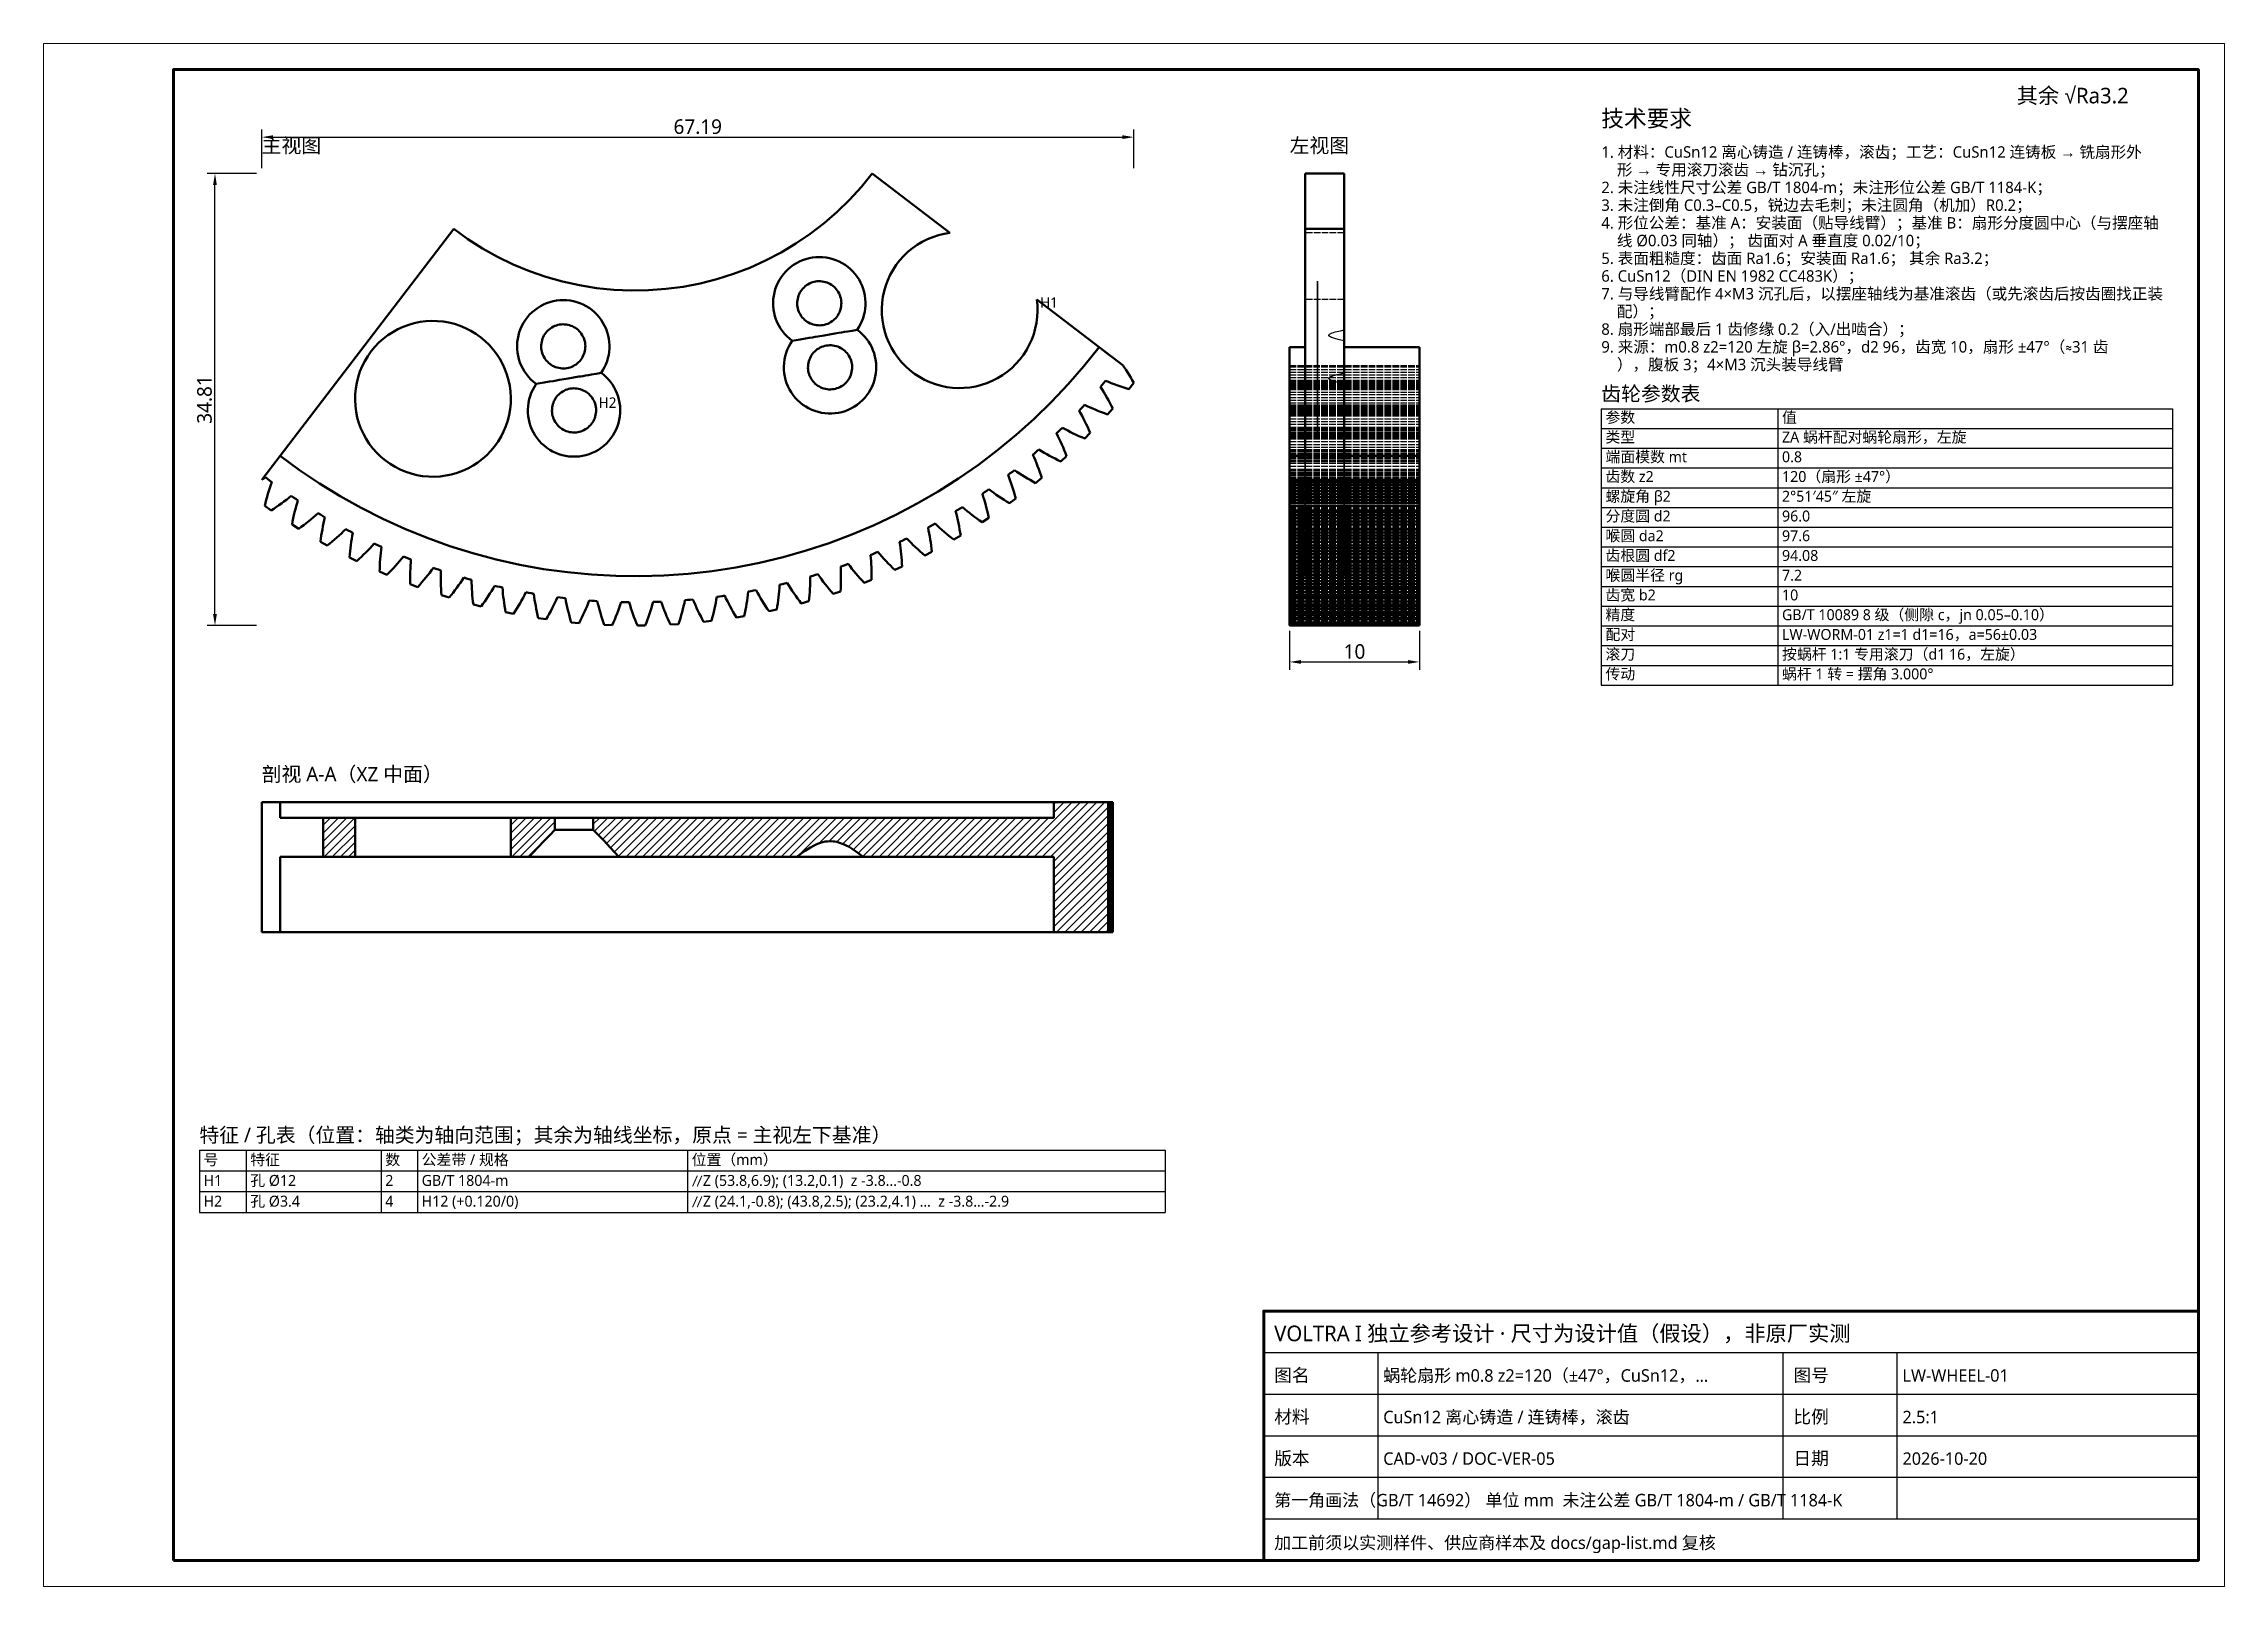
# Model space of a CAD drawing. Header units: millimetres. Extents: x 0 to 420, y 0 to 297.
import ezdxf

# ---------------------------------------------------------------- set-up
doc = ezdxf.new("R2010")
doc.units = ezdxf.units.MM
doc.linetypes.add('DASHED', pattern=[1.524, 1.27, -0.254])
for name, color, linetype, lineweight in [('DIM', 3, 'CONTINUOUS', 18), ('FRAME', 7, 'CONTINUOUS', 70), ('HATCH', 8, 'CONTINUOUS', 13), ('HIDDEN', 8, 'DASHED', 25), ('TEXT', 7, 'CONTINUOUS', 25), ('VISIBLE', 7, 'CONTINUOUS', 50)]:
    doc.layers.add(name, color=color, linetype=linetype, lineweight=lineweight)
doc.styles.add('CJK', font='NotoSansCJK-Regular.ttc')
doc.dimstyles.new('GB', dxfattribs={"dimtxt": 2.8, "dimasz": 2.2, "dimexe": 1.5, "dimexo": 1, "dimgap": 0.6, "dimtad": 1, "dimlfac": 100, "dimzin": 12, "dimdsep": 46, "dimtxsty": 'CJK', "dimcen": 2.5, "dimazin": 3, "dimtfac": 0.5, "dimtmove": 2, "dimatfit": 3})

msp = doc.modelspace()

# ---------------------------------------------------------------- texts
at = {"layer": 'DIM', "style": 'CJK'}
for s, p in [('H1', (191.925, 246.1826)), ('H2', (106.9, 226.8826))]:
    msp.add_text(s, height=2, dxfattribs=at).set_placement(p)
at = {"layer": 'TEXT', "style": 'CJK'}
for s, height, p in [('其余 √Ra3.2', 3, (380, 285.5)), ('技术要求', 3.2, (300, 281)), ('主视图', 2.8, (42, 276)), ('左视图', 2.8, (239.96812, 276)), ('1. 材料：CuSn12 离心铸造 / 连铸棒，滚齿；工艺：CuSn12 连铸板 → 铣扇形外', 2.2, (300, 275.04)), ('\u3000形 → 专用滚刀滚齿 → 钻沉孔；', 2.2, (300, 271.63)), ('2. 未注线性尺寸公差 GB/T 1804-m；未注形位公差 GB/T 1184-K；', 2.2, (300, 268.22)), ('3. 未注倒角 C0.3–C0.5，锐边去毛刺；未注圆角（机加）R0.2；', 2.2, (300, 264.81)), ('4. 形位公差：基准 A：安装面（贴导线臂）；基准 B：扇形分度圆中心（与摆座轴', 2.2, (300, 261.4)), ('\u3000线 Ø0.03 同轴）； 齿面对 A 垂直度 0.02/10；', 2.2, (300, 257.99)), ('5. 表面粗糙度：齿面 Ra1.6；安装面 Ra1.6； 其余 Ra3.2；', 2.2, (300, 254.58)), ('6. CuSn12（DIN EN 1982 CC483K）；', 2.2, (300, 251.17)), ('7. 与导线臂配作 4×M3 沉孔后，以摆座轴线为基准滚齿（或先滚齿后按齿圈找正装', 2.2, (300, 247.76)), ('\u3000配）；', 2.2, (300, 244.35)), ('8. 扇形端部最后 1 齿修缘 0.2（入/出啮合）；', 2.2, (300, 240.94)), ('9. 来源：m0.8 z2=120 左旋 β=2.86°，d2 96，齿宽 10，扇形 ±47°（≈31 齿', 2.2, (300, 237.53)), ('\u3000），腹板 3；4×M3 沉头装导线臂', 2.2, (300, 234.12)), ('齿轮参数表', 2.8, (300, 228.21)), ('参数', 2.1, (300.8, 224.01)), ('类型', 2.1, (300.8, 220.21)), ('值', 2.1, (334.8, 224.01)), ('ZA 蜗杆配对蜗轮扇形，左旋', 2.1, (334.8, 220.21)), ('端面模数 mt', 2.1, (300.8, 216.41)), ('0.8', 2.1, (334.8, 216.41)), ('齿数 z2', 2.1, (300.8, 212.61)), ('120（扇形 ±47°）', 2.1, (334.8, 212.61)), ('螺旋角 β2', 2.1, (300.8, 208.81)), ('2°51′45″ 左旋', 2.1, (334.8, 208.81)), ('分度圆 d2', 2.1, (300.8, 205.01)), ('96.0', 2.1, (334.8, 205.01)), ('喉圆 da2', 2.1, (300.8, 201.21)), ('97.6', 2.1, (334.8, 201.21)), ('齿根圆 df2', 2.1, (300.8, 197.41)), ('94.08', 2.1, (334.8, 197.41)), ('喉圆半径 rg', 2.1, (300.8, 193.61)), ('7.2', 2.1, (334.8, 193.61)), ('齿宽 b2', 2.1, (300.8, 189.81)), ('10', 2.1, (334.8, 189.81)), ('精度', 2.1, (300.8, 186.01)), ('GB/T 10089 8 级（侧隙 c，jn 0.05–0.10）', 2.1, (334.8, 186.01)), ('滚刀', 2.1, (300.8, 178.41)), ('配对', 2.1, (300.8, 182.21)), ('按蜗杆 1:1 专用滚刀（d1 16，左旋）', 2.1, (334.8, 178.41)), ('LW-WORM-01 z1=1 d1=16，a=56±0.03', 2.1, (334.8, 182.21)), ('传动', 2.1, (300.8, 174.61)), ('蜗杆 1 转 = 摆角 3.000°', 2.1, (334.8, 174.61)), ('剖视 A-A（XZ 中面）', 2.8, (42, 154.9652)), ('特征 / 孔表（位置：轴类为轴向范围；其余为轴线坐标，原点 = 主视左下基准）', 2.8, (30, 85.5)), ('号', 2.1, (30.8, 81.1)), ('特征', 2.1, (39.8, 81.1)), ('数', 2.1, (65.8, 81.1)), ('公差带 / 规格', 2.1, (72.8, 81.1)), ('位置（mm）', 2.1, (124.8, 81.1)), ('H1', 2.1, (30.8, 77.1)), ('孔 Ø12', 2.1, (39.8, 77.1)), ('2', 2.1, (65.8, 77.1)), ('GB/T 1804-m', 2.1, (72.8, 77.1)), ('∥Z (53.8,6.9); (13.2,0.1)  z -3.8…-0.8', 2.1, (124.8, 77.1)), ('H2', 2.1, (30.8, 73.1)), ('孔 Ø3.4', 2.1, (39.8, 73.1)), ('4', 2.1, (65.8, 73.1)), ('H12 (+0.120/0)', 2.1, (72.8, 73.1)), ('∥Z (24.1,-0.8); (43.8,2.5); (23.2,4.1) …  z -3.8…-2.9', 2.1, (124.8, 73.1)), ('VOLTRA I 独立参考设计 · 尺寸为设计值（假设），非原厂实测', 3, (237, 47.2)), ('图名', 2.5, (237, 39.4)), ('蜗轮扇形 m0.8 z2=120（±47°，CuSn12，…', 2.4, (258, 39.4)), ('图号', 2.5, (337, 39.4)), ('LW-WHEEL-01', 2.4, (358, 39.4)), ('材料', 2.5, (237, 31.4)), ('CuSn12 离心铸造 / 连铸棒，滚齿', 2.4, (258, 31.4)), ('比例', 2.5, (337, 31.4)), ('2.5:1', 2.4, (358, 31.4)), ('版本', 2.5, (237, 23.4)), ('CAD-v03 / DOC-VER-05', 2.4, (258, 23.4)), ('日期', 2.5, (337, 23.4)), ('2026-10-20', 2.4, (358, 23.4)), ('第一角画法（GB/T 14692） 单位 mm  未注公差 GB/T 1804-m / GB/T 1184-K', 2.4, (237, 15.4)), ('加工前须以实测样件、供应商样本及 docs/gap-list.md 复核', 2.4, (237, 7.2))]:
    msp.add_text(s, height=height, dxfattribs=at).set_placement(p)

# ---------------------------------------------------------------- dimensions: what is measured, and where the dimension line sits
at = {"layer": 'DIM'}
for base, p1, p2, text in [((42, 279), (42, 272), (209.96812, 272), '67.19'), ((239.96812, 177.9652), (239.96812, 184.9652), (264.96812, 184.9652), '10')]:
    msp.add_linear_dim(base=base, p1=p1, p2=p2, text=text, dimstyle='GB', dxfattribs=at).render()
msp.add_linear_dim(base=(33, 184.9652), p1=(42, 184.9652), p2=(42, 272), angle=90, text='34.81', dimstyle='GB', dxfattribs=at).render()

# ---------------------------------------------------------------- hatches: boundary and pattern name
at = {"layer": 'HATCH'}
h = msp.add_hatch(dxfattribs=at)
h.set_pattern_fill('ANSI31', scale=0.35)
h.paths.add_polyline_path([(59.97839, 147.9652), (59.19897, 147.9652), (58.41955, 147.9652), (57.64013, 147.9652), (56.86071, 147.9652), (56.08129, 147.9652), (55.30187, 147.9652), (54.52245, 147.9652), (53.83856, 147.86968), (53.83856, 147.09026), (53.83856, 146.31084), (53.83856, 145.53142), (53.83856, 144.75201), (53.83856, 143.97259), (53.83856, 143.19317), (53.83856, 142.41375), (53.83856, 141.63433), (53.83856, 140.85491), (54.22827, 140.4652), (55.00768, 140.4652), (55.7871, 140.4652), (56.56652, 140.4652), (57.34594, 140.4652), (58.12536, 140.4652), (58.90478, 140.4652), (59.6842, 140.4652), (59.97839, 140.95043), (59.97839, 141.72985), (59.97839, 142.50927), (59.97839, 143.28869), (59.97839, 144.06811), (59.97839, 144.84753), (59.97839, 145.62694), (59.97839, 146.40636), (59.97839, 147.18578), (59.97839, 147.9652)])
h = msp.add_hatch(dxfattribs=at)
h.set_pattern_fill('ANSI31', scale=0.35)
h.paths.add_polyline_path([(89.97705, 140.4652), (90.76089, 140.4652), (91.54473, 140.4652), (92.32858, 140.4652), (93.11242, 140.4652), (93.7715, 140.75155), (94.30605, 141.32484), (94.8419, 141.89691), (95.37934, 142.4675), (95.91876, 143.03621), (96.46068, 143.60255), (97.00582, 144.16578), (97.55522, 144.72485), (98.1104, 145.27818), (98.45631, 145.9161), (98.45631, 146.69994), (98.45631, 147.48378), (98.15389, 147.9652), (97.37005, 147.9652), (96.5862, 147.9652), (95.80236, 147.9652), (95.01852, 147.9652), (94.23468, 147.9652), (93.45084, 147.9652), (92.667, 147.9652), (91.88315, 147.9652), (91.09931, 147.9652), (90.31547, 147.9652), (89.97705, 147.51978), (89.97705, 146.73594), (89.97705, 145.95209), (89.97705, 145.16825), (89.97705, 144.38441), (89.97705, 143.60057), (89.97705, 142.81673), (89.97705, 142.03288), (89.97705, 141.24904), (89.97705, 140.4652)])
h = msp.add_hatch(dxfattribs=at)
h.set_pattern_fill('ANSI31', scale=0.35)
h.paths.add_polyline_path([(205.00088, 125.9652), (205.00088, 126.71803), (205.00088, 127.47085), (205.00088, 128.22368), (205.00088, 128.97651), (205.00088, 129.72933), (205.00088, 130.48216), (205.00088, 131.23499), (205.00088, 131.98781), (205.00088, 132.74064), (205.00088, 133.49347), (205.00088, 134.24629), (205.00088, 134.99912), (205.00088, 135.75195), (205.00088, 136.50477), (205.00088, 137.2576), (205.00088, 138.01043), (205.00088, 138.76325), (205.00088, 139.51608), (205.00088, 140.26891), (205.00088, 141.02173), (205.00088, 141.77456), (205.00088, 142.52739), (205.00088, 143.28021), (205.00088, 144.03304), (205.00088, 144.78586), (205.00088, 145.53869), (205.00088, 146.29152), (205.00088, 147.04434), (205.00088, 147.79717), (205.00088, 148.55), (205.00088, 149.30282), (205.00088, 150.05565), (205.00088, 150.80848), (204.40478, 150.9652), (203.65195, 150.9652), (202.89913, 150.9652), (202.1463, 150.9652), (201.39347, 150.9652), (200.64065, 150.9652), (199.88782, 150.9652), (199.13499, 150.9652), (198.38217, 150.9652), (197.62934, 150.9652), (196.87651, 150.9652), (196.12369, 150.9652), (195.37086, 150.9652), (194.61803, 150.9652), (194.55561, 150.2748), (194.55561, 149.52198), (194.55561, 148.76915), (194.55561, 148.01632), (193.8539, 147.9652), (193.10107, 147.9652), (192.34825, 147.9652), (191.59542, 147.9652), (190.8426, 147.9652), (190.08977, 147.9652), (189.33694, 147.9652), (188.58412, 147.9652), (187.83129, 147.9652), (187.07846, 147.9652), (186.32564, 147.9652), (185.57281, 147.9652), (184.81998, 147.9652), (184.06716, 147.9652), (183.31433, 147.9652), (182.5615, 147.9652), (181.80868, 147.9652), (181.05585, 147.9652), (180.30302, 147.9652), (179.5502, 147.9652), (178.79737, 147.9652), (178.04454, 147.9652), (177.29172, 147.9652), (176.53889, 147.9652), (175.78606, 147.9652), (175.03324, 147.9652), (174.28041, 147.9652), (173.52758, 147.9652), (172.77476, 147.9652), (172.02193, 147.9652), (171.26911, 147.9652), (170.51628, 147.9652), (169.76345, 147.9652), (169.01063, 147.9652), (168.2578, 147.9652), (167.50497, 147.9652), (166.75215, 147.9652), (165.99932, 147.9652), (165.24649, 147.9652), (164.49367, 147.9652), (163.74084, 147.9652), (162.98801, 147.9652), (162.23519, 147.9652), (161.48236, 147.9652), (160.72953, 147.9652), (159.97671, 147.9652), (159.22388, 147.9652), (158.47105, 147.9652), (157.71823, 147.9652), (156.9654, 147.9652), (156.21257, 147.9652), (155.45975, 147.9652), (154.70692, 147.9652), (153.95409, 147.9652), (153.20127, 147.9652), (152.44844, 147.9652), (151.69561, 147.9652), (150.94279, 147.9652), (150.18996, 147.9652), (149.43714, 147.9652), (148.68431, 147.9652), (147.93148, 147.9652), (147.17866, 147.9652), (146.42583, 147.9652), (145.673, 147.9652), (144.92018, 147.9652), (144.16735, 147.9652), (143.41452, 147.9652), (142.6617, 147.9652), (141.90887, 147.9652), (141.15604, 147.9652), (140.40322, 147.9652), (139.65039, 147.9652), (138.89756, 147.9652), (138.14474, 147.9652), (137.39191, 147.9652), (136.63908, 147.9652), (135.88626, 147.9652), (135.13343, 147.9652), (134.3806, 147.9652), (133.62778, 147.9652), (132.87495, 147.9652), (132.12212, 147.9652), (131.3693, 147.9652), (130.61647, 147.9652), (129.86364, 147.9652), (129.11082, 147.9652), (128.35799, 147.9652), (127.60517, 147.9652), (126.85234, 147.9652), (126.09951, 147.9652), (125.34669, 147.9652), (124.59386, 147.9652), (123.84103, 147.9652), (123.08821, 147.9652), (122.33538, 147.9652), (121.58255, 147.9652), (120.82973, 147.9652), (120.0769, 147.9652), (119.32407, 147.9652), (118.57125, 147.9652), (117.81842, 147.9652), (117.06559, 147.9652), (116.31277, 147.9652), (115.55994, 147.9652), (114.80711, 147.9652), (114.05429, 147.9652), (113.30146, 147.9652), (112.54863, 147.9652), (111.79581, 147.9652), (111.04298, 147.9652), (110.29015, 147.9652), (109.53733, 147.9652), (108.7845, 147.9652), (108.03167, 147.9652), (107.27885, 147.9652), (106.52602, 147.9652), (105.85571, 147.88269), (105.85571, 147.12986), (105.85571, 146.37704), (105.85571, 145.62421), (106.38715, 145.09479), (106.91843, 144.56142), (107.44484, 144.02324), (107.96761, 143.48152), (108.48757, 142.93711), (109.00532, 142.39059), (109.5213, 141.8424), (110.03584, 141.29286), (110.5492, 140.74222), (111.18133, 140.4652), (111.93416, 140.4652), (112.68698, 140.4652), (113.43981, 140.4652), (114.19264, 140.4652), (114.94546, 140.4652), (115.69829, 140.4652), (116.45112, 140.4652), (117.20394, 140.4652), (117.95677, 140.4652), (118.7096, 140.4652), (119.46242, 140.4652), (120.21525, 140.4652), (120.96808, 140.4652), (121.7209, 140.4652), (122.47373, 140.4652), (123.22656, 140.4652), (123.97938, 140.4652), (124.73221, 140.4652), (125.48504, 140.4652), (126.23786, 140.4652), (126.99069, 140.4652), (127.74352, 140.4652), (128.49634, 140.4652), (129.24917, 140.4652), (130.002, 140.4652), (130.75482, 140.4652), (131.50765, 140.4652), (132.26047, 140.4652), (133.0133, 140.4652), (133.76613, 140.4652), (134.51895, 140.4652), (135.27178, 140.4652), (136.02461, 140.4652), (136.77743, 140.4652), (137.53026, 140.4652), (138.28309, 140.4652), (139.03591, 140.4652), (139.78874, 140.4652), (140.54157, 140.4652), (141.29439, 140.4652), (142.04722, 140.4652), (142.80005, 140.4652), (143.55287, 140.4652), (144.3057, 140.4652), (145.05853, 140.4652), (145.65805, 140.91281), (146.26474, 141.3585), (146.88575, 141.78397), (147.52368, 142.18359), (148.18135, 142.54973), (148.86145, 142.87215), (149.56561, 143.1377), (150.29286, 143.33076), (151.03781, 143.43582), (151.79004, 143.44242), (152.53663, 143.34985), (153.26663, 143.1675), (153.97395, 142.91053), (154.65714, 142.59474), (155.31762, 142.2337), (155.95797, 141.83799), (156.58104, 141.41554), (157.18948, 140.97224), (157.78555, 140.51245), (158.52193, 140.4652), (159.27476, 140.4652), (160.02758, 140.4652), (160.78041, 140.4652), (161.53324, 140.4652), (162.28606, 140.4652), (163.03889, 140.4652), (163.79172, 140.4652), (164.54454, 140.4652), (165.29737, 140.4652), (166.0502, 140.4652), (166.80302, 140.4652), (167.55585, 140.4652), (168.30868, 140.4652), (169.0615, 140.4652), (169.81433, 140.4652), (170.56716, 140.4652), (171.31998, 140.4652), (172.07281, 140.4652), (172.82564, 140.4652), (173.57846, 140.4652), (174.33129, 140.4652), (175.08412, 140.4652), (175.83694, 140.4652), (176.58977, 140.4652), (177.3426, 140.4652), (178.09542, 140.4652), (178.84825, 140.4652), (179.60107, 140.4652), (180.3539, 140.4652), (181.10673, 140.4652), (181.85955, 140.4652), (182.61238, 140.4652), (183.36521, 140.4652), (184.11803, 140.4652), (184.87086, 140.4652), (185.62369, 140.4652), (186.37651, 140.4652), (187.12934, 140.4652), (187.88217, 140.4652), (188.63499, 140.4652), (189.38782, 140.4652), (190.14065, 140.4652), (190.89347, 140.4652), (191.6463, 140.4652), (192.39913, 140.4652), (193.15195, 140.4652), (193.90478, 140.4652), (194.55561, 140.3632), (194.55561, 139.61037), (194.55561, 138.85755), (194.55561, 138.10472), (194.55561, 137.3519), (194.55561, 136.59907), (194.55561, 135.84624), (194.55561, 135.09342), (194.55561, 134.34059), (194.55561, 133.58776), (194.55561, 132.83494), (194.55561, 132.08211), (194.55561, 131.32928), (194.55561, 130.57646), (194.55561, 129.82363), (194.55561, 129.0708), (194.55561, 128.31798), (194.55561, 127.56515), (194.55561, 126.81232), (194.55561, 126.0595), (195.21414, 125.9652), (195.96696, 125.9652), (196.71979, 125.9652), (197.47262, 125.9652), (198.22544, 125.9652), (198.97827, 125.9652), (199.7311, 125.9652), (200.48392, 125.9652), (201.23675, 125.9652), (201.98958, 125.9652), (202.7424, 125.9652), (203.49523, 125.9652), (204.24806, 125.9652), (205.00088, 125.9652)])

# ---------------------------------------------------------------- linework, layer by layer
at = {"layer": 'FRAME', "lineweight": 18}
msp.add_lwpolyline([(0, 0), (420, 0), (420, 297), (0, 297)], close=True, dxfattribs=at)
at = {"layer": 'FRAME'}
for points in [[(25, 5), (415, 5), (415, 292), (25, 292)], [(235, 5), (415, 5), (415, 53), (235, 53)]]:
    msp.add_lwpolyline(points, close=True, dxfattribs=at)
at = {"layer": 'HIDDEN'}
for points in [[(155.23277, 266.93702), (157.49032, 269.40496)], [(157.49032, 269.40496), (159.60056, 272)], [(159.60056, 272), (174.52422, 260.56906)], [(242.96812, 272), (242.96812, 260.56906)], [(250.46812, 272), (250.46812, 260.56906)], [(150.30674, 262.41534), (152.83554, 264.60451)], [(152.83554, 264.60451), (155.23277, 266.93702)], [(45.5438, 217.65338), (78.98812, 261.3166)], [(78.98812, 261.3166), (81.70146, 259.36083)], [(147.65493, 260.37691), (150.30674, 262.41534)], [(173.41498, 260.38565), (174.52422, 260.56906)], [(242.96812, 260.37691), (242.96812, 261.3166)], [(242.96812, 261.3166), (242.96812, 259.36083)], [(250.46812, 260.56906), (242.96812, 260.56906)], [(242.96812, 260.38565), (242.96812, 260.56906)], [(250.46812, 260.37691), (250.46812, 261.3166)], [(250.46812, 261.3166), (250.46812, 259.36083)], [(250.46812, 260.38565), (250.46812, 260.56906)], [(81.70146, 259.36083), (84.52394, 257.56613)], [(84.52394, 257.56613), (87.44599, 255.93857)], [(139.05306, 255.23234), (142.01855, 256.77932)], [(142.01855, 256.77932), (144.88908, 258.49611)], [(144.88908, 258.49611), (147.65493, 260.37691)], [(165.64284, 256.12731), (166.45496, 256.90481)], [(166.45496, 256.90481), (167.32303, 257.6193)], [(167.32303, 257.6193), (168.24218, 258.26677)], [(168.24218, 258.26677), (169.20725, 258.84357)], [(169.20725, 258.84357), (170.2128, 259.34647)], [(170.2128, 259.34647), (171.2532, 259.77264)], [(171.2532, 259.77264), (172.32259, 260.11968)], [(172.32259, 260.11968), (173.41498, 260.38565)], [(242.96812, 260.11968), (242.96812, 260.38565)], [(242.96812, 258.49611), (242.96812, 260.37691)], [(242.96812, 259.77264), (242.96812, 260.11968)], [(242.96812, 259.34647), (242.96812, 259.77264)], [(242.96812, 259.36083), (242.96812, 257.56613)], [(242.96812, 258.84357), (242.96812, 259.34647)], [(242.96812, 258.26677), (242.96812, 258.84357)], [(242.96812, 256.77932), (242.96812, 258.49611)], [(242.96812, 257.6193), (242.96812, 258.26677)], [(242.96812, 256.90481), (242.96812, 257.6193)], [(242.96812, 257.56613), (242.96812, 255.93857)], [(242.96812, 256.12731), (242.96812, 256.90481)], [(242.96812, 255.23234), (242.96812, 256.77932)], [(250.46812, 260.11968), (250.46812, 260.38565)], [(250.46812, 258.49611), (250.46812, 260.37691)], [(250.46812, 259.77264), (250.46812, 260.11968)], [(250.46812, 259.34647), (250.46812, 259.77264)], [(250.46812, 259.36083), (250.46812, 257.56613)], [(250.46812, 258.84357), (250.46812, 259.34647)], [(250.46812, 258.26677), (250.46812, 258.84357)], [(250.46812, 256.77932), (250.46812, 258.49611)], [(250.46812, 257.6193), (250.46812, 258.26677)], [(250.46812, 256.90481), (250.46812, 257.6193)], [(250.46812, 257.56613), (250.46812, 255.93857)], [(250.46812, 256.12731), (250.46812, 256.90481)], [(250.46812, 255.23234), (250.46812, 256.77932)], [(87.44599, 255.93857), (90.45773, 254.48368)], [(90.45773, 254.48368), (93.54897, 253.20636)], [(93.54897, 253.20636), (96.70924, 252.11094)], [(96.70924, 252.11094), (99.92787, 251.20113)], [(129.68853, 251.65962), (132.8776, 252.66815)], [(132.8776, 252.66815), (136.00263, 253.8604)], [(136.00263, 253.8604), (139.05306, 255.23234)], [(162.56887, 251.45846), (163.03992, 252.47932)], [(163.03992, 252.47932), (163.58612, 253.46203)], [(163.58612, 253.46203), (164.20438, 254.40107)], [(164.20438, 254.40107), (164.89124, 255.29116)], [(164.89124, 255.29116), (165.64284, 256.12731)], [(242.96812, 255.29116), (242.96812, 256.12731)], [(242.96812, 255.93857), (242.96812, 254.48368)], [(242.96812, 254.40107), (242.96812, 255.29116)], [(242.96812, 253.8604), (242.96812, 255.23234)], [(242.96812, 254.48368), (242.96812, 253.20636)], [(242.96812, 253.46203), (242.96812, 254.40107)], [(242.96812, 252.66815), (242.96812, 253.8604)], [(242.96812, 252.47932), (242.96812, 253.46203)], [(242.96812, 253.20636), (242.96812, 252.11094)], [(242.96812, 251.65962), (242.96812, 252.66815)], [(242.96812, 251.45846), (242.96812, 252.47932)], [(242.96812, 252.11094), (242.96812, 251.20113)], [(250.46812, 255.29116), (250.46812, 256.12731)], [(250.46812, 255.93857), (250.46812, 254.48368)], [(250.46812, 255.91261), (250.46812, 255.88906)], [(250.46812, 255.88748), (250.46812, 255.91261)], [(250.46812, 255.88906), (250.46812, 255.81698)], [(250.46812, 255.81382), (250.46812, 255.88748)], [(250.46812, 255.81698), (250.46812, 255.69676)], [(250.46812, 255.69204), (250.46812, 255.81382)], [(250.46812, 255.69676), (250.46812, 255.52904)], [(250.46812, 255.52279), (250.46812, 255.69204)], [(250.46812, 255.52904), (250.46812, 255.31476)], [(250.46812, 255.30701), (250.46812, 255.52279)], [(250.46812, 255.31476), (250.46812, 255.05508)], [(250.46812, 255.04587), (250.46812, 255.30701)], [(250.46812, 254.40107), (250.46812, 255.29116)], [(250.46812, 253.8604), (250.46812, 255.23234)], [(250.46812, 255.05508), (250.46812, 254.75141)], [(250.46812, 254.7408), (250.46812, 255.04587)], [(250.46812, 254.75141), (250.46812, 254.40543)], [(250.46812, 254.39348), (250.46812, 254.7408)], [(250.46812, 254.48368), (250.46812, 253.20636)], [(250.46812, 254.40543), (250.46812, 254.01903)], [(250.46812, 253.46203), (250.46812, 254.40107)], [(250.46812, 254.00579), (250.46812, 254.39348)], [(250.46812, 254.01903), (250.46812, 253.59431)], [(250.46812, 253.57986), (250.46812, 254.00579)], [(250.46812, 252.66815), (250.46812, 253.8604)], [(250.46812, 253.59431), (250.46812, 253.1336)], [(250.46812, 253.11802), (250.46812, 253.57986)], [(250.46812, 252.47932), (250.46812, 253.46203)], [(250.46812, 253.20636), (250.46812, 252.11094)], [(250.46812, 253.1336), (250.46812, 252.63941)], [(250.46812, 252.62279), (250.46812, 253.11802)], [(250.46812, 251.65962), (250.46812, 252.66815)], [(250.46812, 252.63941), (250.46812, 252.11446)], [(250.46812, 252.09688), (250.46812, 252.62279)], [(250.46812, 251.45846), (250.46812, 252.47932)], [(250.46812, 252.11446), (250.46812, 251.56161)], [(250.46812, 252.11094), (250.46812, 251.20113)], [(250.46812, 251.54318), (250.46812, 252.09688)], [(99.92787, 251.20113), (103.19395, 250.48)], [(103.19395, 250.48), (106.49643, 249.95)], [(106.49643, 249.95), (109.82415, 249.61292)], [(109.82415, 249.61292), (113.16583, 249.4699)], [(113.16583, 249.4699), (116.51018, 249.52143)], [(116.51018, 249.52143), (119.84587, 249.76732)], [(119.84587, 249.76732), (123.16162, 250.20675)], [(123.16162, 250.20675), (126.44621, 250.83823)], [(126.44621, 250.83823), (129.68853, 251.65962)], [(145.23049, 247.88748), (145.17674, 247.57423)], [(145.3075, 248.19583), (145.23049, 247.88748)], [(145.40733, 248.49757), (145.3075, 248.19583)], [(145.52944, 248.791), (145.40733, 248.49757)], [(145.67313, 249.07449), (145.52944, 248.791)], [(145.83761, 249.34645), (145.67313, 249.07449)], [(146.02195, 249.60535), (145.83761, 249.34645)], [(146.22512, 249.84976), (146.02195, 249.60535)], [(146.44599, 250.0783), (146.22512, 249.84976)], [(146.68332, 250.28969), (146.44599, 250.0783)], [(146.93578, 250.48276), (146.68332, 250.28969)], [(147.20196, 250.65642), (146.93578, 250.48276)], [(147.48038, 250.8097), (147.20196, 250.65642)], [(147.76948, 250.94175), (147.48038, 250.8097)], [(148.06763, 251.05183), (147.76948, 250.94175)], [(148.37318, 251.13931), (148.06763, 251.05183)], [(148.68441, 251.20372), (148.37318, 251.13931)], [(148.99958, 251.24469), (148.68441, 251.20372)], [(149.31694, 251.26199), (148.99958, 251.24469)], [(149.6347, 251.25553), (149.31694, 251.26199)], [(149.95108, 251.22534), (149.6347, 251.25553)], [(150.26433, 251.17159), (149.95108, 251.22534)], [(150.57269, 251.09459), (150.26433, 251.17159)], [(150.87442, 250.99475), (150.57269, 251.09459)], [(151.16786, 250.87264), (150.87442, 250.99475)], [(151.45134, 250.72895), (151.16786, 250.87264)], [(151.7233, 250.56448), (151.45134, 250.72895)], [(151.98221, 250.38014), (151.7233, 250.56448)], [(152.22661, 250.17696), (151.98221, 250.38014)], [(152.45515, 249.9561), (152.22661, 250.17696)], [(152.66655, 249.71877), (152.45515, 249.9561)], [(152.85961, 249.4663), (152.66655, 249.71877)], [(153.03327, 249.20012), (152.85961, 249.4663)], [(153.18656, 248.9217), (153.03327, 249.20012)], [(153.31861, 248.6326), (153.18656, 248.9217)], [(153.42868, 248.33445), (153.31861, 248.6326)], [(153.51617, 248.0289), (153.42868, 248.33445)], [(153.58058, 247.71767), (153.51617, 248.0289)], [(161.48236, 247.11075), (161.63082, 248.2252)], [(161.63082, 248.2252), (161.86233, 249.32541)], [(161.86233, 249.32541), (162.1756, 250.40518)], [(162.1756, 250.40518), (162.56887, 251.45846)], [(242.96812, 250.83823), (242.96812, 251.65962)], [(242.96812, 250.40518), (242.96812, 251.45846)], [(242.96812, 251.26261), (242.96812, 251.26199)], [(242.96812, 251.25553), (242.96812, 251.26261)], [(242.96812, 251.26199), (242.96812, 251.24469)], [(242.96812, 251.22534), (242.96812, 251.25553)], [(242.96812, 251.24469), (242.96812, 251.20372)], [(242.96812, 251.17159), (242.96812, 251.22534)], [(242.96812, 251.20372), (242.96812, 251.13931)], [(242.96812, 251.20113), (242.96812, 250.48)], [(242.96812, 251.09459), (242.96812, 251.17159)], [(242.96812, 251.13931), (242.96812, 251.05183)], [(242.96812, 250.99475), (242.96812, 251.09459)], [(242.96812, 251.05183), (242.96812, 250.94175)], [(242.96812, 250.87264), (242.96812, 250.99475)], [(242.96812, 250.94175), (242.96812, 250.8097)], [(242.96812, 250.72895), (242.96812, 250.87264)], [(242.96812, 250.20675), (242.96812, 250.83823)], [(242.96812, 250.8097), (242.96812, 250.65642)], [(242.96812, 250.56448), (242.96812, 250.72895)], [(242.96812, 250.65642), (242.96812, 250.48276)], [(242.96812, 250.38014), (242.96812, 250.56448)], [(242.96812, 250.48276), (242.96812, 250.28969)], [(242.96812, 250.48), (242.96812, 249.95)], [(242.96812, 249.32541), (242.96812, 250.40518)], [(242.96812, 250.17696), (242.96812, 250.38014)], [(242.96812, 250.28969), (242.96812, 250.0783)], [(242.96812, 249.76732), (242.96812, 250.20675)], [(242.96812, 249.9561), (242.96812, 250.17696)], [(242.96812, 250.0783), (242.96812, 249.84976)], [(242.96812, 249.71877), (242.96812, 249.9561)], [(242.96812, 249.95), (242.96812, 249.61292)], [(242.96812, 249.84976), (242.96812, 249.60535)], [(242.96812, 249.52143), (242.96812, 249.76732)], [(242.96812, 249.4663), (242.96812, 249.71877)], [(242.96812, 249.61292), (242.96812, 249.4699)], [(242.96812, 249.60535), (242.96812, 249.34645)], [(242.96812, 249.46452), (242.96812, 249.52143)], [(242.96812, 249.4699), (242.96812, 249.46452)], [(242.96812, 249.20012), (242.96812, 249.4663)], [(242.96812, 249.34645), (242.96812, 249.07449)], [(242.96812, 248.2252), (242.96812, 249.32541)], [(242.96812, 248.9217), (242.96812, 249.20012)], [(242.96812, 249.07449), (242.96812, 248.791)], [(242.96812, 248.6326), (242.96812, 248.9217)], [(242.96812, 248.791), (242.96812, 248.49757)], [(242.96812, 248.33445), (242.96812, 248.6326)], [(242.96812, 248.49757), (242.96812, 248.19583)], [(242.96812, 248.0289), (242.96812, 248.33445)], [(242.96812, 247.11075), (242.96812, 248.2252)], [(242.96812, 248.19583), (242.96812, 247.88748)], [(242.96812, 247.71767), (242.96812, 248.0289)], [(242.96812, 247.88748), (242.96812, 247.57423)], [(245.31812, 251.26261), (245.31812, 251.25553)], [(245.31812, 251.26199), (245.31812, 251.26261)], [(245.31812, 251.24469), (245.31812, 251.26199)], [(245.31812, 251.25553), (245.31812, 251.22534)], [(245.31812, 251.20372), (245.31812, 251.24469)], [(245.31812, 251.22534), (245.31812, 251.17159)], [(245.31812, 251.13931), (245.31812, 251.20372)], [(245.31812, 251.17159), (245.31812, 251.09459)], [(245.31812, 251.05183), (245.31812, 251.13931)], [(245.31812, 251.09459), (245.31812, 250.99475)], [(245.31812, 250.94175), (245.31812, 251.05183)], [(245.31812, 250.99475), (245.31812, 250.87264)], [(245.31812, 250.8097), (245.31812, 250.94175)], [(245.31812, 250.87264), (245.31812, 250.72895)], [(245.31812, 250.65642), (245.31812, 250.8097)], [(245.31812, 250.72895), (245.31812, 250.56448)], [(245.31812, 250.48276), (245.31812, 250.65642)], [(245.31812, 250.56448), (245.31812, 250.38014)], [(245.31812, 250.28969), (245.31812, 250.48276)], [(245.31812, 250.38014), (245.31812, 250.17696)], [(245.31812, 250.0783), (245.31812, 250.28969)], [(245.31812, 250.17696), (245.31812, 249.9561)], [(245.31812, 249.84976), (245.31812, 250.0783)], [(245.31812, 249.9561), (245.31812, 249.71877)], [(245.31812, 249.60535), (245.31812, 249.84976)], [(245.31812, 249.71877), (245.31812, 249.4663)], [(245.31812, 249.34645), (245.31812, 249.60535)], [(245.31812, 249.4663), (245.31812, 249.20012)], [(245.31812, 249.07449), (245.31812, 249.34645)], [(245.31812, 249.20012), (245.31812, 248.9217)], [(245.31812, 248.791), (245.31812, 249.07449)], [(245.31812, 248.9217), (245.31812, 248.6326)], [(245.31812, 248.49757), (245.31812, 248.791)], [(245.31812, 248.6326), (245.31812, 248.33445)], [(245.31812, 248.19583), (245.31812, 248.49757)], [(245.31812, 248.33445), (245.31812, 248.0289)], [(245.31812, 247.88748), (245.31812, 248.19583)], [(245.31812, 248.0289), (245.31812, 247.71767)], [(245.31812, 247.57423), (245.31812, 247.88748)], [(250.46812, 250.83823), (250.46812, 251.65962)], [(250.46812, 251.56161), (250.46812, 250.98389)], [(250.46812, 250.96469), (250.46812, 251.54318)], [(250.46812, 250.40518), (250.46812, 251.45846)], [(250.46812, 251.20113), (250.46812, 250.48)], [(250.46812, 250.98389), (250.46812, 250.38445)], [(250.46812, 250.3646), (250.46812, 250.96469)], [(250.46812, 250.20675), (250.46812, 250.83823)], [(250.46812, 250.48), (250.46812, 249.95)], [(250.46812, 249.32541), (250.46812, 250.40518)], [(250.46812, 250.38445), (250.46812, 249.76657)], [(250.46812, 249.74618), (250.46812, 250.3646)], [(250.46812, 249.76732), (250.46812, 250.20675)], [(250.46812, 249.95), (250.46812, 249.61292)], [(250.46812, 249.52143), (250.46812, 249.76732)], [(250.46812, 249.76657), (250.46812, 249.13363)], [(250.46812, 249.1128), (250.46812, 249.74618)], [(250.46812, 249.61292), (250.46812, 249.4699)], [(250.46812, 249.46452), (250.46812, 249.52143)], [(250.46812, 249.4699), (250.46812, 249.46452)], [(250.46812, 248.2252), (250.46812, 249.32541)], [(250.46812, 249.13363), (250.46812, 248.48909)], [(250.46812, 248.46795), (250.46812, 249.1128)], [(250.46812, 248.48909), (250.46812, 247.86472)], [(250.46812, 247.81513), (250.46812, 248.46795)], [(250.46812, 247.11075), (250.46812, 248.2252)], [(250.46812, 247.86472), (250.46812, 247.23609)], [(250.46812, 247.15793), (250.46812, 247.81513)], [(73.60165, 243.56095), (74.72173, 243.62202)], [(74.72173, 243.62202), (75.84323, 243.59921)], [(145.14655, 247.25784), (145.14009, 246.94008)], [(145.14009, 246.94008), (145.15739, 246.62273)], [(145.17674, 247.57423), (145.14655, 247.25784)], [(145.15739, 246.62273), (145.19836, 246.30755)], [(145.19836, 246.30755), (145.26277, 245.99632)], [(145.26277, 245.99632), (145.35025, 245.69078)], [(145.35025, 245.69078), (145.46033, 245.39262)], [(145.46033, 245.39262), (145.59238, 245.10353)], [(145.59238, 245.10353), (145.74566, 244.82511)], [(145.74566, 244.82511), (145.91932, 244.55892)], [(145.91932, 244.55892), (146.11239, 244.30646)], [(146.11239, 244.30646), (146.32379, 244.06913)], [(146.32379, 244.06913), (146.55232, 243.84826)], [(146.55232, 243.84826), (146.79673, 243.64509)], [(146.79673, 243.64509), (147.05563, 243.46075)], [(151.84316, 243.54247), (152.09562, 243.73554)], [(152.09562, 243.73554), (152.33295, 243.94693)], [(152.33295, 243.94693), (152.55382, 244.17547)], [(152.55382, 244.17547), (152.75699, 244.41987)], [(152.75699, 244.41987), (152.94133, 244.67878)], [(152.94133, 244.67878), (153.10581, 244.95074)], [(153.10581, 244.95074), (153.2495, 245.23422)], [(153.2495, 245.23422), (153.3716, 245.52766)], [(153.3716, 245.52766), (153.47144, 245.8294)], [(153.47144, 245.8294), (153.54845, 246.13775)], [(153.54845, 246.13775), (153.6022, 246.451)], [(153.62155, 247.4025), (153.58058, 247.71767)], [(153.6022, 246.451), (153.63239, 246.76739)], [(153.63885, 247.08514), (153.62155, 247.4025)], [(153.63239, 246.76739), (153.63885, 247.08514)], [(161.41779, 245.98831), (161.48236, 247.11075)], [(161.43747, 244.86418), (161.41779, 245.98831)], [(161.5413, 243.74469), (161.43747, 244.86418)], [(161.72869, 242.63611), (161.5413, 243.74469)], [(191.35706, 244.37386), (191.21661, 243.25837)], [(191.27395, 247.73942), (191.38581, 246.6207)], [(191.27395, 247.73942), (203.26378, 238.55568)], [(191.41357, 245.49674), (191.35706, 244.37386)], [(191.38581, 246.6207), (191.41357, 245.49674)], [(242.96812, 247.73942), (242.96812, 246.6207)], [(250.46812, 247.73942), (242.96812, 247.73942)], [(242.96812, 247.73942), (242.96812, 238.55568)], [(242.96812, 247.4025), (242.96812, 247.71767)], [(242.96812, 247.57423), (242.96812, 247.25784)], [(242.96812, 247.08514), (242.96812, 247.4025)], [(242.96812, 247.25784), (242.96812, 246.94008)], [(242.96812, 245.98831), (242.96812, 247.11075)], [(242.96812, 246.76739), (242.96812, 247.08514)], [(242.96812, 246.94008), (242.96812, 246.62273)], [(242.96812, 246.451), (242.96812, 246.76739)], [(242.96812, 246.62273), (242.96812, 246.30755)], [(242.96812, 246.6207), (242.96812, 245.49674)], [(242.96812, 246.13775), (242.96812, 246.451)], [(242.96812, 246.30755), (242.96812, 245.99632)], [(242.96812, 245.8294), (242.96812, 246.13775)], [(242.96812, 245.99632), (242.96812, 245.69078)], [(242.96812, 244.86418), (242.96812, 245.98831)], [(242.96812, 245.52766), (242.96812, 245.8294)], [(242.96812, 245.69078), (242.96812, 245.39262)], [(242.96812, 245.23422), (242.96812, 245.52766)], [(242.96812, 245.49674), (242.96812, 244.37386)], [(242.96812, 245.39262), (242.96812, 245.10353)], [(242.96812, 244.95074), (242.96812, 245.23422)], [(242.96812, 245.10353), (242.96812, 244.82511)], [(242.96812, 244.67878), (242.96812, 244.95074)], [(242.96812, 243.74469), (242.96812, 244.86418)], [(242.96812, 244.82511), (242.96812, 244.55892)], [(242.96812, 244.41987), (242.96812, 244.67878)], [(242.96812, 244.55892), (242.96812, 244.30646)], [(242.96812, 244.17547), (242.96812, 244.41987)], [(242.96812, 244.37386), (242.96812, 243.25837)], [(242.96812, 244.30646), (242.96812, 244.06913)], [(242.96812, 243.94693), (242.96812, 244.17547)], [(242.96812, 244.06913), (242.96812, 243.84826)], [(242.96812, 243.73554), (242.96812, 243.94693)], [(242.96812, 243.84826), (242.96812, 243.64509)], [(242.96812, 242.63611), (242.96812, 243.74469)], [(242.96812, 243.54247), (242.96812, 243.73554)], [(242.96812, 243.64509), (242.96812, 243.46075)], [(242.96812, 243.6242), (242.96812, 243.59921)], [(242.96812, 243.62202), (242.96812, 243.6242)], [(242.96812, 243.56095), (242.96812, 243.62202)], [(245.31812, 247.71767), (245.31812, 247.4025)], [(245.31812, 247.25784), (245.31812, 247.57423)], [(245.31812, 247.4025), (245.31812, 247.08514)], [(245.31812, 246.94008), (245.31812, 247.25784)], [(245.31812, 247.08514), (245.31812, 246.76739)], [(245.31812, 246.62273), (245.31812, 246.94008)], [(245.31812, 246.76739), (245.31812, 246.451)], [(245.31812, 246.30755), (245.31812, 246.62273)], [(245.31812, 246.451), (245.31812, 246.13775)], [(245.31812, 245.99632), (245.31812, 246.30755)], [(245.31812, 246.13775), (245.31812, 245.8294)], [(245.31812, 245.69078), (245.31812, 245.99632)], [(245.31812, 245.8294), (245.31812, 245.52766)], [(245.31812, 245.39262), (245.31812, 245.69078)], [(245.31812, 245.52766), (245.31812, 245.23422)], [(245.31812, 245.10353), (245.31812, 245.39262)], [(245.31812, 245.23422), (245.31812, 244.95074)], [(245.31812, 244.82511), (245.31812, 245.10353)], [(245.31812, 244.95074), (245.31812, 244.67878)], [(245.31812, 244.55892), (245.31812, 244.82511)], [(245.31812, 244.67878), (245.31812, 244.41987)], [(245.31812, 244.30646), (245.31812, 244.55892)], [(245.31812, 244.41987), (245.31812, 244.17547)], [(245.31812, 244.06913), (245.31812, 244.30646)], [(245.31812, 244.17547), (245.31812, 243.94693)], [(245.31812, 243.84826), (245.31812, 244.06913)], [(245.31812, 243.94693), (245.31812, 243.73554)], [(245.31812, 243.64509), (245.31812, 243.84826)], [(245.31812, 243.73554), (245.31812, 243.54247)], [(245.31812, 243.46075), (245.31812, 243.64509)], [(250.46812, 247.73942), (250.46812, 246.6207)], [(250.46812, 247.73942), (250.46812, 238.55568)], [(250.46812, 247.6178), (250.46812, 247.59426)], [(250.46812, 247.59267), (250.46812, 247.6178)], [(250.46812, 247.59426), (250.46812, 247.52218)], [(250.46812, 247.51902), (250.46812, 247.59267)], [(250.46812, 247.52218), (250.46812, 247.40195)], [(250.46812, 247.39723), (250.46812, 247.51902)], [(250.46812, 247.40195), (250.46812, 247.23424)], [(250.46812, 247.22799), (250.46812, 247.39723)], [(250.46812, 247.23609), (250.46812, 246.60634)], [(250.46812, 247.23424), (250.46812, 247.01995)], [(250.46812, 247.0122), (250.46812, 247.22799)], [(250.46812, 246.49993), (250.46812, 247.15793)], [(250.46812, 245.98831), (250.46812, 247.11075)], [(250.46812, 247.01995), (250.46812, 246.76027)], [(250.46812, 246.75107), (250.46812, 247.0122)], [(250.46812, 246.76027), (250.46812, 246.45661)], [(250.46812, 246.446), (250.46812, 246.75107)], [(250.46812, 246.6207), (250.46812, 245.49674)], [(250.46812, 246.60634), (250.46812, 245.97862)], [(250.46812, 245.84474), (250.46812, 246.49993)], [(250.46812, 246.45661), (250.46812, 246.11063)], [(250.46812, 246.09867), (250.46812, 246.446)], [(250.46812, 246.11063), (250.46812, 245.72422)], [(250.46812, 245.71098), (250.46812, 246.09867)], [(250.46812, 244.86418), (250.46812, 245.98831)], [(250.46812, 245.97862), (250.46812, 245.35608)], [(250.46812, 245.19593), (250.46812, 245.84474)], [(250.46812, 245.72422), (250.46812, 245.2995)], [(250.46812, 245.28505), (250.46812, 245.71098)], [(250.46812, 245.49674), (250.46812, 244.37386)], [(250.46812, 245.35608), (250.46812, 244.74183)], [(250.46812, 245.2995), (250.46812, 244.83879)], [(250.46812, 244.82321), (250.46812, 245.28505)], [(250.46812, 244.55706), (250.46812, 245.19593)], [(250.46812, 243.74469), (250.46812, 244.86418)], [(250.46812, 244.83879), (250.46812, 244.34461)], [(250.46812, 244.32798), (250.46812, 244.82321)], [(250.46812, 244.74183), (250.46812, 244.13896)], [(250.46812, 243.93161), (250.46812, 244.55706)], [(250.46812, 244.37386), (250.46812, 243.25837)], [(250.46812, 244.34461), (250.46812, 243.81966)], [(250.46812, 243.80208), (250.46812, 244.32798)], [(250.46812, 244.13896), (250.46812, 243.55047)], [(250.46812, 243.32301), (250.46812, 243.93161)], [(250.46812, 243.81966), (250.46812, 243.26681)], [(250.46812, 243.24837), (250.46812, 243.80208)], [(250.46812, 242.63611), (250.46812, 243.74469)], [(250.46812, 243.6242), (250.46812, 243.59921)], [(250.46812, 243.62202), (250.46812, 243.6242)], [(250.46812, 243.56095), (250.46812, 243.62202)], [(63.80942, 238.63765), (64.58896, 239.44426)], [(64.58896, 239.44426), (65.42659, 240.19036)], [(65.42659, 240.19036), (66.31764, 240.87177)], [(66.31764, 240.87177), (67.25711, 241.48469)], [(67.25711, 241.48469), (68.23977, 242.02569)], [(68.23977, 242.02569), (69.2601, 242.49175)], [(69.2601, 242.49175), (70.31242, 242.88025)], [(70.31242, 242.88025), (71.39082, 243.18903)], [(71.39082, 243.18903), (72.48928, 243.41635)], [(72.48928, 243.41635), (73.60165, 243.56095)], [(75.84323, 243.59921), (76.95989, 243.49266)], [(76.95989, 243.49266), (78.06547, 243.30295)], [(78.06547, 243.30295), (79.15378, 243.03116)], [(79.15378, 243.03116), (80.21874, 242.6788)], [(80.21874, 242.6788), (81.25439, 242.24784)], [(81.25439, 242.24784), (82.25493, 241.74069)], [(82.25493, 241.74069), (83.21478, 241.16018)], [(83.21478, 241.16018), (84.12856, 240.50957)], [(84.12856, 240.50957), (84.99117, 239.7925)], [(84.99117, 239.7925), (85.79778, 239.01296)], [(95.92333, 239.59267), (95.86958, 239.27942)], [(96.00033, 239.90102), (95.92333, 239.59267)], [(96.10017, 240.20276), (96.00033, 239.90102)], [(96.22228, 240.4962), (96.10017, 240.20276)], [(96.36597, 240.77968), (96.22228, 240.4962)], [(96.53045, 241.05164), (96.36597, 240.77968)], [(96.71478, 241.31055), (96.53045, 241.05164)], [(96.91796, 241.55495), (96.71478, 241.31055)], [(97.13882, 241.78349), (96.91796, 241.55495)], [(97.37615, 241.99488), (97.13882, 241.78349)], [(97.62862, 242.18795), (97.37615, 241.99488)], [(97.8948, 242.36161), (97.62862, 242.18795)], [(98.17322, 242.5149), (97.8948, 242.36161)], [(98.46232, 242.64695), (98.17322, 242.5149)], [(98.76047, 242.75702), (98.46232, 242.64695)], [(99.06602, 242.84451), (98.76047, 242.75702)], [(99.37725, 242.90892), (99.06602, 242.84451)], [(99.69242, 242.94989), (99.37725, 242.90892)], [(100.00978, 242.96719), (99.69242, 242.94989)], [(100.32753, 242.96073), (100.00978, 242.96719)], [(100.64392, 242.93054), (100.32753, 242.96073)], [(100.95717, 242.87679), (100.64392, 242.93054)], [(101.26552, 242.79978), (100.95717, 242.87679)], [(101.56726, 242.69994), (101.26552, 242.79978)], [(101.8607, 242.57784), (101.56726, 242.69994)], [(102.14418, 242.43414), (101.8607, 242.57784)], [(102.41614, 242.26967), (102.14418, 242.43414)], [(102.67505, 242.08533), (102.41614, 242.26967)], [(102.91945, 241.88216), (102.67505, 242.08533)], [(103.14799, 241.66129), (102.91945, 241.88216)], [(103.35938, 241.42396), (103.14799, 241.66129)], [(103.55245, 241.1715), (103.35938, 241.42396)], [(103.72611, 240.90531), (103.55245, 241.1715)], [(103.8794, 240.62689), (103.72611, 240.90531)], [(104.01145, 240.3378), (103.8794, 240.62689)], [(104.12152, 240.03964), (104.01145, 240.3378)], [(104.20901, 239.7341), (104.12152, 240.03964)], [(104.27342, 239.42287), (104.20901, 239.7341)], [(104.31439, 239.10769), (104.27342, 239.42287)], [(147.05563, 243.46075), (147.32759, 243.29628)], [(147.32759, 243.29628), (147.61108, 243.15258)], [(147.61108, 243.15258), (147.90451, 243.03048)], [(147.90451, 243.03048), (148.20625, 242.93064)], [(148.20625, 242.93064), (148.5146, 242.85363)], [(148.5146, 242.85363), (148.82785, 242.79988)], [(148.82785, 242.79988), (149.14424, 242.76969)], [(149.14424, 242.76969), (149.462, 242.76323)], [(149.462, 242.76323), (149.77935, 242.78053)], [(149.77935, 242.78053), (150.09453, 242.8215)], [(150.09453, 242.8215), (150.40576, 242.88591)], [(150.40576, 242.88591), (150.7113, 242.9734)], [(150.7113, 242.9734), (151.00946, 243.08347)], [(151.00946, 243.08347), (151.29855, 243.21552)], [(151.29855, 243.21552), (151.57697, 243.36881)], [(151.57697, 243.36881), (151.84316, 243.54247)], [(161.99858, 241.54469), (161.72869, 242.63611)], [(162.34946, 240.47655), (161.99858, 241.54469)], [(162.77936, 239.43769), (162.34946, 240.47655)], [(163.28587, 238.43394), (162.77936, 239.43769)], [(190.3018, 240.01847), (189.83809, 238.99425)], [(190.68749, 241.07454), (190.3018, 240.01847)], [(190.993, 242.15654), (190.68749, 241.07454)], [(191.21661, 243.25837), (190.993, 242.15654)], [(242.96812, 243.59921), (242.96812, 243.49266)], [(242.96812, 243.41635), (242.96812, 243.56095)], [(242.96812, 243.36881), (242.96812, 243.54247)], [(242.96812, 243.49266), (242.96812, 243.30295)], [(242.96812, 243.46075), (242.96812, 243.29628)], [(242.96812, 243.18903), (242.96812, 243.41635)], [(242.96812, 243.21552), (242.96812, 243.36881)], [(242.96812, 243.30295), (242.96812, 243.03116)], [(242.96812, 243.29628), (242.96812, 243.15258)], [(242.96812, 243.25837), (242.96812, 242.15654)], [(242.96812, 243.08347), (242.96812, 243.21552)], [(242.96812, 242.88025), (242.96812, 243.18903)], [(242.96812, 243.15258), (242.96812, 243.03048)], [(242.96812, 242.9734), (242.96812, 243.08347)], [(242.96812, 243.03116), (242.96812, 242.6788)], [(242.96812, 243.03048), (242.96812, 242.93064)], [(242.96812, 242.88591), (242.96812, 242.9734)], [(242.96812, 242.96781), (242.96812, 242.96719)], [(242.96812, 242.96073), (242.96812, 242.96781)], [(242.96812, 242.96719), (242.96812, 242.94989)], [(242.96812, 242.93054), (242.96812, 242.96073)], [(242.96812, 242.94989), (242.96812, 242.90892)], [(242.96812, 242.93064), (242.96812, 242.85363)], [(242.96812, 242.87679), (242.96812, 242.93054)], [(242.96812, 242.90892), (242.96812, 242.84451)], [(242.96812, 242.8215), (242.96812, 242.88591)], [(242.96812, 242.49175), (242.96812, 242.88025)], [(242.96812, 242.79978), (242.96812, 242.87679)], [(242.96812, 242.85363), (242.96812, 242.79988)], [(242.96812, 242.84451), (242.96812, 242.75702)], [(242.96812, 242.78053), (242.96812, 242.8215)], [(242.96812, 242.79988), (242.96812, 242.76969)], [(242.96812, 242.69994), (242.96812, 242.79978)], [(242.96812, 242.76323), (242.96812, 242.78053)], [(242.96812, 242.76969), (242.96812, 242.76261)], [(242.96812, 242.76261), (242.96812, 242.76323)], [(242.96812, 242.75702), (242.96812, 242.64695)], [(242.96812, 242.57784), (242.96812, 242.69994)], [(242.96812, 242.6788), (242.96812, 242.24784)], [(242.96812, 242.64695), (242.96812, 242.5149)], [(242.96812, 241.54469), (242.96812, 242.63611)], [(242.96812, 242.43414), (242.96812, 242.57784)], [(242.96812, 242.5149), (242.96812, 242.36161)], [(242.96812, 242.02569), (242.96812, 242.49175)], [(242.96812, 242.26967), (242.96812, 242.43414)], [(242.96812, 242.36161), (242.96812, 242.18795)], [(242.96812, 242.08533), (242.96812, 242.26967)], [(242.96812, 242.24784), (242.96812, 241.74069)], [(242.96812, 242.18795), (242.96812, 241.99488)], [(242.96812, 242.15654), (242.96812, 241.07454)], [(242.96812, 241.88216), (242.96812, 242.08533)], [(242.96812, 241.48469), (242.96812, 242.02569)], [(242.96812, 241.99488), (242.96812, 241.78349)], [(242.96812, 241.66129), (242.96812, 241.88216)], [(242.96812, 241.78349), (242.96812, 241.55495)], [(242.96812, 241.74069), (242.96812, 241.16018)], [(242.96812, 241.42396), (242.96812, 241.66129)], [(242.96812, 241.55495), (242.96812, 241.31055)], [(242.96812, 240.47655), (242.96812, 241.54469)], [(242.96812, 240.87177), (242.96812, 241.48469)], [(242.96812, 241.1715), (242.96812, 241.42396)], [(242.96812, 241.31055), (242.96812, 241.05164)], [(242.96812, 240.90531), (242.96812, 241.1715)], [(242.96812, 241.16018), (242.96812, 240.50957)], [(242.96812, 241.07454), (242.96812, 240.01847)], [(242.96812, 241.05164), (242.96812, 240.77968)], [(242.96812, 240.62689), (242.96812, 240.90531)], [(242.96812, 240.19036), (242.96812, 240.87177)], [(242.96812, 240.77968), (242.96812, 240.4962)], [(242.96812, 240.3378), (242.96812, 240.62689)], [(242.96812, 240.50957), (242.96812, 239.7925)], [(242.96812, 240.4962), (242.96812, 240.20276)], [(242.96812, 239.43769), (242.96812, 240.47655)], [(242.96812, 240.03964), (242.96812, 240.3378)], [(242.96812, 240.20276), (242.96812, 239.90102)], [(242.96812, 239.44426), (242.96812, 240.19036)], [(242.96812, 239.7341), (242.96812, 240.03964)], [(242.96812, 240.01847), (242.96812, 238.99425)], [(242.96812, 239.90102), (242.96812, 239.59267)], [(242.96812, 239.7925), (242.96812, 239.01296)], [(242.96812, 239.42287), (242.96812, 239.7341)], [(242.96812, 239.59267), (242.96812, 239.27942)], [(242.96812, 238.63765), (242.96812, 239.44426)], [(242.96812, 238.43394), (242.96812, 239.43769)], [(242.96812, 239.10769), (242.96812, 239.42287)], [(245.31812, 243.54247), (245.31812, 243.36881)], [(245.31812, 243.29628), (245.31812, 243.46075)], [(245.31812, 243.36881), (245.31812, 243.21552)], [(245.31812, 243.15258), (245.31812, 243.29628)], [(245.31812, 243.21552), (245.31812, 243.08347)], [(245.31812, 243.03048), (245.31812, 243.15258)], [(245.31812, 243.08347), (245.31812, 242.9734)], [(245.31812, 242.93064), (245.31812, 243.03048)], [(245.31812, 242.9734), (245.31812, 242.88591)], [(245.31812, 242.96781), (245.31812, 242.96073)], [(245.31812, 242.96719), (245.31812, 242.96781)], [(245.31812, 242.94989), (245.31812, 242.96719)], [(245.31812, 242.96073), (245.31812, 242.93054)], [(245.31812, 242.90892), (245.31812, 242.94989)], [(245.31812, 242.85363), (245.31812, 242.93064)], [(245.31812, 242.93054), (245.31812, 242.87679)], [(245.31812, 242.84451), (245.31812, 242.90892)], [(245.31812, 242.88591), (245.31812, 242.8215)], [(245.31812, 242.87679), (245.31812, 242.79978)], [(245.31812, 242.79988), (245.31812, 242.85363)], [(245.31812, 242.75702), (245.31812, 242.84451)], [(245.31812, 242.8215), (245.31812, 242.78053)], [(245.31812, 242.76969), (245.31812, 242.79988)], [(245.31812, 242.79978), (245.31812, 242.69994)], [(245.31812, 242.78053), (245.31812, 242.76323)], [(245.31812, 242.76261), (245.31812, 242.76969)], [(245.31812, 242.76323), (245.31812, 242.76261)], [(245.31812, 242.64695), (245.31812, 242.75702)], [(245.31812, 242.69994), (245.31812, 242.57784)], [(245.31812, 242.5149), (245.31812, 242.64695)], [(245.31812, 242.57784), (245.31812, 242.43414)], [(245.31812, 242.36161), (245.31812, 242.5149)], [(245.31812, 242.43414), (245.31812, 242.26967)], [(245.31812, 242.18795), (245.31812, 242.36161)], [(245.31812, 242.26967), (245.31812, 242.08533)], [(245.31812, 241.99488), (245.31812, 242.18795)], [(245.31812, 242.08533), (245.31812, 241.88216)], [(245.31812, 241.78349), (245.31812, 241.99488)], [(245.31812, 241.88216), (245.31812, 241.66129)], [(245.31812, 241.55495), (245.31812, 241.78349)], [(245.31812, 241.66129), (245.31812, 241.42396)], [(245.31812, 241.31055), (245.31812, 241.55495)], [(245.31812, 241.42396), (245.31812, 241.1715)], [(245.31812, 241.05164), (245.31812, 241.31055)], [(245.31812, 241.1715), (245.31812, 240.90531)], [(245.31812, 240.77968), (245.31812, 241.05164)], [(245.31812, 240.90531), (245.31812, 240.62689)], [(245.31812, 240.4962), (245.31812, 240.77968)], [(245.31812, 240.62689), (245.31812, 240.3378)], [(245.31812, 240.20276), (245.31812, 240.4962)], [(245.31812, 240.3378), (245.31812, 240.03964)], [(245.31812, 239.90102), (245.31812, 240.20276)], [(245.31812, 240.03964), (245.31812, 239.7341)], [(245.31812, 239.59267), (245.31812, 239.90102)], [(245.31812, 239.7341), (245.31812, 239.42287)], [(245.31812, 239.27942), (245.31812, 239.59267)], [(245.31812, 239.42287), (245.31812, 239.10769)], [(247.5341, 240.83227), (247.53846, 240.88975)], [(247.5542, 240.76834), (247.5341, 240.83227)], [(247.53846, 240.88975), (247.56411, 240.94736)], [(247.60744, 240.69693), (247.5542, 240.76834)], [(247.56411, 240.94736), (247.61113, 241.00526)], [(247.63055, 240.6747), (247.60744, 240.69693)], [(247.61113, 241.00526), (247.63051, 241.02371)], [(247.63051, 241.02371), (247.67965, 241.06365)], [(247.69345, 240.62481), (247.63055, 240.6747)], [(247.67965, 241.06365), (247.76989, 241.12269)], [(247.82794, 240.54343), (247.69345, 240.62481)], [(247.76989, 241.12269), (247.88213, 241.18257)], [(248.02637, 240.45091), (247.82794, 240.54343)], [(247.88213, 241.18257), (248.01671, 241.24348)], [(248.01671, 241.24348), (248.17405, 241.3056)], [(248.30902, 240.34474), (248.02637, 240.45091)], [(248.17405, 241.3056), (248.42008, 241.39064)], [(248.69061, 240.22506), (248.30902, 240.34474)], [(248.42008, 241.39064), (248.74794, 241.48987)], [(249.32945, 240.05527), (248.69061, 240.22506)], [(248.74794, 241.48987), (249.13207, 241.59353)], [(249.13207, 241.59353), (249.74283, 241.74136)], [(249.85902, 239.93062), (249.32945, 240.05527)], [(249.74283, 241.74136), (250.46812, 241.90037)], [(250.46812, 239.79807), (249.85902, 239.93062)], [(250.46812, 243.59921), (250.46812, 243.49266)], [(250.46812, 243.41635), (250.46812, 243.56095)], [(250.46812, 243.55047), (250.46812, 242.97932)], [(250.46812, 243.49266), (250.46812, 243.30295)], [(250.46812, 243.18903), (250.46812, 243.41635)], [(250.46812, 242.73459), (250.46812, 243.32301)], [(250.46812, 243.30295), (250.46812, 243.03116)], [(250.46812, 243.26681), (250.46812, 242.68908)], [(250.46812, 243.25837), (250.46812, 242.15654)], [(250.46812, 242.66989), (250.46812, 243.24837)], [(250.46812, 242.88025), (250.46812, 243.18903)], [(250.46812, 243.03116), (250.46812, 242.6788)], [(250.46812, 242.97932), (250.46812, 242.42837)], [(250.46812, 242.49175), (250.46812, 242.88025)], [(250.46812, 242.16956), (250.46812, 242.73459)], [(250.46812, 242.68908), (250.46812, 242.08964)], [(250.46812, 242.6788), (250.46812, 242.24784)], [(250.46812, 242.06979), (250.46812, 242.66989)], [(250.46812, 241.54469), (250.46812, 242.63611)], [(250.46812, 242.02569), (250.46812, 242.49175)], [(250.46812, 242.42837), (250.46812, 241.90037)], [(250.46812, 242.24784), (250.46812, 241.74069)], [(250.46812, 241.63102), (250.46812, 242.16956)], [(250.46812, 242.15654), (250.46812, 241.07454)], [(250.46812, 242.08964), (250.46812, 241.47176)], [(250.46812, 241.45137), (250.46812, 242.06979)], [(250.46812, 241.48469), (250.46812, 242.02569)], [(250.46812, 241.90037), (250.46812, 241.51376)], [(250.46812, 241.74069), (250.46812, 241.16018)], [(250.46812, 241.1219), (250.46812, 241.63102)], [(250.46812, 240.47655), (250.46812, 241.54469)], [(250.46812, 241.51376), (250.46812, 241.09295)], [(250.46812, 240.87177), (250.46812, 241.48469)], [(250.46812, 241.47176), (250.46812, 240.83882)], [(250.46812, 240.818), (250.46812, 241.45137)], [(250.46812, 241.16018), (250.46812, 240.50957)], [(250.46812, 240.645), (250.46812, 241.1219)], [(250.46812, 241.09295), (250.46812, 240.64007)], [(250.46812, 241.07454), (250.46812, 240.01847)], [(250.46812, 240.19036), (250.46812, 240.87177)], [(250.46812, 240.83882), (250.46812, 240.19428)], [(250.46812, 240.17314), (250.46812, 240.818)], [(250.46812, 240.20291), (250.46812, 240.645)], [(250.46812, 240.64007), (250.46812, 240.15736)], [(250.46812, 240.50957), (250.46812, 239.7925)], [(250.46812, 239.43769), (250.46812, 240.47655)], [(250.46812, 239.79807), (250.46812, 240.20291)], [(250.46812, 240.19428), (250.46812, 239.56992)], [(250.46812, 239.44426), (250.46812, 240.19036)], [(250.46812, 239.52033), (250.46812, 240.17314)], [(250.46812, 240.15736), (250.46812, 239.64727)], [(250.46812, 240.01847), (250.46812, 238.99425)], [(250.46812, 239.24573), (250.46812, 239.79807)], [(250.46812, 239.7925), (250.46812, 239.01296)], [(250.46812, 239.64727), (250.46812, 239.11232)], [(250.46812, 239.56992), (250.46812, 238.94128)], [(250.46812, 238.86312), (250.46812, 239.52033)], [(250.46812, 238.63765), (250.46812, 239.44426)], [(250.46812, 238.43394), (250.46812, 239.43769)], [(61.35408, 234.90087), (61.86123, 235.90141)], [(61.86123, 235.90141), (62.44174, 236.86126)], [(62.44174, 236.86126), (63.09235, 237.77504)], [(63.09235, 237.77504), (63.80942, 238.63765)], [(85.79778, 239.01296), (86.54387, 238.17533)], [(86.54387, 238.17533), (87.22529, 237.28428)], [(87.22529, 237.28428), (87.83821, 236.34481)], [(87.83821, 236.34481), (88.37921, 235.36215)], [(88.37921, 235.36215), (88.84527, 234.34182)], [(95.83939, 238.96303), (95.83293, 238.64528)], [(95.83293, 238.64528), (95.85023, 238.32792)], [(95.86958, 239.27942), (95.83939, 238.96303)], [(95.85023, 238.32792), (95.8912, 238.01275)], [(95.8912, 238.01275), (95.95561, 237.70152)], [(95.95561, 237.70152), (96.04309, 237.39597)], [(96.04309, 237.39597), (96.15317, 237.09782)], [(96.15317, 237.09782), (96.28522, 236.80872)], [(96.28522, 236.80872), (96.4385, 236.5303)], [(96.4385, 236.5303), (96.61216, 236.26412)], [(96.61216, 236.26412), (96.80523, 236.01165)], [(96.80523, 236.01165), (97.01662, 235.77432)], [(97.01662, 235.77432), (97.24516, 235.55346)], [(97.24516, 235.55346), (97.48957, 235.35028)], [(97.48957, 235.35028), (97.74847, 235.16595)], [(102.26981, 235.074), (102.536, 235.24766)], [(102.536, 235.24766), (102.78846, 235.44073)], [(102.78846, 235.44073), (103.02579, 235.65212)], [(103.02579, 235.65212), (103.24666, 235.88066)], [(103.24666, 235.88066), (103.44983, 236.12507)], [(103.44983, 236.12507), (103.63417, 236.38397)], [(103.63417, 236.38397), (103.79864, 236.65593)], [(103.79864, 236.65593), (103.94234, 236.93942)], [(103.94234, 236.93942), (104.06444, 237.23285)], [(104.06444, 237.23285), (104.16428, 237.53459)], [(104.16428, 237.53459), (104.24129, 237.84294)], [(104.24129, 237.84294), (104.29504, 238.15619)], [(104.29504, 238.15619), (104.32523, 238.47258)], [(104.33169, 238.79034), (104.31439, 239.10769)], [(104.32523, 238.47258), (104.33169, 238.79034)], [(147.25044, 235.24744), (147.22025, 234.93105)], [(147.30419, 235.56069), (147.25044, 235.24744)], [(147.3812, 235.86904), (147.30419, 235.56069)], [(147.48103, 236.17078), (147.3812, 235.86904)], [(147.60314, 236.46421), (147.48103, 236.17078)], [(147.74683, 236.7477), (147.60314, 236.46421)], [(147.91131, 237.01966), (147.74683, 236.7477)], [(148.09565, 237.27856), (147.91131, 237.01966)], [(148.29882, 237.52297), (148.09565, 237.27856)], [(148.51969, 237.75151), (148.29882, 237.52297)], [(148.75702, 237.9629), (148.51969, 237.75151)], [(149.00948, 238.15597), (148.75702, 237.9629)], [(149.27567, 238.32963), (149.00948, 238.15597)], [(149.55408, 238.48291), (149.27567, 238.32963)], [(149.84318, 238.61496), (149.55408, 238.48291)], [(150.14133, 238.72504), (149.84318, 238.61496)], [(150.44688, 238.81252), (150.14133, 238.72504)], [(150.75811, 238.87693), (150.44688, 238.81252)], [(151.07328, 238.9179), (150.75811, 238.87693)], [(151.39064, 238.9352), (151.07328, 238.9179)], [(151.7084, 238.92874), (151.39064, 238.9352)], [(152.02479, 238.89855), (151.7084, 238.92874)], [(152.33803, 238.8448), (152.02479, 238.89855)], [(152.64639, 238.7678), (152.33803, 238.8448)], [(152.94813, 238.66796), (152.64639, 238.7678)], [(153.24156, 238.54585), (152.94813, 238.66796)], [(153.52505, 238.40216), (153.24156, 238.54585)], [(153.797, 238.23768), (153.52505, 238.40216)], [(154.05591, 238.05335), (153.797, 238.23768)], [(154.30031, 237.85017), (154.05591, 238.05335)], [(154.52885, 237.62931), (154.30031, 237.85017)], [(154.74025, 237.39198), (154.52885, 237.62931)], [(154.93332, 237.13951), (154.74025, 237.39198)], [(155.10698, 236.87333), (154.93332, 237.13951)], [(155.26026, 236.59491), (155.10698, 236.87333)], [(155.39231, 236.30581), (155.26026, 236.59491)], [(155.50238, 236.00766), (155.39231, 236.30581)], [(155.58987, 235.70211), (155.50238, 236.00766)], [(155.65428, 235.39088), (155.58987, 235.70211)], [(155.69525, 235.07571), (155.65428, 235.39088)], [(163.86613, 237.47096), (163.28587, 238.43394)], [(164.51689, 236.55414), (163.86613, 237.47096)], [(165.23449, 235.68864), (164.51689, 236.55414)], [(166.01491, 234.87932), (165.23449, 235.68864)], [(187.26143, 235.32766), (186.45491, 234.54435)], [(188.007, 236.16919), (187.26143, 235.32766)], [(188.68746, 237.06419), (188.007, 236.16919)], [(189.29896, 238.00765), (188.68746, 237.06419)], [(189.83809, 238.99425), (189.29896, 238.00765)], [(203.26378, 238.55568), (200.36049, 234.92333)], [(203.26378, 238.55568), (200.36049, 234.92333)], [(203.26378, 238.55568), (200.36049, 234.92333)], [(203.26378, 238.55568), (207.89038, 235.01188)], [(239.96812, 238.55568), (239.96812, 235.01188)], [(242.96812, 239.27942), (242.96812, 238.96303)], [(242.96812, 238.79034), (242.96812, 239.10769)], [(242.96812, 239.01296), (242.96812, 238.17533)], [(242.96812, 238.99425), (242.96812, 238.00765)], [(242.96812, 238.96303), (242.96812, 238.64528)], [(242.96812, 238.93582), (242.96812, 238.9352)], [(242.96812, 238.92874), (242.96812, 238.93582)], [(242.96812, 238.9352), (242.96812, 238.9179)], [(242.96812, 238.89855), (242.96812, 238.92874)], [(242.96812, 238.9179), (242.96812, 238.87693)], [(242.96812, 238.8448), (242.96812, 238.89855)], [(242.96812, 238.87693), (242.96812, 238.81252)], [(242.96812, 238.7678), (242.96812, 238.8448)], [(242.96812, 238.81252), (242.96812, 238.72504)], [(242.96812, 238.47258), (242.96812, 238.79034)], [(242.96812, 238.66796), (242.96812, 238.7678)], [(242.96812, 238.72504), (242.96812, 238.61496)], [(242.96812, 238.54585), (242.96812, 238.66796)], [(242.96812, 238.64528), (242.96812, 238.32792)], [(242.96812, 237.77504), (242.96812, 238.63765)], [(242.96812, 238.61496), (242.96812, 238.48291)], [(242.96812, 238.55568), (242.96812, 234.92333)], [(242.96812, 238.40216), (242.96812, 238.54585)], [(242.96812, 238.48291), (242.96812, 238.32963)], [(242.96812, 238.15619), (242.96812, 238.47258)], [(242.96812, 237.47096), (242.96812, 238.43394)], [(242.96812, 238.23768), (242.96812, 238.40216)], [(242.96812, 238.32963), (242.96812, 238.15597)], [(242.96812, 238.32792), (242.96812, 238.01275)], [(242.96812, 238.05335), (242.96812, 238.23768)], [(242.96812, 238.17533), (242.96812, 237.28428)], [(242.96812, 237.84294), (242.96812, 238.15619)], [(242.96812, 238.15597), (242.96812, 237.9629)], [(242.96812, 237.85017), (242.96812, 238.05335)], [(242.96812, 238.01275), (242.96812, 237.70152)], [(242.96812, 238.00765), (242.96812, 237.06419)], [(242.96812, 237.9629), (242.96812, 237.75151)], [(242.96812, 237.62931), (242.96812, 237.85017)], [(242.96812, 237.53459), (242.96812, 237.84294)], [(242.96812, 236.86126), (242.96812, 237.77504)], [(242.96812, 237.75151), (242.96812, 237.52297)], [(242.96812, 237.70152), (242.96812, 237.39597)], [(242.96812, 237.39198), (242.96812, 237.62931)], [(242.96812, 237.23285), (242.96812, 237.53459)], [(242.96812, 237.52297), (242.96812, 237.27856)], [(242.96812, 236.55414), (242.96812, 237.47096)], [(242.96812, 237.39597), (242.96812, 237.09782)], [(242.96812, 237.13951), (242.96812, 237.39198)], [(242.96812, 237.28428), (242.96812, 236.34481)], [(242.96812, 237.27856), (242.96812, 237.01966)], [(242.96812, 236.93942), (242.96812, 237.23285)], [(242.96812, 236.87333), (242.96812, 237.13951)], [(242.96812, 237.09782), (242.96812, 236.80872)], [(242.96812, 237.06419), (242.96812, 236.16919)], [(242.96812, 237.01966), (242.96812, 236.7477)], [(242.96812, 236.65593), (242.96812, 236.93942)], [(242.96812, 236.59491), (242.96812, 236.87333)], [(242.96812, 235.90141), (242.96812, 236.86126)], [(242.96812, 236.80872), (242.96812, 236.5303)], [(242.96812, 236.7477), (242.96812, 236.46421)], [(242.96812, 236.38397), (242.96812, 236.65593)], [(242.96812, 236.30581), (242.96812, 236.59491)], [(242.96812, 235.68864), (242.96812, 236.55414)], [(242.96812, 236.5303), (242.96812, 236.26412)], [(242.96812, 236.46421), (242.96812, 236.17078)], [(242.96812, 236.12507), (242.96812, 236.38397)], [(242.96812, 236.34481), (242.96812, 235.36215)], [(242.96812, 236.00766), (242.96812, 236.30581)], [(242.96812, 236.26412), (242.96812, 236.01165)], [(242.96812, 236.17078), (242.96812, 235.86904)], [(242.96812, 236.16919), (242.96812, 235.32766)], [(242.96812, 235.88066), (242.96812, 236.12507)], [(242.96812, 236.01165), (242.96812, 235.77432)], [(242.96812, 235.70211), (242.96812, 236.00766)], [(242.96812, 234.90087), (242.96812, 235.90141)], [(242.96812, 235.65212), (242.96812, 235.88066)], [(242.96812, 235.86904), (242.96812, 235.56069)], [(242.96812, 235.77432), (242.96812, 235.55346)], [(242.96812, 235.39088), (242.96812, 235.70211)], [(242.96812, 234.87932), (242.96812, 235.68864)], [(242.96812, 235.44073), (242.96812, 235.65212)], [(242.96812, 235.56069), (242.96812, 235.24744)], [(242.96812, 235.55346), (242.96812, 235.35028)], [(242.96812, 235.24766), (242.96812, 235.44073)], [(242.96812, 235.07571), (242.96812, 235.39088)], [(242.96812, 235.36215), (242.96812, 234.34182)], [(242.96812, 235.35028), (242.96812, 235.16595)], [(242.96812, 235.32766), (242.96812, 234.54435)], [(242.96812, 235.074), (242.96812, 235.24766)], [(242.96812, 235.24744), (242.96812, 234.93105)], [(245.31812, 238.96303), (245.31812, 239.27942)], [(245.31812, 239.10769), (245.31812, 238.79034)], [(245.31812, 238.64528), (245.31812, 238.96303)], [(245.31812, 238.93582), (245.31812, 238.92874)], [(245.31812, 238.9352), (245.31812, 238.93582)], [(245.31812, 238.9179), (245.31812, 238.9352)], [(245.31812, 238.92874), (245.31812, 238.89855)], [(245.31812, 238.87693), (245.31812, 238.9179)], [(245.31812, 238.89855), (245.31812, 238.8448)], [(245.31812, 238.81252), (245.31812, 238.87693)], [(245.31812, 238.8448), (245.31812, 238.7678)], [(245.31812, 238.72504), (245.31812, 238.81252)], [(245.31812, 238.79034), (245.31812, 238.47258)], [(245.31812, 238.7678), (245.31812, 238.66796)], [(245.31812, 238.61496), (245.31812, 238.72504)], [(245.31812, 238.66796), (245.31812, 238.54585)], [(245.31812, 238.32792), (245.31812, 238.64528)], [(245.31812, 238.48291), (245.31812, 238.61496)], [(245.31812, 238.54585), (245.31812, 238.40216)], [(245.31812, 238.32963), (245.31812, 238.48291)], [(245.31812, 238.47258), (245.31812, 238.15619)], [(245.31812, 238.40216), (245.31812, 238.23768)], [(245.31812, 238.15597), (245.31812, 238.32963)], [(245.31812, 238.01275), (245.31812, 238.32792)], [(245.31812, 238.23768), (245.31812, 238.05335)], [(245.31812, 238.15619), (245.31812, 237.84294)], [(245.31812, 237.9629), (245.31812, 238.15597)], [(245.31812, 238.05335), (245.31812, 237.85017)], [(245.31812, 237.70152), (245.31812, 238.01275)], [(245.31812, 237.75151), (245.31812, 237.9629)], [(245.31812, 237.85017), (245.31812, 237.62931)], [(245.31812, 237.84294), (245.31812, 237.53459)], [(245.31812, 237.52297), (245.31812, 237.75151)], [(245.31812, 237.39597), (245.31812, 237.70152)], [(245.31812, 237.62931), (245.31812, 237.39198)], [(245.31812, 237.53459), (245.31812, 237.23285)], [(245.31812, 237.27856), (245.31812, 237.52297)], [(245.31812, 237.09782), (245.31812, 237.39597)], [(245.31812, 237.39198), (245.31812, 237.13951)], [(245.31812, 237.01966), (245.31812, 237.27856)], [(245.31812, 237.23285), (245.31812, 236.93942)], [(245.31812, 237.13951), (245.31812, 236.87333)], [(245.31812, 236.80872), (245.31812, 237.09782)], [(245.31812, 236.7477), (245.31812, 237.01966)], [(245.31812, 236.93942), (245.31812, 236.65593)], [(245.31812, 236.87333), (245.31812, 236.59491)], [(245.31812, 236.5303), (245.31812, 236.80872)], [(245.31812, 236.46421), (245.31812, 236.7477)], [(245.31812, 236.65593), (245.31812, 236.38397)], [(245.31812, 236.59491), (245.31812, 236.30581)], [(245.31812, 236.26412), (245.31812, 236.5303)], [(245.31812, 236.17078), (245.31812, 236.46421)], [(245.31812, 236.38397), (245.31812, 236.12507)], [(245.31812, 236.30581), (245.31812, 236.00766)], [(245.31812, 236.01165), (245.31812, 236.26412)], [(245.31812, 235.86904), (245.31812, 236.17078)], [(245.31812, 236.12507), (245.31812, 235.88066)], [(245.31812, 235.77432), (245.31812, 236.01165)], [(245.31812, 236.00766), (245.31812, 235.70211)], [(245.31812, 235.88066), (245.31812, 235.65212)], [(245.31812, 235.56069), (245.31812, 235.86904)], [(245.31812, 235.55346), (245.31812, 235.77432)], [(245.31812, 235.70211), (245.31812, 235.39088)], [(245.31812, 235.65212), (245.31812, 235.44073)], [(245.31812, 235.24744), (245.31812, 235.56069)], [(245.31812, 235.35028), (245.31812, 235.55346)], [(245.31812, 235.44073), (245.31812, 235.24766)], [(245.31812, 235.39088), (245.31812, 235.07571)], [(245.31812, 235.16595), (245.31812, 235.35028)], [(245.31812, 235.24766), (245.31812, 235.074)], [(245.31812, 234.93105), (245.31812, 235.24744)], [(250.46812, 238.66845), (250.46812, 239.24573)], [(250.46812, 239.11232), (250.46812, 238.55522)], [(250.46812, 239.01296), (250.46812, 238.17533)], [(250.46812, 238.99425), (250.46812, 238.00765)], [(250.46812, 238.94128), (250.46812, 238.31153)], [(250.46812, 238.20513), (250.46812, 238.86312)], [(250.46812, 238.0694), (250.46812, 238.66845)], [(250.46812, 237.77504), (250.46812, 238.63765)], [(250.46812, 238.55568), (250.46812, 234.92333)], [(250.46812, 238.55522), (250.46812, 237.97873)], [(250.46812, 237.47096), (250.46812, 238.43394)], [(250.46812, 238.31153), (250.46812, 237.68381)], [(250.46812, 237.54993), (250.46812, 238.20513)], [(250.46812, 238.17533), (250.46812, 237.28428)], [(250.46812, 237.45184), (250.46812, 238.0694)], [(250.46812, 238.00765), (250.46812, 237.06419)], [(250.46812, 237.97873), (250.46812, 237.38576)], [(250.46812, 236.86126), (250.46812, 237.77504)], [(250.46812, 237.68381), (250.46812, 237.06127)], [(250.46812, 236.90112), (250.46812, 237.54993)], [(250.46812, 236.55414), (250.46812, 237.47096)], [(250.46812, 236.81916), (250.46812, 237.45184)], [(250.46812, 237.38576), (250.46812, 236.77927)], [(250.46812, 237.28428), (250.46812, 236.34481)], [(250.46812, 237.06419), (250.46812, 236.16919)], [(250.46812, 237.06127), (250.46812, 236.44703)], [(250.46812, 236.26225), (250.46812, 236.90112)], [(250.46812, 235.90141), (250.46812, 236.86126)], [(250.46812, 236.17481), (250.46812, 236.81916)], [(250.46812, 236.77927), (250.46812, 236.1623)], [(250.46812, 235.68864), (250.46812, 236.55414)], [(250.46812, 236.44703), (250.46812, 235.84415)], [(250.46812, 236.34481), (250.46812, 235.36215)], [(250.46812, 235.63681), (250.46812, 236.26225)], [(250.46812, 235.52232), (250.46812, 236.17481)], [(250.46812, 236.16919), (250.46812, 235.32766)], [(250.46812, 236.1623), (250.46812, 235.50969)], [(250.46812, 234.90087), (250.46812, 235.90141)], [(250.46812, 235.84415), (250.46812, 235.25567)], [(250.46812, 234.87932), (250.46812, 235.68864)], [(250.46812, 235.02821), (250.46812, 235.63681)], [(250.46812, 234.86526), (250.46812, 235.52232)], [(250.46812, 235.50969), (250.46812, 234.85257)], [(250.46812, 235.36215), (250.46812, 234.34182)], [(250.46812, 235.32766), (250.46812, 234.54435)], [(250.46812, 235.25567), (250.46812, 234.68452)], [(264.96812, 238.55568), (264.96812, 235.01188)], [(60.10926, 230.60638), (60.29897, 231.71195)], [(60.29897, 231.71195), (60.57076, 232.80026)], [(60.57076, 232.80026), (60.92312, 233.86522)], [(60.92312, 233.86522), (61.35408, 234.90087)], [(88.84527, 234.34182), (89.23377, 233.2895)], [(89.23377, 233.2895), (89.54254, 232.2111)], [(89.54254, 232.2111), (89.76987, 231.11264)], [(89.76987, 231.11264), (89.91447, 230.00027)], [(97.74847, 235.16595), (98.02043, 235.00147)], [(98.02043, 235.00147), (98.30392, 234.85778)], [(98.30392, 234.85778), (98.59735, 234.73567)], [(98.59735, 234.73567), (98.89909, 234.63583)], [(98.89909, 234.63583), (99.20744, 234.55883)], [(99.20744, 234.55883), (99.52069, 234.50508)], [(99.52069, 234.50508), (99.83708, 234.47489)], [(99.83708, 234.47489), (100.15484, 234.46843)], [(100.15484, 234.46843), (100.47219, 234.48573)], [(100.47219, 234.48573), (100.78737, 234.5267)], [(100.78737, 234.5267), (101.0986, 234.59111)], [(101.0986, 234.59111), (101.40414, 234.67859)], [(101.40414, 234.67859), (101.7023, 234.78867)], [(101.7023, 234.78867), (101.99139, 234.92072)], [(101.99139, 234.92072), (102.26981, 235.074)], [(147.22025, 234.93105), (147.21379, 234.61329)], [(147.21379, 234.61329), (147.23109, 234.29594)], [(147.23109, 234.29594), (147.27206, 233.98076)], [(147.27206, 233.98076), (147.33647, 233.66953)], [(147.33647, 233.66953), (147.42396, 233.36399)], [(147.42396, 233.36399), (147.53403, 233.06583)], [(147.53403, 233.06583), (147.66608, 232.77674)], [(147.66608, 232.77674), (147.81936, 232.49832)], [(147.81936, 232.49832), (147.99302, 232.23213)], [(147.99302, 232.23213), (148.18609, 231.97967)], [(148.18609, 231.97967), (148.39749, 231.74234)], [(148.39749, 231.74234), (148.62603, 231.52147)], [(148.62603, 231.52147), (148.87043, 231.3183)], [(148.87043, 231.3183), (149.12934, 231.13396)], [(149.12934, 231.13396), (149.40129, 230.96949)], [(153.37226, 230.88873), (153.65067, 231.04202)], [(153.65067, 231.04202), (153.91686, 231.21568)], [(153.91686, 231.21568), (154.16932, 231.40875)], [(154.16932, 231.40875), (154.40665, 231.62014)], [(154.40665, 231.62014), (154.62752, 231.84868)], [(154.62752, 231.84868), (154.83069, 232.09308)], [(154.83069, 232.09308), (155.01503, 232.35199)], [(155.01503, 232.35199), (155.17951, 232.62395)], [(155.17951, 232.62395), (155.3232, 232.90743)], [(155.3232, 232.90743), (155.44531, 233.20087)], [(155.44531, 233.20087), (155.54514, 233.5026)], [(155.54514, 233.5026), (155.62215, 233.81096)], [(155.62215, 233.81096), (155.6759, 234.12421)], [(155.6759, 234.12421), (155.70609, 234.44059)], [(155.71255, 234.75835), (155.69525, 235.07571)], [(155.70609, 234.44059), (155.71255, 234.75835)], [(166.85375, 234.13072), (166.01491, 234.87932)], [(167.7463, 233.44706), (166.85375, 234.13072)], [(168.68756, 232.83217), (167.7463, 233.44706)], [(169.67222, 232.28951), (168.68756, 232.83217)], [(170.69477, 231.82213), (169.67222, 232.28951)], [(171.74945, 231.43264), (170.69477, 231.82213)], [(172.83034, 231.12325), (171.74945, 231.43264)], [(173.93137, 230.89569), (172.83034, 231.12325)], [(179.52007, 231.01362), (178.41217, 230.82226)], [(180.61052, 231.28743), (179.52007, 231.01362)], [(181.67739, 231.64215), (180.61052, 231.28743)], [(182.7147, 232.07577), (181.67739, 231.64215)], [(183.71662, 232.58588), (182.7147, 232.07577)], [(184.67752, 233.16959), (183.71662, 232.58588)], [(185.59199, 233.82364), (184.67752, 233.16959)], [(186.45491, 234.54435), (185.59199, 233.82364)], [(197.30958, 231.41407), (194.11625, 228.03389)], [(197.30958, 231.41407), (194.11625, 228.03389)], [(197.30958, 231.41407), (194.11625, 228.03389)], [(200.36049, 234.92333), (197.30958, 231.41407)], [(200.36049, 234.92333), (197.30958, 231.41407)], [(200.36049, 234.92333), (197.30958, 231.41407)], [(203.53013, 230.92425), (203.86235, 231.31735)], [(203.86235, 231.31735), (204.19284, 231.71191)], [(204.19284, 231.71191), (204.5216, 232.1079)], [(204.5216, 232.1079), (205.06342, 231.8807)], [(205.06342, 231.8807), (205.61159, 231.66161)], [(205.61159, 231.66161), (206.16583, 231.45037)], [(206.16583, 231.45037), (206.72591, 231.24673)], [(206.72591, 231.24673), (207.29159, 231.0505)], [(207.29159, 231.0505), (207.86268, 230.8615)], [(208.06871, 234.7561), (207.89038, 235.01188)], [(208.40006, 234.26415), (208.06871, 234.7561)], [(208.72533, 233.7648), (208.40006, 234.26415)], [(209.04465, 233.2583), (208.72533, 233.7648)], [(209.02044, 230.50464), (209.96812, 231.69815)], [(209.35816, 232.7449), (209.04465, 233.2583)], [(209.66595, 232.22478), (209.35816, 232.7449)], [(209.96812, 231.69815), (209.66595, 232.22478)], [(239.96812, 235.01188), (264.96812, 235.01188)], [(239.96812, 234.7561), (239.96812, 235.01188)], [(239.96812, 234.7561), (264.96812, 234.7561)], [(239.96812, 234.26415), (239.96812, 234.7561)], [(239.96812, 234.26415), (264.96812, 234.26415)], [(239.96812, 233.7648), (239.96812, 234.26415)], [(239.96812, 233.7648), (264.96812, 233.7648)], [(239.96812, 233.2583), (239.96812, 233.7648)], [(239.96812, 233.2583), (264.96812, 233.2583)], [(239.96812, 232.7449), (239.96812, 233.2583)], [(239.96812, 232.7449), (264.96812, 232.7449)], [(239.96812, 232.22478), (239.96812, 232.7449)], [(239.96812, 232.22478), (264.96812, 232.22478)], [(239.96812, 231.69815), (239.96812, 232.22478)], [(239.96812, 232.1079), (264.96812, 232.1079)], [(239.96812, 231.71191), (239.96812, 232.1079)], [(239.96812, 232.1079), (239.96812, 231.8807)], [(239.96812, 231.8807), (264.96812, 231.8807)], [(239.96812, 231.8807), (239.96812, 231.66161)], [(239.96812, 231.31735), (239.96812, 231.71191)], [(239.96812, 231.69815), (264.96812, 231.69815)], [(239.96812, 230.50464), (239.96812, 231.69815)], [(239.96812, 231.66161), (264.96812, 231.66161)], [(239.96812, 231.66161), (239.96812, 231.45037)], [(239.96812, 231.45037), (264.96812, 231.45037)], [(239.96812, 231.45037), (239.96812, 231.24673)], [(239.96812, 230.92425), (239.96812, 231.31735)], [(239.96812, 231.24673), (264.96812, 231.24673)], [(239.96812, 231.24673), (239.96812, 231.0505)], [(239.96812, 231.0505), (264.96812, 231.0505)], [(239.96812, 231.0505), (239.96812, 230.8615)], [(242.96812, 235.16595), (242.96812, 235.00147)], [(242.96812, 234.75835), (242.96812, 235.07571)], [(242.96812, 234.92072), (242.96812, 235.074)], [(242.96812, 235.00147), (242.96812, 234.85778)], [(242.96812, 234.93105), (242.96812, 234.61329)], [(242.96812, 234.92333), (242.96812, 231.41407)], [(242.96812, 234.78867), (242.96812, 234.92072)], [(242.96812, 233.86522), (242.96812, 234.90087)], [(242.96812, 234.13072), (242.96812, 234.87932)], [(242.96812, 234.85778), (242.96812, 234.73567)], [(242.96812, 234.67859), (242.96812, 234.78867)], [(242.96812, 234.44059), (242.96812, 234.75835)], [(242.96812, 234.73567), (242.96812, 234.63583)], [(242.96812, 234.59111), (242.96812, 234.67859)], [(242.96812, 234.63583), (242.96812, 234.55883)], [(242.96812, 234.61329), (242.96812, 234.29594)], [(242.96812, 234.5267), (242.96812, 234.59111)], [(242.96812, 234.55883), (242.96812, 234.50508)], [(242.96812, 234.54435), (242.96812, 233.82364)], [(242.96812, 234.48573), (242.96812, 234.5267)], [(242.96812, 234.50508), (242.96812, 234.47489)], [(242.96812, 234.46843), (242.96812, 234.48573)], [(242.96812, 234.47489), (242.96812, 234.46781)], [(242.96812, 234.46781), (242.96812, 234.46843)], [(242.96812, 234.12421), (242.96812, 234.44059)], [(242.96812, 234.34182), (242.96812, 233.2895)], [(242.96812, 234.29594), (242.96812, 233.98076)], [(242.96812, 233.44706), (242.96812, 234.13072)], [(242.96812, 233.81096), (242.96812, 234.12421)], [(242.96812, 233.98076), (242.96812, 233.66953)], [(242.96812, 232.80026), (242.96812, 233.86522)], [(242.96812, 233.82364), (242.96812, 233.16959)], [(242.96812, 233.5026), (242.96812, 233.81096)], [(242.96812, 233.66953), (242.96812, 233.36399)], [(242.96812, 233.20087), (242.96812, 233.5026)], [(242.96812, 232.83217), (242.96812, 233.44706)], [(242.96812, 233.36399), (242.96812, 233.06583)], [(242.96812, 233.2895), (242.96812, 232.2111)], [(242.96812, 232.90743), (242.96812, 233.20087)], [(242.96812, 233.16959), (242.96812, 232.58588)], [(242.96812, 233.06583), (242.96812, 232.77674)], [(242.96812, 232.62395), (242.96812, 232.90743)], [(242.96812, 232.28951), (242.96812, 232.83217)], [(242.96812, 231.71195), (242.96812, 232.80026)], [(242.96812, 232.77674), (242.96812, 232.49832)], [(242.96812, 232.35199), (242.96812, 232.62395)], [(242.96812, 232.58588), (242.96812, 232.07577)], [(242.96812, 232.49832), (242.96812, 232.23213)], [(242.96812, 232.09308), (242.96812, 232.35199)], [(242.96812, 231.82213), (242.96812, 232.28951)], [(242.96812, 232.23213), (242.96812, 231.97967)], [(242.96812, 232.2111), (242.96812, 231.11264)], [(242.96812, 231.84868), (242.96812, 232.09308)], [(242.96812, 232.07577), (242.96812, 231.64215)], [(242.96812, 231.97967), (242.96812, 231.74234)], [(242.96812, 231.62014), (242.96812, 231.84868)], [(242.96812, 231.43264), (242.96812, 231.82213)], [(242.96812, 231.74234), (242.96812, 231.52147)], [(242.96812, 230.60638), (242.96812, 231.71195)], [(242.96812, 231.64215), (242.96812, 231.28743)], [(242.96812, 231.40875), (242.96812, 231.62014)], [(242.96812, 231.52147), (242.96812, 231.3183)], [(242.96812, 231.12325), (242.96812, 231.43264)], [(242.96812, 231.41407), (242.96812, 228.03389)], [(242.96812, 231.21568), (242.96812, 231.40875)], [(242.96812, 231.3183), (242.96812, 231.13396)], [(242.96812, 231.28743), (242.96812, 231.01362)], [(242.96812, 231.04202), (242.96812, 231.21568)], [(242.96812, 231.13396), (242.96812, 230.96949)], [(242.96812, 230.89569), (242.96812, 231.12325)], [(242.96812, 231.11264), (242.96812, 230.00027)], [(242.96812, 230.88873), (242.96812, 231.04202)], [(242.96812, 231.01362), (242.96812, 230.82226)], [(245.31812, 235.00147), (245.31812, 235.16595)], [(245.31812, 235.07571), (245.31812, 234.75835)], [(245.31812, 235.074), (245.31812, 234.92072)], [(245.31812, 234.85778), (245.31812, 235.00147)], [(245.31812, 234.61329), (245.31812, 234.93105)], [(245.31812, 234.92072), (245.31812, 234.78867)], [(245.31812, 234.73567), (245.31812, 234.85778)], [(245.31812, 234.78867), (245.31812, 234.67859)], [(245.31812, 234.75835), (245.31812, 234.44059)], [(245.31812, 234.63583), (245.31812, 234.73567)], [(245.31812, 234.67859), (245.31812, 234.59111)], [(245.31812, 234.55883), (245.31812, 234.63583)], [(245.31812, 234.29594), (245.31812, 234.61329)], [(245.31812, 234.59111), (245.31812, 234.5267)], [(245.31812, 234.50508), (245.31812, 234.55883)], [(245.31812, 234.5267), (245.31812, 234.48573)], [(245.31812, 234.47489), (245.31812, 234.50508)], [(245.31812, 234.48573), (245.31812, 234.46843)], [(245.31812, 234.46781), (245.31812, 234.47489)], [(245.31812, 234.46843), (245.31812, 234.46781)], [(245.31812, 234.44059), (245.31812, 234.12421)], [(245.31812, 233.98076), (245.31812, 234.29594)], [(245.31812, 234.12421), (245.31812, 233.81096)], [(245.31812, 233.66953), (245.31812, 233.98076)], [(245.31812, 233.81096), (245.31812, 233.5026)], [(245.31812, 233.36399), (245.31812, 233.66953)], [(245.31812, 233.5026), (245.31812, 233.20087)], [(245.31812, 233.06583), (245.31812, 233.36399)], [(245.31812, 233.20087), (245.31812, 232.90743)], [(245.31812, 232.77674), (245.31812, 233.06583)], [(245.31812, 232.90743), (245.31812, 232.62395)], [(245.31812, 232.49832), (245.31812, 232.77674)], [(245.31812, 232.62395), (245.31812, 232.35199)], [(245.31812, 232.23213), (245.31812, 232.49832)], [(245.31812, 232.35199), (245.31812, 232.09308)], [(245.31812, 231.97967), (245.31812, 232.23213)], [(245.31812, 232.09308), (245.31812, 231.84868)], [(245.31812, 231.74234), (245.31812, 231.97967)], [(245.31812, 231.84868), (245.31812, 231.62014)], [(245.31812, 231.52147), (245.31812, 231.74234)], [(245.31812, 231.62014), (245.31812, 231.40875)], [(245.31812, 231.3183), (245.31812, 231.52147)], [(245.31812, 231.40875), (245.31812, 231.21568)], [(245.31812, 231.13396), (245.31812, 231.3183)], [(245.31812, 231.21568), (245.31812, 231.04202)], [(245.31812, 230.96949), (245.31812, 231.13396)], [(245.31812, 231.04202), (245.31812, 230.88873)], [(247.5341, 232.53747), (247.53846, 232.59495)], [(247.5542, 232.47353), (247.5341, 232.53747)], [(247.53846, 232.59495), (247.56411, 232.65255)], [(247.60744, 232.40212), (247.5542, 232.47353)], [(247.56411, 232.65255), (247.61113, 232.71045)], [(247.63055, 232.37989), (247.60744, 232.40212)], [(247.61113, 232.71045), (247.63051, 232.7289)], [(247.63051, 232.7289), (247.67965, 232.76884)], [(247.69345, 232.33), (247.63055, 232.37989)], [(247.67965, 232.76884), (247.76989, 232.82788)], [(247.82794, 232.24862), (247.69345, 232.33)], [(247.76989, 232.82788), (247.88213, 232.88777)], [(248.02637, 232.1561), (247.82794, 232.24862)], [(247.88213, 232.88777), (248.01671, 232.94867)], [(248.01671, 232.94867), (248.17405, 233.01079)], [(248.30902, 232.04993), (248.02637, 232.1561)], [(248.17405, 233.01079), (248.42008, 233.09583)], [(248.69061, 231.93025), (248.30902, 232.04993)], [(248.42008, 233.09583), (248.74794, 233.19507)], [(249.32945, 231.76046), (248.69061, 231.93025)], [(248.74794, 233.19507), (249.13207, 233.29873)], [(249.13207, 233.29873), (249.74283, 233.44655)], [(249.85902, 231.63581), (249.32945, 231.76046)], [(249.74283, 233.44655), (250.46812, 233.60556)], [(250.46812, 231.50326), (249.85902, 231.63581)], [(250.46812, 234.43979), (250.46812, 235.02821)], [(250.46812, 234.92333), (250.46812, 231.41407)], [(250.46812, 233.86522), (250.46812, 234.90087)], [(250.46812, 234.13072), (250.46812, 234.87932)], [(250.46812, 234.20722), (250.46812, 234.86526)], [(250.46812, 234.85257), (250.46812, 234.19454)], [(250.46812, 234.68452), (250.46812, 234.13356)], [(250.46812, 234.54435), (250.46812, 233.82364)], [(250.46812, 233.87476), (250.46812, 234.43979)], [(250.46812, 234.34182), (250.46812, 233.2895)], [(250.46812, 233.55179), (250.46812, 234.20722)], [(250.46812, 234.19454), (250.46812, 233.5392)], [(250.46812, 234.13356), (250.46812, 233.60556)], [(250.46812, 233.44706), (250.46812, 234.13072)], [(250.46812, 233.33621), (250.46812, 233.87476)], [(250.46812, 232.80026), (250.46812, 233.86522)], [(250.46812, 233.82364), (250.46812, 233.16959)], [(250.46812, 233.60556), (250.46812, 233.21895)], [(250.46812, 232.90256), (250.46812, 233.55179)], [(250.46812, 233.5392), (250.46812, 232.89013)], [(250.46812, 232.83217), (250.46812, 233.44706)], [(250.46812, 232.8271), (250.46812, 233.33621)], [(250.46812, 233.2895), (250.46812, 232.2111)], [(250.46812, 233.21895), (250.46812, 232.79815)], [(250.46812, 233.16959), (250.46812, 232.58588)], [(250.46812, 232.26309), (250.46812, 232.90256)], [(250.46812, 232.89013), (250.46812, 232.25088)], [(250.46812, 232.28951), (250.46812, 232.83217)], [(250.46812, 232.35019), (250.46812, 232.8271)], [(250.46812, 231.71195), (250.46812, 232.80026)], [(250.46812, 232.79815), (250.46812, 232.34526)], [(250.46812, 232.58588), (250.46812, 232.07577)], [(250.46812, 231.90811), (250.46812, 232.35019)], [(250.46812, 232.34526), (250.46812, 231.86256)], [(250.46812, 231.82213), (250.46812, 232.28951)], [(250.46812, 231.63686), (250.46812, 232.26309)], [(250.46812, 232.25088), (250.46812, 231.62494)], [(250.46812, 232.2111), (250.46812, 231.11264)], [(250.46812, 232.07577), (250.46812, 231.64215)], [(250.46812, 231.50326), (250.46812, 231.90811)], [(250.46812, 231.86256), (250.46812, 231.35246)], [(250.46812, 231.43264), (250.46812, 231.82213)], [(250.46812, 230.60638), (250.46812, 231.71195)], [(250.46812, 231.64215), (250.46812, 231.28743)], [(250.46812, 231.02731), (250.46812, 231.63686)], [(250.46812, 231.62494), (250.46812, 231.01574)], [(250.46812, 230.95092), (250.46812, 231.50326)], [(250.46812, 231.12325), (250.46812, 231.43264)], [(250.46812, 231.41407), (250.46812, 228.03389)], [(250.46812, 231.35246), (250.46812, 230.81752)], [(250.46812, 231.28743), (250.46812, 231.01362)], [(250.46812, 230.89569), (250.46812, 231.12325)], [(250.46812, 231.11264), (250.46812, 230.00027)], [(250.46812, 230.43776), (250.46812, 231.02731)], [(250.46812, 231.01574), (250.46812, 230.42661)], [(250.46812, 231.01362), (250.46812, 230.82226)], [(264.96812, 234.7561), (264.96812, 235.01188)], [(264.96812, 234.26415), (264.96812, 234.7561)], [(264.96812, 233.7648), (264.96812, 234.26415)], [(264.96812, 233.2583), (264.96812, 233.7648)], [(264.96812, 232.7449), (264.96812, 233.2583)], [(264.96812, 232.22478), (264.96812, 232.7449)], [(264.96812, 231.69815), (264.96812, 232.22478)], [(264.96812, 231.71191), (264.96812, 232.1079)], [(264.96812, 232.1079), (264.96812, 231.8807)], [(264.96812, 231.8807), (264.96812, 231.66161)], [(264.96812, 231.31735), (264.96812, 231.71191)], [(264.96812, 230.50464), (264.96812, 231.69815)], [(264.96812, 231.66161), (264.96812, 231.45037)], [(264.96812, 231.45037), (264.96812, 231.24673)], [(264.96812, 230.92425), (264.96812, 231.31735)], [(264.96812, 231.24673), (264.96812, 231.0505)], [(264.96812, 231.0505), (264.96812, 230.8615)], [(59.9799, 228.36821), (60.00271, 229.48971)], [(60.04097, 227.24814), (59.9799, 228.36821)], [(60.00271, 229.48971), (60.10926, 230.60638)], [(60.18557, 226.13576), (60.04097, 227.24814)], [(89.95273, 227.75869), (89.84617, 226.64203)], [(89.91447, 230.00027), (89.97553, 228.88019)], [(89.97553, 228.88019), (89.95273, 227.75869)], [(97.94328, 226.95263), (97.91309, 226.63624)], [(97.99703, 227.26588), (97.94328, 226.95263)], [(98.07404, 227.57423), (97.99703, 227.26588)], [(98.17387, 227.87597), (98.07404, 227.57423)], [(98.29598, 228.16941), (98.17387, 227.87597)], [(98.43967, 228.45289), (98.29598, 228.16941)], [(98.60415, 228.72485), (98.43967, 228.45289)], [(98.78849, 228.98375), (98.60415, 228.72485)], [(98.99166, 229.22816), (98.78849, 228.98375)], [(99.21253, 229.4567), (98.99166, 229.22816)], [(99.44986, 229.66809), (99.21253, 229.4567)], [(99.70232, 229.86116), (99.44986, 229.66809)], [(99.9685, 230.03482), (99.70232, 229.86116)], [(100.24692, 230.18811), (99.9685, 230.03482)], [(100.53602, 230.32016), (100.24692, 230.18811)], [(100.83417, 230.43023), (100.53602, 230.32016)], [(101.13972, 230.51772), (100.83417, 230.43023)], [(101.45095, 230.58213), (101.13972, 230.51772)], [(101.76612, 230.6231), (101.45095, 230.58213)], [(102.08348, 230.6404), (101.76612, 230.6231)], [(102.40124, 230.63394), (102.08348, 230.6404)], [(102.71762, 230.60375), (102.40124, 230.63394)], [(103.03087, 230.55), (102.71762, 230.60375)], [(103.33923, 230.47299), (103.03087, 230.55)], [(103.64096, 230.37315), (103.33923, 230.47299)], [(103.9344, 230.25105), (103.64096, 230.37315)], [(104.21788, 230.10735), (103.9344, 230.25105)], [(104.48984, 229.94288), (104.21788, 230.10735)], [(104.74875, 229.75854), (104.48984, 229.94288)], [(104.99315, 229.55537), (104.74875, 229.75854)], [(105.22169, 229.3345), (104.99315, 229.55537)], [(105.43309, 229.09717), (105.22169, 229.3345)], [(105.62615, 228.84471), (105.43309, 229.09717)], [(105.79981, 228.57852), (105.62615, 228.84471)], [(105.9531, 228.3001), (105.79981, 228.57852)], [(106.08515, 228.01101), (105.9531, 228.3001)], [(106.19522, 227.71285), (106.08515, 228.01101)], [(106.28271, 227.40731), (106.19522, 227.71285)], [(106.34712, 227.09608), (106.28271, 227.40731)], [(106.38809, 226.7809), (106.34712, 227.09608)], [(149.40129, 230.96949), (149.68478, 230.82579)], [(149.68478, 230.82579), (149.97821, 230.70369)], [(149.97821, 230.70369), (150.27995, 230.60385)], [(150.27995, 230.60385), (150.58831, 230.52684)], [(150.58831, 230.52684), (150.90155, 230.47309)], [(150.90155, 230.47309), (151.21794, 230.4429)], [(151.21794, 230.4429), (151.5357, 230.43644)], [(151.5357, 230.43644), (151.85306, 230.45374)], [(151.85306, 230.45374), (152.16823, 230.49471)], [(152.16823, 230.49471), (152.47946, 230.55912)], [(152.47946, 230.55912), (152.78501, 230.64661)], [(152.78501, 230.64661), (153.08316, 230.75668)], [(153.08316, 230.75668), (153.37226, 230.88873)], [(175.04635, 230.75123), (173.93137, 230.89569)], [(176.16901, 230.69069), (175.04635, 230.75123)], [(177.29306, 230.71441), (176.16901, 230.69069)], [(178.41217, 230.82226), (177.29306, 230.71441)], [(194.11625, 228.03389), (190.78597, 224.78855)], [(194.11625, 228.03389), (190.78597, 224.78855)], [(194.11625, 228.03389), (190.78597, 224.78855)], [(199.78006, 226.71551), (200.13075, 227.09223)], [(200.13075, 227.09223), (200.47979, 227.47048)], [(200.47979, 227.47048), (201.00897, 227.21523)], [(201.00897, 227.21523), (201.54492, 226.96776)], [(201.54492, 226.96776), (202.08735, 226.72779)], [(203.84882, 230.43067), (203.53013, 230.92425)], [(204.16063, 229.9294), (203.84882, 230.43067)], [(204.46578, 229.42078), (204.16063, 229.9294)], [(204.76447, 228.90509), (204.46578, 229.42078)], [(205.05685, 228.38258), (204.76447, 228.90509)], [(205.34305, 227.85347), (205.05685, 228.38258)], [(205.6232, 227.31796), (205.34305, 227.85347)], [(205.8974, 226.77623), (205.6232, 227.31796)], [(207.86268, 230.8615), (208.43902, 230.67959)], [(208.43902, 230.67959), (209.02044, 230.50464)], [(239.96812, 230.92425), (264.96812, 230.92425)], [(239.96812, 230.43067), (239.96812, 230.92425)], [(239.96812, 230.8615), (264.96812, 230.8615)], [(239.96812, 230.8615), (239.96812, 230.67959)], [(239.96812, 230.67959), (264.96812, 230.67959)], [(239.96812, 230.67959), (239.96812, 230.50464)], [(239.96812, 230.50464), (264.96812, 230.50464)], [(239.96812, 230.43067), (264.96812, 230.43067)], [(239.96812, 229.9294), (239.96812, 230.43067)], [(239.96812, 229.9294), (264.96812, 229.9294)], [(239.96812, 229.42078), (239.96812, 229.9294)], [(239.96812, 229.42078), (264.96812, 229.42078)], [(239.96812, 228.90509), (239.96812, 229.42078)], [(239.96812, 228.90509), (264.96812, 228.90509)], [(239.96812, 228.38258), (239.96812, 228.90509)], [(239.96812, 228.38258), (264.96812, 228.38258)], [(239.96812, 227.85347), (239.96812, 228.38258)], [(239.96812, 227.85347), (264.96812, 227.85347)], [(239.96812, 227.31796), (239.96812, 227.85347)], [(239.96812, 227.47048), (264.96812, 227.47048)], [(239.96812, 227.09223), (239.96812, 227.47048)], [(239.96812, 227.47048), (239.96812, 227.21523)], [(239.96812, 227.31796), (264.96812, 227.31796)], [(239.96812, 226.77623), (239.96812, 227.31796)], [(239.96812, 227.21523), (264.96812, 227.21523)], [(239.96812, 227.21523), (239.96812, 226.96776)], [(239.96812, 226.71551), (239.96812, 227.09223)], [(239.96812, 226.96776), (264.96812, 226.96776)], [(239.96812, 226.96776), (239.96812, 226.72779)], [(242.96812, 230.96949), (242.96812, 230.82579)], [(242.96812, 230.75123), (242.96812, 230.89569)], [(242.96812, 230.75668), (242.96812, 230.88873)], [(242.96812, 230.82579), (242.96812, 230.70369)], [(242.96812, 230.82226), (242.96812, 230.71441)], [(242.96812, 230.64661), (242.96812, 230.75668)], [(242.96812, 230.69069), (242.96812, 230.75123)], [(242.96812, 230.71441), (242.96812, 230.68868)], [(242.96812, 230.70369), (242.96812, 230.60385)], [(242.96812, 230.68868), (242.96812, 230.69069)], [(242.96812, 230.55912), (242.96812, 230.64661)], [(242.96812, 230.64102), (242.96812, 230.6404)], [(242.96812, 230.63394), (242.96812, 230.64102)], [(242.96812, 230.6404), (242.96812, 230.6231)], [(242.96812, 230.60375), (242.96812, 230.63394)], [(242.96812, 230.6231), (242.96812, 230.58213)], [(242.96812, 229.48971), (242.96812, 230.60638)], [(242.96812, 230.60385), (242.96812, 230.52684)], [(242.96812, 230.55), (242.96812, 230.60375)], [(242.96812, 230.58213), (242.96812, 230.51772)], [(242.96812, 230.49471), (242.96812, 230.55912)], [(242.96812, 230.47299), (242.96812, 230.55)], [(242.96812, 230.52684), (242.96812, 230.47309)], [(242.96812, 230.51772), (242.96812, 230.43023)], [(242.96812, 230.45374), (242.96812, 230.49471)], [(242.96812, 230.47309), (242.96812, 230.4429)], [(242.96812, 230.37315), (242.96812, 230.47299)], [(242.96812, 230.43644), (242.96812, 230.45374)], [(242.96812, 230.4429), (242.96812, 230.43582)], [(242.96812, 230.43582), (242.96812, 230.43644)], [(242.96812, 230.43023), (242.96812, 230.32016)], [(242.96812, 230.25105), (242.96812, 230.37315)], [(242.96812, 230.32016), (242.96812, 230.18811)], [(242.96812, 230.10735), (242.96812, 230.25105)], [(242.96812, 230.18811), (242.96812, 230.03482)], [(242.96812, 229.94288), (242.96812, 230.10735)], [(242.96812, 230.03482), (242.96812, 229.86116)], [(242.96812, 230.00027), (242.96812, 228.88019)], [(242.96812, 229.75854), (242.96812, 229.94288)], [(242.96812, 229.86116), (242.96812, 229.66809)], [(242.96812, 229.55537), (242.96812, 229.75854)], [(242.96812, 229.66809), (242.96812, 229.4567)], [(242.96812, 229.3345), (242.96812, 229.55537)], [(242.96812, 228.36821), (242.96812, 229.48971)], [(242.96812, 229.4567), (242.96812, 229.22816)], [(242.96812, 229.09717), (242.96812, 229.3345)], [(242.96812, 229.22816), (242.96812, 228.98375)], [(242.96812, 228.84471), (242.96812, 229.09717)], [(242.96812, 228.98375), (242.96812, 228.72485)], [(242.96812, 228.88019), (242.96812, 227.75869)], [(242.96812, 228.57852), (242.96812, 228.84471)], [(242.96812, 228.72485), (242.96812, 228.45289)], [(242.96812, 228.3001), (242.96812, 228.57852)], [(242.96812, 228.45289), (242.96812, 228.16941)], [(242.96812, 227.24814), (242.96812, 228.36821)], [(242.96812, 228.01101), (242.96812, 228.3001)], [(242.96812, 228.16941), (242.96812, 227.87597)], [(242.96812, 228.03389), (242.96812, 224.78855)], [(242.96812, 227.71285), (242.96812, 228.01101)], [(242.96812, 227.87597), (242.96812, 227.57423)], [(242.96812, 227.75869), (242.96812, 226.64203)], [(242.96812, 227.40731), (242.96812, 227.71285)], [(242.96812, 227.57423), (242.96812, 227.26588)], [(242.96812, 227.09608), (242.96812, 227.40731)], [(242.96812, 227.26588), (242.96812, 226.95263)], [(242.96812, 226.13576), (242.96812, 227.24814)], [(242.96812, 226.7809), (242.96812, 227.09608)], [(242.96812, 226.95263), (242.96812, 226.63624)], [(245.31812, 230.82579), (245.31812, 230.96949)], [(245.31812, 230.88873), (245.31812, 230.75668)], [(245.31812, 230.70369), (245.31812, 230.82579)], [(245.31812, 230.75668), (245.31812, 230.64661)], [(245.31812, 230.60385), (245.31812, 230.70369)], [(245.31812, 230.64661), (245.31812, 230.55912)], [(245.31812, 230.64102), (245.31812, 230.63394)], [(245.31812, 230.6404), (245.31812, 230.64102)], [(245.31812, 230.6231), (245.31812, 230.6404)], [(245.31812, 230.63394), (245.31812, 230.60375)], [(245.31812, 230.58213), (245.31812, 230.6231)], [(245.31812, 230.52684), (245.31812, 230.60385)], [(245.31812, 230.60375), (245.31812, 230.55)], [(245.31812, 230.51772), (245.31812, 230.58213)], [(245.31812, 230.55912), (245.31812, 230.49471)], [(245.31812, 230.55), (245.31812, 230.47299)], [(245.31812, 230.47309), (245.31812, 230.52684)], [(245.31812, 230.43023), (245.31812, 230.51772)], [(245.31812, 230.49471), (245.31812, 230.45374)], [(245.31812, 230.4429), (245.31812, 230.47309)], [(245.31812, 230.47299), (245.31812, 230.37315)], [(245.31812, 230.45374), (245.31812, 230.43644)], [(245.31812, 230.43582), (245.31812, 230.4429)], [(245.31812, 230.43644), (245.31812, 230.43582)], [(245.31812, 230.32016), (245.31812, 230.43023)], [(245.31812, 230.37315), (245.31812, 230.25105)], [(245.31812, 230.18811), (245.31812, 230.32016)], [(245.31812, 230.25105), (245.31812, 230.10735)], [(245.31812, 230.03482), (245.31812, 230.18811)], [(245.31812, 230.10735), (245.31812, 229.94288)], [(245.31812, 229.86116), (245.31812, 230.03482)], [(245.31812, 229.94288), (245.31812, 229.75854)], [(245.31812, 229.66809), (245.31812, 229.86116)], [(245.31812, 229.75854), (245.31812, 229.55537)], [(245.31812, 229.4567), (245.31812, 229.66809)], [(245.31812, 229.55537), (245.31812, 229.3345)], [(245.31812, 229.22816), (245.31812, 229.4567)], [(245.31812, 229.3345), (245.31812, 229.09717)], [(245.31812, 228.98375), (245.31812, 229.22816)], [(245.31812, 229.09717), (245.31812, 228.84471)], [(245.31812, 228.72485), (245.31812, 228.98375)], [(245.31812, 228.84471), (245.31812, 228.57852)], [(245.31812, 228.45289), (245.31812, 228.72485)], [(245.31812, 228.57852), (245.31812, 228.3001)], [(245.31812, 228.16941), (245.31812, 228.45289)], [(245.31812, 228.3001), (245.31812, 228.01101)], [(245.31812, 227.87597), (245.31812, 228.16941)], [(245.31812, 228.01101), (245.31812, 227.71285)], [(245.31812, 227.57423), (245.31812, 227.87597)], [(245.31812, 227.71285), (245.31812, 227.40731)], [(245.31812, 227.26588), (245.31812, 227.57423)], [(245.31812, 227.40731), (245.31812, 227.09608)], [(245.31812, 226.95263), (245.31812, 227.26588)], [(245.31812, 227.09608), (245.31812, 226.7809)], [(245.31812, 226.63624), (245.31812, 226.95263)], [(250.46812, 230.37364), (250.46812, 230.95092)], [(250.46812, 230.75123), (250.46812, 230.89569)], [(250.46812, 230.82226), (250.46812, 230.71441)], [(250.46812, 230.81752), (250.46812, 230.26041)], [(250.46812, 230.69069), (250.46812, 230.75123)], [(250.46812, 230.71441), (250.46812, 230.68868)], [(250.46812, 230.68868), (250.46812, 230.69069)], [(250.46812, 229.48971), (250.46812, 230.60638)], [(250.46812, 229.87144), (250.46812, 230.43776)], [(250.46812, 230.42661), (250.46812, 229.86077)], [(250.46812, 229.77459), (250.46812, 230.37364)], [(250.46812, 230.26041), (250.46812, 229.68393)], [(250.46812, 230.00027), (250.46812, 228.88019)], [(250.46812, 229.33145), (250.46812, 229.87144)], [(250.46812, 229.86077), (250.46812, 229.32132)], [(250.46812, 229.15704), (250.46812, 229.77459)], [(250.46812, 229.68393), (250.46812, 229.09096)], [(250.46812, 228.36821), (250.46812, 229.48971)], [(250.46812, 228.82074), (250.46812, 229.33145)], [(250.46812, 229.32132), (250.46812, 228.8112)], [(250.46812, 228.52435), (250.46812, 229.15704)], [(250.46812, 229.09096), (250.46812, 228.48447)], [(250.46812, 228.88019), (250.46812, 227.75869)], [(250.46812, 228.3421), (250.46812, 228.82074)], [(250.46812, 228.8112), (250.46812, 228.3332)], [(250.46812, 227.88001), (250.46812, 228.52435)], [(250.46812, 228.48447), (250.46812, 227.86749)], [(250.46812, 227.24814), (250.46812, 228.36821)], [(250.46812, 227.89815), (250.46812, 228.3421)], [(250.46812, 228.3332), (250.46812, 227.88994)], [(250.46812, 228.03389), (250.46812, 224.78855)], [(250.46812, 227.49131), (250.46812, 227.89815)], [(250.46812, 227.88994), (250.46812, 227.48385)], [(250.46812, 227.22752), (250.46812, 227.88001)], [(250.46812, 227.86749), (250.46812, 227.21488)], [(250.46812, 227.75869), (250.46812, 226.64203)], [(250.46812, 227.12382), (250.46812, 227.49131)], [(250.46812, 227.48385), (250.46812, 227.11714)], [(250.46812, 226.13576), (250.46812, 227.24814)], [(250.46812, 226.57045), (250.46812, 227.22752)], [(250.46812, 227.21488), (250.46812, 226.55776)], [(250.46812, 226.79768), (250.46812, 227.12382)], [(250.46812, 227.11714), (250.46812, 226.79181)], [(264.96812, 230.43067), (264.96812, 230.92425)], [(264.96812, 230.8615), (264.96812, 230.67959)], [(264.96812, 230.67959), (264.96812, 230.50464)], [(264.96812, 229.9294), (264.96812, 230.43067)], [(264.96812, 229.42078), (264.96812, 229.9294)], [(264.96812, 228.90509), (264.96812, 229.42078)], [(264.96812, 228.38258), (264.96812, 228.90509)], [(264.96812, 227.85347), (264.96812, 228.38258)], [(264.96812, 227.31796), (264.96812, 227.85347)], [(264.96812, 227.09223), (264.96812, 227.47048)], [(264.96812, 227.47048), (264.96812, 227.21523)], [(264.96812, 226.77623), (264.96812, 227.31796)], [(264.96812, 227.21523), (264.96812, 226.96776)], [(264.96812, 226.71551), (264.96812, 227.09223)], [(264.96812, 226.96776), (264.96812, 226.72779)], [(60.41289, 225.0373), (60.18557, 226.13576)], [(60.72167, 223.9589), (60.41289, 225.0373)], [(61.11017, 222.90659), (60.72167, 223.9589)], [(61.57623, 221.88625), (61.11017, 222.90659)], [(89.03232, 223.38318), (88.60135, 222.34753)], [(89.38468, 224.44814), (89.03232, 223.38318)], [(89.65647, 225.53645), (89.38468, 224.44814)], [(89.84617, 226.64203), (89.65647, 225.53645)], [(97.91309, 226.63624), (97.90663, 226.31849)], [(97.90663, 226.31849), (97.92393, 226.00113)], [(97.92393, 226.00113), (97.9649, 225.68596)], [(97.9649, 225.68596), (98.02931, 225.37473)], [(98.02931, 225.37473), (98.11679, 225.06918)], [(98.11679, 225.06918), (98.22687, 224.77103)], [(98.22687, 224.77103), (98.35892, 224.48193)], [(98.35892, 224.48193), (98.5122, 224.20351)], [(98.5122, 224.20351), (98.68586, 223.93733)], [(98.68586, 223.93733), (98.87893, 223.68486)], [(98.87893, 223.68486), (99.09033, 223.44753)], [(99.09033, 223.44753), (99.31886, 223.22667)], [(99.31886, 223.22667), (99.56327, 223.02349)], [(99.56327, 223.02349), (99.82218, 222.83915)], [(99.82218, 222.83915), (100.09413, 222.67468)], [(100.09413, 222.67468), (100.37762, 222.53099)], [(104.06509, 222.59393), (104.34351, 222.74721)], [(104.34351, 222.74721), (104.6097, 222.92087)], [(104.6097, 222.92087), (104.86216, 223.11394)], [(104.86216, 223.11394), (105.09949, 223.32533)], [(105.09949, 223.32533), (105.32036, 223.55387)], [(105.32036, 223.55387), (105.52353, 223.79828)], [(105.52353, 223.79828), (105.70787, 224.05718)], [(105.70787, 224.05718), (105.87235, 224.32914)], [(105.87235, 224.32914), (106.01604, 224.61263)], [(106.01604, 224.61263), (106.13814, 224.90606)], [(106.13814, 224.90606), (106.23798, 225.2078)], [(106.23798, 225.2078), (106.31499, 225.51615)], [(106.31499, 225.51615), (106.36874, 225.8294)], [(106.36874, 225.8294), (106.39893, 226.14579)], [(106.40539, 226.46355), (106.38809, 226.7809)], [(106.39893, 226.14579), (106.40539, 226.46355)], [(190.78597, 224.78855), (187.32441, 221.68362)], [(190.78597, 224.78855), (187.32441, 221.68362)], [(190.78597, 224.78855), (187.32441, 221.68362)], [(195.46253, 222.33363), (195.83245, 222.69148)], [(195.83245, 222.69148), (196.20081, 223.05094)], [(196.20081, 223.05094), (196.7159, 222.76835)], [(196.7159, 222.76835), (197.23817, 222.49316)], [(199.42773, 226.34034), (199.78006, 226.71551)], [(199.72015, 225.83075), (199.42773, 226.34034)], [(200.00529, 225.31386), (199.72015, 225.83075)], [(200.28341, 224.78996), (200.00529, 225.31386)], [(200.5547, 224.25935), (200.28341, 224.78996)], [(200.81933, 223.72225), (200.5547, 224.25935)], [(201.07746, 223.17889), (200.81933, 223.72225)], [(201.32919, 222.62945), (201.07746, 223.17889)], [(201.57466, 222.07411), (201.32919, 222.62945)], [(202.08735, 226.72779), (202.636, 226.49512)], [(202.636, 226.49512), (203.19064, 226.26956)], [(203.19064, 226.26956), (203.75106, 226.05093)], [(203.75106, 226.05093), (204.31708, 225.8391)], [(204.31708, 225.8391), (204.88855, 225.63396)], [(204.88855, 225.63396), (205.8974, 226.77623)], [(239.96812, 226.77623), (264.96812, 226.77623)], [(239.96812, 225.63396), (239.96812, 226.77623)], [(239.96812, 226.72779), (264.96812, 226.72779)], [(239.96812, 226.72779), (239.96812, 226.49512)], [(239.96812, 226.34034), (239.96812, 226.71551)], [(239.96812, 226.49512), (264.96812, 226.49512)], [(239.96812, 226.49512), (239.96812, 226.26956)], [(239.96812, 226.34034), (264.96812, 226.34034)], [(239.96812, 225.83075), (239.96812, 226.34034)], [(239.96812, 226.26956), (264.96812, 226.26956)], [(239.96812, 226.26956), (239.96812, 226.05093)], [(239.96812, 226.05093), (264.96812, 226.05093)], [(239.96812, 226.05093), (239.96812, 225.8391)], [(239.96812, 225.8391), (264.96812, 225.8391)], [(239.96812, 225.8391), (239.96812, 225.63396)], [(239.96812, 225.83075), (264.96812, 225.83075)], [(239.96812, 225.31386), (239.96812, 225.83075)], [(239.96812, 225.63396), (264.96812, 225.63396)], [(239.96812, 225.31386), (264.96812, 225.31386)], [(239.96812, 224.78996), (239.96812, 225.31386)], [(239.96812, 224.78996), (264.96812, 224.78996)], [(239.96812, 224.25935), (239.96812, 224.78996)], [(239.96812, 224.25935), (264.96812, 224.25935)], [(239.96812, 223.72225), (239.96812, 224.25935)], [(239.96812, 223.72225), (264.96812, 223.72225)], [(239.96812, 223.17889), (239.96812, 223.72225)], [(239.96812, 223.17889), (264.96812, 223.17889)], [(239.96812, 222.62945), (239.96812, 223.17889)], [(239.96812, 223.05094), (264.96812, 223.05094)], [(239.96812, 222.69148), (239.96812, 223.05094)], [(239.96812, 223.05094), (239.96812, 222.76835)], [(239.96812, 222.76835), (264.96812, 222.76835)], [(239.96812, 222.76835), (239.96812, 222.49316)], [(239.96812, 222.33363), (239.96812, 222.69148)], [(239.96812, 222.62945), (264.96812, 222.62945)], [(239.96812, 222.07411), (239.96812, 222.62945)], [(242.96812, 226.46355), (242.96812, 226.7809)], [(242.96812, 226.64203), (242.96812, 225.53645)], [(242.96812, 226.63624), (242.96812, 226.31849)], [(242.96812, 226.14579), (242.96812, 226.46355)], [(242.96812, 226.31849), (242.96812, 226.00113)], [(242.96812, 225.8294), (242.96812, 226.14579)], [(242.96812, 225.0373), (242.96812, 226.13576)], [(242.96812, 226.00113), (242.96812, 225.68596)], [(242.96812, 225.51615), (242.96812, 225.8294)], [(242.96812, 225.68596), (242.96812, 225.37473)], [(242.96812, 225.53645), (242.96812, 224.44814)], [(242.96812, 225.2078), (242.96812, 225.51615)], [(242.96812, 225.37473), (242.96812, 225.06918)], [(242.96812, 224.90606), (242.96812, 225.2078)], [(242.96812, 225.06918), (242.96812, 224.77103)], [(242.96812, 223.9589), (242.96812, 225.0373)], [(242.96812, 224.61263), (242.96812, 224.90606)], [(242.96812, 224.78855), (242.96812, 221.68362)], [(242.96812, 224.77103), (242.96812, 224.48193)], [(242.96812, 224.32914), (242.96812, 224.61263)], [(242.96812, 224.48193), (242.96812, 224.20351)], [(242.96812, 224.44814), (242.96812, 223.38318)], [(242.96812, 224.05718), (242.96812, 224.32914)], [(242.96812, 224.20351), (242.96812, 223.93733)], [(242.96812, 223.79828), (242.96812, 224.05718)], [(242.96812, 222.90659), (242.96812, 223.9589)], [(242.96812, 223.93733), (242.96812, 223.68486)], [(242.96812, 223.55387), (242.96812, 223.79828)], [(242.96812, 223.68486), (242.96812, 223.44753)], [(242.96812, 223.32533), (242.96812, 223.55387)], [(242.96812, 223.44753), (242.96812, 223.22667)], [(242.96812, 223.38318), (242.96812, 222.34753)], [(242.96812, 223.11394), (242.96812, 223.32533)], [(242.96812, 223.22667), (242.96812, 223.02349)], [(242.96812, 222.92087), (242.96812, 223.11394)], [(242.96812, 223.02349), (242.96812, 222.83915)], [(242.96812, 222.74721), (242.96812, 222.92087)], [(242.96812, 221.88625), (242.96812, 222.90659)], [(242.96812, 222.83915), (242.96812, 222.67468)], [(242.96812, 222.59393), (242.96812, 222.74721)], [(242.96812, 222.67468), (242.96812, 222.53099)], [(245.31812, 226.7809), (245.31812, 226.46355)], [(245.31812, 226.31849), (245.31812, 226.63624)], [(245.31812, 226.46355), (245.31812, 226.14579)], [(245.31812, 226.00113), (245.31812, 226.31849)], [(245.31812, 226.14579), (245.31812, 225.8294)], [(245.31812, 225.68596), (245.31812, 226.00113)], [(245.31812, 225.8294), (245.31812, 225.51615)], [(245.31812, 225.37473), (245.31812, 225.68596)], [(245.31812, 225.51615), (245.31812, 225.2078)], [(245.31812, 225.06918), (245.31812, 225.37473)], [(245.31812, 225.2078), (245.31812, 224.90606)], [(245.31812, 224.77103), (245.31812, 225.06918)], [(245.31812, 224.90606), (245.31812, 224.61263)], [(245.31812, 224.48193), (245.31812, 224.77103)], [(245.31812, 224.61263), (245.31812, 224.32914)], [(245.31812, 224.20351), (245.31812, 224.48193)], [(245.31812, 224.32914), (245.31812, 224.05718)], [(245.31812, 223.93733), (245.31812, 224.20351)], [(245.31812, 224.05718), (245.31812, 223.79828)], [(245.31812, 223.68486), (245.31812, 223.93733)], [(245.31812, 223.79828), (245.31812, 223.55387)], [(245.31812, 223.44753), (245.31812, 223.68486)], [(245.31812, 223.55387), (245.31812, 223.32533)], [(245.31812, 223.22667), (245.31812, 223.44753)], [(245.31812, 223.32533), (245.31812, 223.11394)], [(245.31812, 223.02349), (245.31812, 223.22667)], [(245.31812, 223.11394), (245.31812, 222.92087)], [(245.31812, 222.83915), (245.31812, 223.02349)], [(245.31812, 222.92087), (245.31812, 222.74721)], [(245.31812, 222.67468), (245.31812, 222.83915)], [(245.31812, 222.74721), (245.31812, 222.59393)], [(245.31812, 222.53099), (245.31812, 222.67468)], [(250.46812, 226.51468), (250.46812, 226.79768)], [(250.46812, 226.79181), (250.46812, 226.50965)], [(250.46812, 226.64203), (250.46812, 225.53645)], [(250.46812, 225.91241), (250.46812, 226.57045)], [(250.46812, 226.55776), (250.46812, 225.89974)], [(250.46812, 226.27635), (250.46812, 226.51468)], [(250.46812, 226.50965), (250.46812, 226.27221)], [(250.46812, 226.08402), (250.46812, 226.27635)], [(250.46812, 226.27221), (250.46812, 226.08077)], [(250.46812, 225.0373), (250.46812, 226.13576)], [(250.46812, 225.93872), (250.46812, 226.08402)], [(250.46812, 226.08077), (250.46812, 225.93638)], [(250.46812, 225.84125), (250.46812, 225.93872)], [(250.46812, 225.93638), (250.46812, 225.83984)], [(250.46812, 225.25698), (250.46812, 225.91241)], [(250.46812, 225.89974), (250.46812, 225.24439)], [(250.46812, 225.79215), (250.46812, 225.84125)], [(250.46812, 225.83984), (250.46812, 225.79168)], [(250.46812, 225.78582), (250.46812, 225.79215)], [(250.46812, 225.79168), (250.46812, 225.78582)], [(250.46812, 225.53645), (250.46812, 224.44814)], [(250.46812, 224.60776), (250.46812, 225.25698)], [(250.46812, 225.24439), (250.46812, 224.59532)], [(250.46812, 223.9589), (250.46812, 225.0373)], [(250.46812, 224.78855), (250.46812, 221.68362)], [(250.46812, 223.96828), (250.46812, 224.60776)], [(250.46812, 224.59532), (250.46812, 223.95607)], [(250.46812, 224.44814), (250.46812, 223.38318)], [(250.46812, 223.34205), (250.46812, 223.96828)], [(250.46812, 222.90659), (250.46812, 223.9589)], [(250.46812, 223.95607), (250.46812, 223.33013)], [(250.46812, 223.38318), (250.46812, 222.34753)], [(250.46812, 222.7325), (250.46812, 223.34205)], [(250.46812, 223.33013), (250.46812, 222.72093)], [(250.46812, 221.88625), (250.46812, 222.90659)], [(250.46812, 222.14295), (250.46812, 222.7325)], [(250.46812, 222.72093), (250.46812, 222.1318)], [(264.96812, 225.63396), (264.96812, 226.77623)], [(264.96812, 226.72779), (264.96812, 226.49512)], [(264.96812, 226.34034), (264.96812, 226.71551)], [(264.96812, 226.49512), (264.96812, 226.26956)], [(264.96812, 225.83075), (264.96812, 226.34034)], [(264.96812, 226.26956), (264.96812, 226.05093)], [(264.96812, 226.05093), (264.96812, 225.8391)], [(264.96812, 225.8391), (264.96812, 225.63396)], [(264.96812, 225.31386), (264.96812, 225.83075)], [(264.96812, 224.78996), (264.96812, 225.31386)], [(264.96812, 224.25935), (264.96812, 224.78996)], [(264.96812, 223.72225), (264.96812, 224.25935)], [(264.96812, 223.17889), (264.96812, 223.72225)], [(264.96812, 222.62945), (264.96812, 223.17889)], [(264.96812, 222.69148), (264.96812, 223.05094)], [(264.96812, 223.05094), (264.96812, 222.76835)], [(264.96812, 222.76835), (264.96812, 222.49316)], [(264.96812, 222.33363), (264.96812, 222.69148)], [(264.96812, 222.07411), (264.96812, 222.62945)], [(62.11723, 220.9036), (61.57623, 221.88625)], [(62.73015, 219.96412), (62.11723, 220.9036)], [(63.41156, 219.07307), (62.73015, 219.96412)], [(64.15766, 218.23544), (63.41156, 219.07307)], [(86.14601, 218.61075), (85.36648, 217.80414)], [(86.86309, 219.47336), (86.14601, 218.61075)], [(87.5137, 220.38714), (86.86309, 219.47336)], [(88.0942, 221.34699), (87.5137, 220.38714)], [(88.60135, 222.34753), (88.0942, 221.34699)], [(100.37762, 222.53099), (100.67105, 222.40888)], [(100.67105, 222.40888), (100.97279, 222.30904)], [(100.97279, 222.30904), (101.28114, 222.23204)], [(101.28114, 222.23204), (101.59439, 222.17829)], [(101.59439, 222.17829), (101.91078, 222.1481)], [(101.91078, 222.1481), (102.22854, 222.14164)], [(102.22854, 222.14164), (102.54589, 222.15894)], [(102.54589, 222.15894), (102.86107, 222.19991)], [(102.86107, 222.19991), (103.1723, 222.26432)], [(103.1723, 222.26432), (103.47784, 222.3518)], [(103.47784, 222.3518), (103.776, 222.46188)], [(103.776, 222.46188), (104.06509, 222.59393)], [(183.73751, 218.72438), (180.03137, 215.9159)], [(183.73751, 218.72438), (180.03137, 215.9159)], [(183.73751, 218.72438), (180.03137, 215.9159)], [(187.32441, 221.68362), (183.73751, 218.72438)], [(187.32441, 221.68362), (183.73751, 218.72438)], [(187.32441, 221.68362), (183.73751, 218.72438)], [(190.92159, 218.18372), (191.30973, 218.52171)], [(191.30973, 218.52171), (191.69639, 218.8614)], [(191.69639, 218.8614), (192.19599, 218.55224)], [(192.19599, 218.55224), (192.70314, 218.2501)], [(195.09105, 221.97741), (195.46253, 222.33363)], [(195.35639, 221.45322), (195.09105, 221.97741)], [(195.6141, 220.92211), (195.35639, 221.45322)], [(195.86441, 220.38438), (195.6141, 220.92211)], [(196.10756, 219.84029), (195.86441, 220.38438)], [(196.34372, 219.29008), (196.10756, 219.84029)], [(196.57305, 218.73395), (196.34372, 219.29008)], [(196.79569, 218.17209), (196.57305, 218.73395)], [(197.23817, 222.49316), (197.7673, 222.22514)], [(197.7673, 222.22514), (198.30302, 221.96408)], [(198.30302, 221.96408), (198.84509, 221.70979)], [(198.84509, 221.70979), (199.3933, 221.46213)], [(199.3933, 221.46213), (199.94747, 221.22097)], [(199.94747, 221.22097), (200.50741, 220.9862)], [(200.50741, 220.9862), (201.57466, 222.07411)], [(239.96812, 222.49316), (264.96812, 222.49316)], [(239.96812, 222.49316), (239.96812, 222.22514)], [(239.96812, 221.97741), (239.96812, 222.33363)], [(239.96812, 222.22514), (264.96812, 222.22514)], [(239.96812, 222.22514), (239.96812, 221.96408)], [(239.96812, 222.07411), (264.96812, 222.07411)], [(239.96812, 220.9862), (239.96812, 222.07411)], [(239.96812, 221.97741), (264.96812, 221.97741)], [(239.96812, 221.45322), (239.96812, 221.97741)], [(239.96812, 221.96408), (264.96812, 221.96408)], [(239.96812, 221.96408), (239.96812, 221.70979)], [(239.96812, 221.70979), (264.96812, 221.70979)], [(239.96812, 221.70979), (239.96812, 221.46213)], [(239.96812, 221.46213), (264.96812, 221.46213)], [(239.96812, 221.46213), (239.96812, 221.22097)], [(239.96812, 221.45322), (264.96812, 221.45322)], [(239.96812, 220.92211), (239.96812, 221.45322)], [(239.96812, 221.22097), (264.96812, 221.22097)], [(239.96812, 221.22097), (239.96812, 220.9862)], [(239.96812, 220.9862), (264.96812, 220.9862)], [(239.96812, 220.92211), (264.96812, 220.92211)], [(239.96812, 220.38438), (239.96812, 220.92211)], [(239.96812, 220.38438), (264.96812, 220.38438)], [(239.96812, 219.84029), (239.96812, 220.38438)], [(239.96812, 219.84029), (264.96812, 219.84029)], [(239.96812, 219.29008), (239.96812, 219.84029)], [(239.96812, 219.29008), (264.96812, 219.29008)], [(239.96812, 218.73395), (239.96812, 219.29008)], [(239.96812, 218.8614), (264.96812, 218.8614)], [(239.96812, 218.52171), (239.96812, 218.8614)], [(239.96812, 218.8614), (239.96812, 218.55224)], [(239.96812, 218.73395), (264.96812, 218.73395)], [(239.96812, 218.17209), (239.96812, 218.73395)], [(239.96812, 218.55224), (264.96812, 218.55224)], [(239.96812, 218.55224), (239.96812, 218.2501)], [(239.96812, 218.18372), (239.96812, 218.52171)], [(242.96812, 222.46188), (242.96812, 222.59393)], [(242.96812, 222.53099), (242.96812, 222.40888)], [(242.96812, 222.3518), (242.96812, 222.46188)], [(242.96812, 222.40888), (242.96812, 222.30904)], [(242.96812, 222.26432), (242.96812, 222.3518)], [(242.96812, 222.34753), (242.96812, 221.34699)], [(242.96812, 222.30904), (242.96812, 222.23204)], [(242.96812, 222.19991), (242.96812, 222.26432)], [(242.96812, 222.23204), (242.96812, 222.17829)], [(242.96812, 222.15894), (242.96812, 222.19991)], [(242.96812, 222.17829), (242.96812, 222.1481)], [(242.96812, 222.14164), (242.96812, 222.15894)], [(242.96812, 222.1481), (242.96812, 222.14102)], [(242.96812, 222.14102), (242.96812, 222.14164)], [(242.96812, 220.9036), (242.96812, 221.88625)], [(242.96812, 221.68362), (242.96812, 218.72438)], [(242.96812, 221.34699), (242.96812, 220.38714)], [(242.96812, 219.96412), (242.96812, 220.9036)], [(242.96812, 220.38714), (242.96812, 219.47336)], [(242.96812, 219.07307), (242.96812, 219.96412)], [(242.96812, 219.47336), (242.96812, 218.61075)], [(242.96812, 218.23544), (242.96812, 219.07307)], [(242.96812, 218.72438), (242.96812, 215.9159)], [(242.96812, 218.61075), (242.96812, 217.80414)], [(245.31812, 222.59393), (245.31812, 222.46188)], [(245.31812, 222.40888), (245.31812, 222.53099)], [(245.31812, 222.46188), (245.31812, 222.3518)], [(245.31812, 222.30904), (245.31812, 222.40888)], [(245.31812, 222.3518), (245.31812, 222.26432)], [(245.31812, 222.23204), (245.31812, 222.30904)], [(245.31812, 222.26432), (245.31812, 222.19991)], [(245.31812, 222.17829), (245.31812, 222.23204)], [(245.31812, 222.19991), (245.31812, 222.15894)], [(245.31812, 222.1481), (245.31812, 222.17829)], [(245.31812, 222.15894), (245.31812, 222.14164)], [(245.31812, 222.14102), (245.31812, 222.1481)], [(245.31812, 222.14164), (245.31812, 222.14102)], [(250.46812, 222.34753), (250.46812, 221.34699)], [(250.46812, 221.57663), (250.46812, 222.14295)], [(250.46812, 222.1318), (250.46812, 221.56596)], [(250.46812, 220.9036), (250.46812, 221.88625)], [(250.46812, 221.68362), (250.46812, 218.72438)], [(250.46812, 221.03664), (250.46812, 221.57663)], [(250.46812, 221.56596), (250.46812, 221.02651)], [(250.46812, 221.34699), (250.46812, 220.38714)], [(250.46812, 220.52593), (250.46812, 221.03664)], [(250.46812, 221.02651), (250.46812, 220.51639)], [(250.46812, 219.96412), (250.46812, 220.9036)], [(250.46812, 220.04729), (250.46812, 220.52593)], [(250.46812, 220.51639), (250.46812, 220.03839)], [(250.46812, 220.38714), (250.46812, 219.47336)], [(250.46812, 219.60334), (250.46812, 220.04729)], [(250.46812, 220.03839), (250.46812, 219.59514)], [(250.46812, 219.07307), (250.46812, 219.96412)], [(250.46812, 219.19651), (250.46812, 219.60334)], [(250.46812, 219.59514), (250.46812, 219.18904)], [(250.46812, 219.47336), (250.46812, 218.61075)], [(250.46812, 218.82901), (250.46812, 219.19651)], [(250.46812, 219.18904), (250.46812, 218.82233)], [(250.46812, 218.23544), (250.46812, 219.07307)], [(250.46812, 218.50287), (250.46812, 218.82901)], [(250.46812, 218.82233), (250.46812, 218.497)], [(250.46812, 218.72438), (250.46812, 215.9159)], [(250.46812, 218.61075), (250.46812, 217.80414)], [(250.46812, 218.21987), (250.46812, 218.50287)], [(250.46812, 218.497), (250.46812, 218.21485)], [(264.96812, 222.49316), (264.96812, 222.22514)], [(264.96812, 221.97741), (264.96812, 222.33363)], [(264.96812, 222.22514), (264.96812, 221.96408)], [(264.96812, 220.9862), (264.96812, 222.07411)], [(264.96812, 221.45322), (264.96812, 221.97741)], [(264.96812, 221.96408), (264.96812, 221.70979)], [(264.96812, 221.70979), (264.96812, 221.46213)], [(264.96812, 221.46213), (264.96812, 221.22097)], [(264.96812, 220.92211), (264.96812, 221.45322)], [(264.96812, 221.22097), (264.96812, 220.9862)], [(264.96812, 220.38438), (264.96812, 220.92211)], [(264.96812, 219.84029), (264.96812, 220.38438)], [(264.96812, 219.29008), (264.96812, 219.84029)], [(264.96812, 218.73395), (264.96812, 219.29008)], [(264.96812, 218.52171), (264.96812, 218.8614)], [(264.96812, 218.8614), (264.96812, 218.55224)], [(264.96812, 218.17209), (264.96812, 218.73395)], [(264.96812, 218.55224), (264.96812, 218.2501)], [(264.96812, 218.18372), (264.96812, 218.52171)], [(42, 213.02678), (45.5438, 217.65338)], [(49.29301, 214.90268), (45.5438, 217.65338)], [(49.29301, 214.90268), (45.5438, 217.65338)], [(49.29301, 214.90268), (45.5438, 217.65338)], [(53.1527, 212.30926), (49.29301, 214.90268)], [(53.1527, 212.30926), (49.29301, 214.90268)], [(53.1527, 212.30926), (49.29301, 214.90268)], [(64.96427, 217.45591), (64.15766, 218.23544)], [(65.82688, 216.73883), (64.96427, 217.45591)], [(66.74066, 216.08822), (65.82688, 216.73883)], [(67.70051, 215.50772), (66.74066, 216.08822)], [(68.70105, 215.00057), (67.70051, 215.50772)], [(69.7367, 214.5696), (68.70105, 215.00057)], [(70.80165, 214.21724), (69.7367, 214.5696)], [(71.88997, 213.94545), (70.80165, 214.21724)], [(79.64302, 214.36815), (78.56462, 214.05938)], [(80.69533, 214.75665), (79.64302, 214.36815)], [(81.71567, 215.22271), (80.69533, 214.75665)], [(82.69832, 215.76371), (81.71567, 215.22271)], [(83.6378, 216.37663), (82.69832, 215.76371)], [(84.52885, 217.05805), (83.6378, 216.37663)], [(85.36648, 217.80414), (84.52885, 217.05805)], [(180.03137, 215.9159), (176.21234, 213.26298)], [(180.03137, 215.9159), (176.21234, 213.26298)], [(180.03137, 215.9159), (176.21234, 213.26298)], [(185.76299, 213.9617), (186.16968, 214.27714)], [(186.16968, 214.27714), (186.57498, 214.59436)], [(186.57498, 214.59436), (186.97888, 214.91335)], [(186.97888, 214.91335), (187.46162, 214.57846)], [(187.46162, 214.57846), (187.95227, 214.2502)], [(187.95227, 214.2502), (188.45048, 213.92833)], [(190.53197, 217.84743), (190.92159, 218.18372)], [(190.76952, 217.31007), (190.53197, 217.84743)], [(190.99907, 216.76619), (190.76952, 217.31007)], [(191.2209, 216.2161), (190.99907, 216.76619)], [(191.43524, 215.66003), (191.2209, 216.2161)], [(191.64228, 215.09822), (191.43524, 215.66003)], [(191.84219, 214.53085), (191.64228, 215.09822)], [(192.03512, 213.95811), (191.84219, 214.53085)], [(192.70314, 218.2501), (193.21752, 217.95475)], [(193.21752, 217.95475), (193.73884, 217.66601)], [(193.73884, 217.66601), (194.26686, 217.3837)], [(194.26686, 217.3837), (194.80136, 217.10769)], [(194.80136, 217.10769), (195.34214, 216.83786)], [(195.34214, 216.83786), (195.88903, 216.5741)], [(195.88903, 216.5741), (197.01176, 217.60467)], [(197.01176, 217.60467), (196.79569, 218.17209)], [(239.96812, 218.2501), (264.96812, 218.2501)], [(239.96812, 218.2501), (239.96812, 217.95475)], [(239.96812, 217.84743), (239.96812, 218.18372)], [(239.96812, 218.17209), (264.96812, 218.17209)], [(239.96812, 217.60467), (239.96812, 218.17209)], [(239.96812, 217.95475), (264.96812, 217.95475)], [(239.96812, 217.95475), (239.96812, 217.66601)], [(239.96812, 217.84743), (264.96812, 217.84743)], [(239.96812, 217.31007), (239.96812, 217.84743)], [(239.96812, 217.66601), (264.96812, 217.66601)], [(239.96812, 217.66601), (239.96812, 217.3837)], [(239.96812, 214.90268), (239.96812, 217.65338)], [(239.96812, 217.65338), (239.96812, 215.9159)], [(239.96812, 217.60467), (264.96812, 217.60467)], [(239.96812, 216.5741), (239.96812, 217.60467)], [(239.96812, 217.3837), (264.96812, 217.3837)], [(239.96812, 217.3837), (239.96812, 217.10769)], [(239.96812, 217.31007), (264.96812, 217.31007)], [(239.96812, 216.76619), (239.96812, 217.31007)], [(239.96812, 217.10769), (264.96812, 217.10769)], [(239.96812, 217.10769), (239.96812, 216.83786)], [(239.96812, 216.83786), (264.96812, 216.83786)], [(239.96812, 216.83786), (239.96812, 216.5741)], [(239.96812, 216.76619), (264.96812, 216.76619)], [(239.96812, 216.2161), (239.96812, 216.76619)], [(239.96812, 216.5741), (264.96812, 216.5741)], [(239.96812, 216.2161), (264.96812, 216.2161)], [(239.96812, 215.66003), (239.96812, 216.2161)], [(239.96812, 215.9159), (239.96812, 213.26298)], [(239.96812, 215.66003), (264.96812, 215.66003)], [(239.96812, 215.09822), (239.96812, 215.66003)], [(239.96812, 215.09822), (264.96812, 215.09822)], [(239.96812, 214.53085), (239.96812, 215.09822)], [(239.96812, 214.91335), (264.96812, 214.91335)], [(239.96812, 214.59436), (239.96812, 214.91335)], [(239.96812, 214.91335), (239.96812, 214.57846)], [(239.96812, 212.30926), (239.96812, 214.90268)], [(239.96812, 214.27714), (239.96812, 214.59436)], [(239.96812, 214.57846), (264.96812, 214.57846)], [(239.96812, 214.57846), (239.96812, 214.2502)], [(239.96812, 214.53085), (264.96812, 214.53085)], [(239.96812, 213.95811), (239.96812, 214.53085)], [(239.96812, 213.9617), (239.96812, 214.27714)], [(239.96812, 214.2502), (264.96812, 214.2502)], [(239.96812, 214.2502), (239.96812, 213.92833)], [(242.96812, 217.45591), (242.96812, 218.23544)], [(242.96812, 217.80414), (242.96812, 217.05805)], [(242.96812, 214.90268), (242.96812, 217.65338)], [(242.96812, 216.73883), (242.96812, 217.45591)], [(242.96812, 217.05805), (242.96812, 216.37663)], [(242.96812, 216.08822), (242.96812, 216.73883)], [(242.96812, 216.37663), (242.96812, 215.76371)], [(242.96812, 215.50772), (242.96812, 216.08822)], [(242.96812, 215.9159), (242.96812, 213.26298)], [(242.96812, 215.76371), (242.96812, 215.22271)], [(242.96812, 215.00057), (242.96812, 215.50772)], [(242.96812, 215.22271), (242.96812, 214.75665)], [(242.96812, 214.5696), (242.96812, 215.00057)], [(242.96812, 212.30926), (242.96812, 214.90268)], [(242.96812, 214.75665), (242.96812, 214.36815)], [(242.96812, 214.21724), (242.96812, 214.5696)], [(242.96812, 214.36815), (242.96812, 214.05938)], [(242.96812, 213.94545), (242.96812, 214.21724)], [(250.46812, 217.45591), (250.46812, 218.23544)], [(250.46812, 217.98155), (250.46812, 218.21987)], [(250.46812, 218.21485), (250.46812, 217.9774)], [(250.46812, 217.78921), (250.46812, 217.98155)], [(250.46812, 217.9774), (250.46812, 217.78596)], [(250.46812, 217.80414), (250.46812, 217.05805)], [(250.46812, 217.64391), (250.46812, 217.78921)], [(250.46812, 217.78596), (250.46812, 217.64158)], [(250.46812, 214.90268), (250.46812, 217.65338)], [(250.46812, 217.54644), (250.46812, 217.64391)], [(250.46812, 217.64158), (250.46812, 217.54504)], [(250.46812, 217.49734), (250.46812, 217.54644)], [(250.46812, 217.54504), (250.46812, 217.49687)], [(250.46812, 217.49102), (250.46812, 217.49734)], [(250.46812, 217.49687), (250.46812, 217.49102)], [(250.46812, 216.73883), (250.46812, 217.45591)], [(250.46812, 217.05805), (250.46812, 216.37663)], [(250.46812, 216.08822), (250.46812, 216.73883)], [(250.46812, 216.37663), (250.46812, 215.76371)], [(250.46812, 215.50772), (250.46812, 216.08822)], [(250.46812, 215.9159), (250.46812, 213.26298)], [(250.46812, 215.76371), (250.46812, 215.22271)], [(250.46812, 215.00057), (250.46812, 215.50772)], [(250.46812, 215.22271), (250.46812, 214.75665)], [(250.46812, 214.5696), (250.46812, 215.00057)], [(250.46812, 212.30926), (250.46812, 214.90268)], [(250.46812, 214.75665), (250.46812, 214.36815)], [(250.46812, 214.21724), (250.46812, 214.5696)], [(250.46812, 214.36815), (250.46812, 214.05938)], [(250.46812, 213.94545), (250.46812, 214.21724)], [(264.96812, 218.2501), (264.96812, 217.95475)], [(264.96812, 217.84743), (264.96812, 218.18372)], [(264.96812, 217.60467), (264.96812, 218.17209)], [(264.96812, 217.95475), (264.96812, 217.66601)], [(264.96812, 217.31007), (264.96812, 217.84743)], [(264.96812, 217.66601), (264.96812, 217.3837)], [(264.96812, 214.90268), (264.96812, 217.65338)], [(264.96812, 217.65338), (264.96812, 215.9159)], [(264.96812, 216.5741), (264.96812, 217.60467)], [(264.96812, 217.3837), (264.96812, 217.10769)], [(264.96812, 216.76619), (264.96812, 217.31007)], [(264.96812, 217.10769), (264.96812, 216.83786)], [(264.96812, 216.83786), (264.96812, 216.5741)], [(264.96812, 216.2161), (264.96812, 216.76619)], [(264.96812, 215.66003), (264.96812, 216.2161)], [(264.96812, 215.9159), (264.96812, 213.26298)], [(264.96812, 215.09822), (264.96812, 215.66003)], [(264.96812, 214.53085), (264.96812, 215.09822)], [(264.96812, 214.59436), (264.96812, 214.91335)], [(264.96812, 214.91335), (264.96812, 214.57846)], [(264.96812, 212.30926), (264.96812, 214.90268)], [(264.96812, 214.27714), (264.96812, 214.59436)], [(264.96812, 214.57846), (264.96812, 214.2502)], [(264.96812, 213.95811), (264.96812, 214.53085)], [(264.96812, 213.9617), (264.96812, 214.27714)], [(264.96812, 214.2502), (264.96812, 213.92833)], [(42, 213.02678), (42.22848, 213.18607)], [(42.22848, 213.18607), (42.7047, 213.53015)], [(42.7047, 213.53015), (43.11465, 213.21896)], [(43.194, 210.35563), (43.02764, 209.78046)], [(43.11465, 213.21896), (43.52596, 212.90957)], [(43.36804, 210.92559), (43.194, 210.35563)], [(43.54999, 211.49014), (43.36804, 210.92559)], [(43.52596, 212.90957), (43.93862, 212.60199)], [(43.74009, 212.04902), (43.54999, 211.49014)], [(43.93862, 212.60199), (43.74009, 212.04902)], [(57.11627, 209.87757), (53.1527, 212.30926)], [(57.11627, 209.87757), (53.1527, 212.30926)], [(57.11627, 209.87757), (53.1527, 212.30926)], [(72.99554, 213.75575), (71.88997, 213.94545)], [(74.11221, 213.64919), (72.99554, 213.75575)], [(75.23371, 213.62639), (74.11221, 213.64919)], [(76.35378, 213.68745), (75.23371, 213.62639)], [(77.46616, 213.83205), (76.35378, 213.68745)], [(78.56462, 214.05938), (77.46616, 213.83205)], [(172.28694, 210.77014), (168.26188, 208.44165)], [(172.28694, 210.77014), (168.26188, 208.44165)], [(172.28694, 210.77014), (168.26188, 208.44165)], [(176.21234, 213.26298), (172.28694, 210.77014)], [(176.21234, 213.26298), (172.28694, 210.77014)], [(176.21234, 213.26298), (172.28694, 210.77014)], [(180.79718, 210.3309), (181.21982, 210.62462)], [(180.97726, 209.77165), (180.79718, 210.3309)], [(181.21982, 210.62462), (181.64117, 210.92019)], [(181.64117, 210.92019), (182.06122, 211.21761)], [(182.06122, 211.21761), (182.52577, 210.85791)], [(182.52577, 210.85791), (182.99856, 210.50442)], [(182.99856, 210.50442), (183.47925, 210.15692)], [(183.47925, 210.15692), (183.96753, 209.81527)], [(185.97209, 213.41265), (185.76299, 213.9617)], [(186.17287, 212.85751), (185.97209, 213.41265)], [(186.3656, 212.29656), (186.17287, 212.85751)], [(186.55054, 211.73004), (186.3656, 212.29656)], [(186.7279, 211.15816), (186.55054, 211.73004)], [(186.89784, 210.58111), (186.7279, 211.15816)], [(187.06053, 209.99905), (186.89784, 210.58111)], [(188.45048, 213.92833), (188.95598, 213.6127)], [(188.95598, 213.6127), (189.4685, 213.30315)], [(189.4685, 213.30315), (189.98782, 212.99954)], [(189.98782, 212.99954), (190.51374, 212.70178)], [(190.51374, 212.70178), (191.04607, 212.40976)], [(191.04607, 212.40976), (192.22119, 213.38016)], [(192.22119, 213.38016), (192.03512, 213.95811)], [(239.96812, 213.9617), (264.96812, 213.9617)], [(239.96812, 213.41265), (239.96812, 213.9617)], [(239.96812, 213.95811), (264.96812, 213.95811)], [(239.96812, 213.38016), (239.96812, 213.95811)], [(239.96812, 213.92833), (264.96812, 213.92833)], [(239.96812, 213.92833), (239.96812, 213.6127)], [(239.96812, 213.6127), (264.96812, 213.6127)], [(239.96812, 213.6127), (239.96812, 213.30315)], [(239.96812, 213.53015), (264.96812, 213.53015)], [(239.96812, 213.18607), (239.96812, 213.53015)], [(239.96812, 213.53015), (239.96812, 213.21896)], [(239.96812, 213.41265), (264.96812, 213.41265)], [(239.96812, 212.85751), (239.96812, 213.41265)], [(239.96812, 213.38016), (264.96812, 213.38016)], [(239.96812, 212.40976), (239.96812, 213.38016)], [(239.96812, 213.30315), (264.96812, 213.30315)], [(239.96812, 213.30315), (239.96812, 212.99954)], [(239.96812, 213.26298), (239.96812, 213.02678)], [(239.96812, 213.21896), (239.96812, 213.02678)], [(239.96812, 213.18607), (264.96812, 213.18607)], [(239.96812, 213.02678), (239.96812, 213.18607)], [(239.96812, 212.99954), (264.96812, 212.99954)], [(239.96812, 212.99954), (239.96812, 212.70178)], [(239.96812, 212.85751), (264.96812, 212.85751)], [(239.96812, 212.29656), (239.96812, 212.85751)], [(239.96812, 212.70178), (264.96812, 212.70178)], [(239.96812, 212.70178), (239.96812, 212.40976)], [(239.96812, 212.40976), (264.96812, 212.40976)], [(239.96812, 209.87757), (239.96812, 212.30926)], [(239.96812, 212.29656), (264.96812, 212.29656)], [(239.96812, 211.73004), (239.96812, 212.29656)], [(239.96812, 211.73004), (264.96812, 211.73004)], [(239.96812, 211.15816), (239.96812, 211.73004)], [(239.96812, 211.21761), (264.96812, 211.21761)], [(239.96812, 210.92019), (239.96812, 211.21761)], [(239.96812, 211.21761), (239.96812, 210.85791)], [(239.96812, 211.15816), (264.96812, 211.15816)], [(239.96812, 210.58111), (239.96812, 211.15816)], [(239.96812, 210.92559), (239.96812, 210.77014)], [(239.96812, 210.62462), (239.96812, 210.92019)], [(239.96812, 210.85791), (264.96812, 210.85791)], [(239.96812, 210.85791), (239.96812, 210.50442)], [(239.96812, 210.77014), (239.96812, 210.35563)], [(239.96812, 210.3309), (239.96812, 210.62462)], [(239.96812, 210.58111), (264.96812, 210.58111)], [(239.96812, 209.99905), (239.96812, 210.58111)], [(239.96812, 210.50442), (264.96812, 210.50442)], [(239.96812, 210.50442), (239.96812, 210.15692)], [(239.96812, 210.3309), (264.96812, 210.3309)], [(239.96812, 209.77165), (239.96812, 210.3309)], [(239.96812, 210.15692), (264.96812, 210.15692)], [(239.96812, 210.15692), (239.96812, 209.81527)], [(242.96812, 214.05938), (242.96812, 213.83205)], [(242.96812, 213.75575), (242.96812, 213.94545)], [(242.96812, 213.83205), (242.96812, 213.68745)], [(242.96812, 213.64919), (242.96812, 213.75575)], [(242.96812, 213.68745), (242.96812, 213.62639)], [(242.96812, 213.6242), (242.96812, 213.64919)], [(242.96812, 213.62639), (242.96812, 213.6242)], [(242.96812, 213.26298), (242.96812, 210.77014)], [(242.96812, 209.87757), (242.96812, 212.30926)], [(242.96812, 210.77014), (242.96812, 208.44165)], [(250.46812, 214.05938), (250.46812, 213.83205)], [(250.46812, 213.75575), (250.46812, 213.94545)], [(250.46812, 213.83205), (250.46812, 213.68745)], [(250.46812, 213.64919), (250.46812, 213.75575)], [(250.46812, 213.68745), (250.46812, 213.62639)], [(250.46812, 213.6242), (250.46812, 213.64919)], [(250.46812, 213.62639), (250.46812, 213.6242)], [(250.46812, 213.26298), (250.46812, 210.77014)], [(250.46812, 209.87757), (250.46812, 212.30926)], [(250.46812, 210.77014), (250.46812, 208.44165)], [(264.96812, 213.41265), (264.96812, 213.9617)], [(264.96812, 213.38016), (264.96812, 213.95811)], [(264.96812, 213.92833), (264.96812, 213.6127)], [(264.96812, 213.6127), (264.96812, 213.30315)], [(264.96812, 213.18607), (264.96812, 213.53015)], [(264.96812, 213.53015), (264.96812, 213.21896)], [(264.96812, 212.85751), (264.96812, 213.41265)], [(264.96812, 212.40976), (264.96812, 213.38016)], [(264.96812, 213.30315), (264.96812, 212.99954)], [(264.96812, 213.26298), (264.96812, 213.02678)], [(264.96812, 213.21896), (264.96812, 213.02678)], [(264.96812, 213.02678), (264.96812, 213.18607)], [(264.96812, 212.99954), (264.96812, 212.70178)], [(264.96812, 212.29656), (264.96812, 212.85751)], [(264.96812, 212.70178), (264.96812, 212.40976)], [(264.96812, 209.87757), (264.96812, 212.30926)], [(264.96812, 211.73004), (264.96812, 212.29656)], [(264.96812, 211.15816), (264.96812, 211.73004)], [(264.96812, 210.92019), (264.96812, 211.21761)], [(264.96812, 211.21761), (264.96812, 210.85791)], [(264.96812, 210.58111), (264.96812, 211.15816)], [(264.96812, 210.92559), (264.96812, 210.77014)], [(264.96812, 210.62462), (264.96812, 210.92019)], [(264.96812, 210.85791), (264.96812, 210.50442)], [(264.96812, 210.77014), (264.96812, 210.35563)], [(264.96812, 210.3309), (264.96812, 210.62462)], [(264.96812, 209.99905), (264.96812, 210.58111)], [(264.96812, 210.50442), (264.96812, 210.15692)], [(264.96812, 209.77165), (264.96812, 210.3309)], [(264.96812, 210.15692), (264.96812, 209.81527)], [(42.71729, 208.61519), (42.573, 208.02541)], [(42.573, 208.02541), (43.81448, 207.14149)], [(42.86879, 209.20025), (42.71729, 208.61519)], [(43.02764, 209.78046), (42.86879, 209.20025)], [(43.81448, 207.14149), (44.32458, 207.4708)], [(44.32458, 207.4708), (44.82787, 207.80539)], [(44.82787, 207.80539), (45.32417, 208.14534)], [(45.32417, 208.14534), (45.81325, 208.49074)], [(45.81325, 208.49074), (46.29489, 208.84169)], [(46.29489, 208.84169), (46.76883, 209.19834)], [(46.76883, 209.19834), (47.23476, 209.56083)], [(47.23476, 209.56083), (47.69232, 209.92937)], [(47.69232, 209.92937), (48.118, 209.64006)], [(48.21106, 206.20172), (48.0828, 205.61399)], [(48.118, 209.64006), (48.54494, 209.35262)], [(48.34709, 206.78481), (48.21106, 206.20172)], [(48.49107, 207.3631), (48.34709, 206.78481)], [(48.64322, 207.93639), (48.49107, 207.3631)], [(48.54494, 209.35262), (48.97313, 209.06706)], [(48.8038, 208.50446), (48.64322, 207.93639)], [(48.97313, 209.06706), (48.8038, 208.50446)], [(51.52297, 205.43523), (51.97759, 205.81619)], [(51.97759, 205.81619), (52.42391, 206.20258)], [(52.42391, 206.20258), (52.86156, 206.59455)], [(52.86156, 206.59455), (53.30179, 206.32792)], [(53.30179, 206.32792), (53.74319, 206.06322)], [(53.74319, 206.06322), (54.18574, 205.80046)], [(54.18574, 205.80046), (54.04609, 205.22977)], [(61.17693, 207.61174), (57.11627, 209.87757)], [(61.17693, 207.61174), (57.11627, 209.87757)], [(61.17693, 207.61174), (57.11627, 209.87757)], [(65.32777, 205.51566), (61.17693, 207.61174)], [(65.32777, 205.51566), (61.17693, 207.61174)], [(65.32777, 205.51566), (61.17693, 207.61174)], [(164.14403, 206.28148), (159.94043, 204.29333)], [(164.14403, 206.28148), (159.94043, 204.29333)], [(164.14403, 206.28148), (159.94043, 204.29333)], [(168.26188, 208.44165), (164.14403, 206.28148)], [(168.26188, 208.44165), (164.14403, 206.28148)], [(168.26188, 208.44165), (164.14403, 206.28148)], [(175.64816, 206.96496), (176.08559, 207.23616)], [(175.79873, 206.39705), (175.64816, 206.96496)], [(175.94037, 205.82397), (175.79873, 206.39705)], [(176.07342, 205.24594), (175.94037, 205.82397)], [(176.08559, 207.23616), (176.52183, 207.50927)], [(176.52183, 207.50927), (176.95687, 207.7843)], [(176.95687, 207.7843), (177.40196, 207.40078)], [(177.40196, 207.40078), (177.8556, 207.02303)], [(177.8556, 207.02303), (178.31744, 206.65085)], [(178.31744, 206.65085), (178.78718, 206.28411)], [(178.78718, 206.28411), (179.26453, 205.92268)], [(179.26453, 205.92268), (179.74927, 205.56645)], [(181.14871, 209.20677), (180.97726, 209.77165)], [(181.31182, 208.6365), (181.14871, 209.20677)], [(181.46686, 208.06107), (181.31182, 208.6365)], [(181.61405, 207.48069), (181.46686, 208.06107)], [(181.75356, 206.89554), (181.61405, 207.48069)], [(181.88556, 206.30577), (181.75356, 206.89554)], [(182.0102, 205.71153), (181.88556, 206.30577)], [(183.96753, 209.81527), (184.46315, 209.47931)], [(184.46315, 209.47931), (184.96587, 209.14894)], [(184.96587, 209.14894), (185.47548, 208.82406)], [(185.47548, 208.82406), (185.9918, 208.50459)], [(185.9918, 208.50459), (187.2161, 209.41215)], [(187.2161, 209.41215), (187.06053, 209.99905)], [(239.96812, 209.99905), (264.96812, 209.99905)], [(239.96812, 209.41215), (239.96812, 209.99905)], [(239.96812, 209.92937), (264.96812, 209.92937)], [(239.96812, 209.56083), (239.96812, 209.92937)], [(239.96812, 209.92937), (239.96812, 209.64006)], [(239.96812, 207.61174), (239.96812, 209.87757)], [(239.96812, 209.81527), (264.96812, 209.81527)], [(239.96812, 209.81527), (239.96812, 209.47931)], [(239.96812, 209.77165), (264.96812, 209.77165)], [(239.96812, 209.20677), (239.96812, 209.77165)], [(239.96812, 209.64006), (239.96812, 209.35262)], [(239.96812, 209.56083), (264.96812, 209.56083)], [(239.96812, 209.19834), (239.96812, 209.56083)], [(239.96812, 209.47931), (264.96812, 209.47931)], [(239.96812, 209.47931), (239.96812, 209.14894)], [(239.96812, 209.41215), (264.96812, 209.41215)], [(239.96812, 208.50459), (239.96812, 209.41215)], [(239.96812, 209.35262), (239.96812, 209.06706)], [(239.96812, 209.20677), (264.96812, 209.20677)], [(239.96812, 208.6365), (239.96812, 209.20677)], [(239.96812, 209.19834), (264.96812, 209.19834)], [(239.96812, 208.84169), (239.96812, 209.19834)], [(239.96812, 209.14894), (264.96812, 209.14894)], [(239.96812, 209.14894), (239.96812, 208.82406)], [(239.96812, 209.06706), (264.96812, 209.06706)], [(239.96812, 209.06706), (239.96812, 208.50446)], [(239.96812, 208.84169), (264.96812, 208.84169)], [(239.96812, 208.49074), (239.96812, 208.84169)], [(239.96812, 208.82406), (264.96812, 208.82406)], [(239.96812, 208.82406), (239.96812, 208.50459)], [(239.96812, 208.6365), (264.96812, 208.6365)], [(239.96812, 208.06107), (239.96812, 208.6365)], [(239.96812, 208.61519), (239.96812, 208.44165)], [(239.96812, 208.50459), (264.96812, 208.50459)], [(239.96812, 208.50446), (264.96812, 208.50446)], [(239.96812, 208.50446), (239.96812, 207.93639)], [(239.96812, 208.49074), (264.96812, 208.49074)], [(239.96812, 208.14534), (239.96812, 208.49074)], [(239.96812, 208.44165), (239.96812, 207.93639)], [(239.96812, 208.14534), (264.96812, 208.14534)], [(239.96812, 207.80539), (239.96812, 208.14534)], [(239.96812, 208.06107), (264.96812, 208.06107)], [(239.96812, 207.48069), (239.96812, 208.06107)], [(239.96812, 207.93639), (264.96812, 207.93639)], [(239.96812, 207.93639), (239.96812, 207.3631)], [(239.96812, 207.80539), (264.96812, 207.80539)], [(239.96812, 207.4708), (239.96812, 207.80539)], [(239.96812, 207.7843), (264.96812, 207.7843)], [(239.96812, 207.50927), (239.96812, 207.7843)], [(239.96812, 207.7843), (239.96812, 207.40078)], [(239.96812, 205.51566), (239.96812, 207.61174)], [(239.96812, 207.23616), (239.96812, 207.50927)], [(239.96812, 207.48069), (264.96812, 207.48069)], [(239.96812, 206.89554), (239.96812, 207.48069)], [(239.96812, 207.4708), (264.96812, 207.4708)], [(239.96812, 207.14149), (239.96812, 207.4708)], [(239.96812, 207.40078), (264.96812, 207.40078)], [(239.96812, 207.40078), (239.96812, 207.02303)], [(239.96812, 207.3631), (264.96812, 207.3631)], [(239.96812, 207.3631), (239.96812, 207.14149)], [(239.96812, 206.96496), (239.96812, 207.23616)], [(239.96812, 207.02303), (264.96812, 207.02303)], [(239.96812, 207.02303), (239.96812, 206.65085)], [(239.96812, 206.96496), (264.96812, 206.96496)], [(239.96812, 206.39705), (239.96812, 206.96496)], [(239.96812, 206.89554), (264.96812, 206.89554)], [(239.96812, 206.30577), (239.96812, 206.89554)], [(239.96812, 206.78481), (239.96812, 206.28148)], [(239.96812, 206.65085), (264.96812, 206.65085)], [(239.96812, 206.65085), (239.96812, 206.28411)], [(239.96812, 206.59455), (264.96812, 206.59455)], [(239.96812, 206.20258), (239.96812, 206.59455)], [(239.96812, 206.59455), (239.96812, 206.32792)], [(239.96812, 206.39705), (264.96812, 206.39705)], [(239.96812, 205.82397), (239.96812, 206.39705)], [(239.96812, 206.32792), (239.96812, 206.06322)], [(239.96812, 206.30577), (264.96812, 206.30577)], [(239.96812, 205.71153), (239.96812, 206.30577)], [(239.96812, 206.28411), (264.96812, 206.28411)], [(239.96812, 206.28411), (239.96812, 205.92268)], [(239.96812, 206.28148), (239.96812, 206.06322)], [(239.96812, 206.20258), (264.96812, 206.20258)], [(239.96812, 205.81619), (239.96812, 206.20258)], [(239.96812, 206.06322), (239.96812, 205.80046)], [(239.96812, 205.92268), (264.96812, 205.92268)], [(239.96812, 205.92268), (239.96812, 205.56645)], [(239.96812, 205.82397), (264.96812, 205.82397)], [(239.96812, 205.24594), (239.96812, 205.82397)], [(239.96812, 205.81619), (264.96812, 205.81619)], [(239.96812, 205.43523), (239.96812, 205.81619)], [(239.96812, 205.80046), (264.96812, 205.80046)], [(239.96812, 205.80046), (239.96812, 205.22977)], [(242.96812, 207.61174), (242.96812, 209.87757)], [(242.96812, 208.44165), (242.96812, 206.28148)], [(242.96812, 205.51566), (242.96812, 207.61174)], [(242.96812, 206.28148), (242.96812, 204.29333)], [(250.46812, 207.61174), (250.46812, 209.87757)], [(250.46812, 208.44165), (250.46812, 206.28148)], [(250.46812, 205.51566), (250.46812, 207.61174)], [(250.46812, 206.28148), (250.46812, 204.29333)], [(264.96812, 209.41215), (264.96812, 209.99905)], [(264.96812, 209.56083), (264.96812, 209.92937)], [(264.96812, 209.92937), (264.96812, 209.64006)], [(264.96812, 207.61174), (264.96812, 209.87757)], [(264.96812, 209.81527), (264.96812, 209.47931)], [(264.96812, 209.20677), (264.96812, 209.77165)], [(264.96812, 209.64006), (264.96812, 209.35262)], [(264.96812, 209.19834), (264.96812, 209.56083)], [(264.96812, 209.47931), (264.96812, 209.14894)], [(264.96812, 208.50459), (264.96812, 209.41215)], [(264.96812, 209.35262), (264.96812, 209.06706)], [(264.96812, 208.6365), (264.96812, 209.20677)], [(264.96812, 208.84169), (264.96812, 209.19834)], [(264.96812, 209.14894), (264.96812, 208.82406)], [(264.96812, 209.06706), (264.96812, 208.50446)], [(264.96812, 208.49074), (264.96812, 208.84169)], [(264.96812, 208.82406), (264.96812, 208.50459)], [(264.96812, 208.06107), (264.96812, 208.6365)], [(264.96812, 208.61519), (264.96812, 208.44165)], [(264.96812, 208.50446), (264.96812, 207.93639)], [(264.96812, 208.14534), (264.96812, 208.49074)], [(264.96812, 208.44165), (264.96812, 207.93639)], [(264.96812, 207.80539), (264.96812, 208.14534)], [(264.96812, 207.48069), (264.96812, 208.06107)], [(264.96812, 207.93639), (264.96812, 207.3631)], [(264.96812, 207.4708), (264.96812, 207.80539)], [(264.96812, 207.50927), (264.96812, 207.7843)], [(264.96812, 207.7843), (264.96812, 207.40078)], [(264.96812, 205.51566), (264.96812, 207.61174)], [(264.96812, 207.23616), (264.96812, 207.50927)], [(264.96812, 206.89554), (264.96812, 207.48069)], [(264.96812, 207.14149), (264.96812, 207.4708)], [(264.96812, 207.40078), (264.96812, 207.02303)], [(264.96812, 207.3631), (264.96812, 207.14149)], [(264.96812, 206.96496), (264.96812, 207.23616)], [(264.96812, 207.02303), (264.96812, 206.65085)], [(264.96812, 206.39705), (264.96812, 206.96496)], [(264.96812, 206.30577), (264.96812, 206.89554)], [(264.96812, 206.78481), (264.96812, 206.28148)], [(264.96812, 206.65085), (264.96812, 206.28411)], [(264.96812, 206.20258), (264.96812, 206.59455)], [(264.96812, 206.59455), (264.96812, 206.32792)], [(264.96812, 205.82397), (264.96812, 206.39705)], [(264.96812, 206.32792), (264.96812, 206.06322)], [(264.96812, 205.71153), (264.96812, 206.30577)], [(264.96812, 206.28411), (264.96812, 205.92268)], [(264.96812, 206.28148), (264.96812, 206.06322)], [(264.96812, 205.81619), (264.96812, 206.20258)], [(264.96812, 206.06322), (264.96812, 205.80046)], [(264.96812, 205.92268), (264.96812, 205.56645)], [(264.96812, 205.24594), (264.96812, 205.82397)], [(264.96812, 205.43523), (264.96812, 205.81619)], [(264.96812, 205.80046), (264.96812, 205.22977)], [(47.96212, 205.0218), (47.8489, 204.42528)], [(47.8489, 204.42528), (49.13493, 203.60754)], [(48.0828, 205.61399), (47.96212, 205.0218)], [(49.13493, 203.60754), (49.6271, 203.9631)], [(49.6271, 203.9631), (50.11219, 204.32358)], [(50.11219, 204.32358), (50.59001, 204.68903)], [(50.59001, 204.68903), (51.06035, 205.05955)], [(51.06035, 205.05955), (51.52297, 205.43523)], [(53.38783, 201.70783), (53.30598, 201.1062)], [(53.47735, 202.30553), (53.38783, 201.70783)], [(53.57468, 202.89916), (53.47735, 202.30553)], [(53.68, 203.48857), (53.57468, 202.89916)], [(53.79352, 204.07361), (53.68, 203.48857)], [(53.91546, 204.65408), (53.79352, 204.07361)], [(54.04609, 205.22977), (53.91546, 204.65408)], [(56.02954, 201.51305), (56.47984, 201.90768)], [(56.47984, 201.90768), (56.92216, 202.30706)], [(56.92216, 202.30706), (57.35622, 202.71129)], [(57.35622, 202.71129), (57.7817, 203.1205)], [(57.7817, 203.1205), (58.19824, 203.53485)], [(58.19824, 203.53485), (58.65182, 203.29162)], [(58.65182, 203.29162), (59.10647, 203.05039)], [(59.10647, 203.05039), (59.56216, 202.81114)], [(59.35225, 201.65218), (59.26086, 201.06613)], [(59.45257, 202.23393), (59.35225, 201.65218)], [(59.56216, 202.81114), (59.45257, 202.23393)], [(69.56168, 203.5929), (65.32777, 205.51566)], [(69.56168, 203.5929), (65.32777, 205.51566)], [(69.56168, 203.5929), (65.32777, 205.51566)], [(73.87143, 201.84675), (69.56168, 203.5929)], [(73.87143, 201.84675), (69.56168, 203.5929)], [(73.87143, 201.84675), (69.56168, 203.5929)], [(78.24966, 200.28019), (73.87143, 201.84675)], [(78.24966, 200.28019), (73.87143, 201.84675)], [(78.24966, 200.28019), (73.87143, 201.84675)], [(155.65826, 202.48059), (151.30484, 200.84636)], [(155.65826, 202.48059), (151.30484, 200.84636)], [(155.65826, 202.48059), (151.30484, 200.84636)], [(159.94043, 204.29333), (155.65826, 202.48059)], [(159.94043, 204.29333), (155.65826, 202.48059)], [(159.94043, 204.29333), (155.65826, 202.48059)], [(165.78317, 201.51384), (166.24457, 201.74188)], [(166.24457, 201.74188), (166.64713, 201.31394)], [(170.33004, 203.87311), (170.78106, 204.12105)], [(170.45067, 203.2981), (170.33004, 203.87311)], [(170.56213, 202.71839), (170.45067, 203.2981)], [(170.66475, 202.1342), (170.56213, 202.71839)], [(170.75879, 201.54572), (170.66475, 202.1342)], [(170.78106, 204.12105), (171.231, 204.37096)], [(171.231, 204.37096), (171.67984, 204.62283)], [(171.67984, 204.62283), (172.10424, 204.21655)], [(172.10424, 204.21655), (172.53749, 203.81557)], [(172.53749, 203.81557), (172.97922, 203.41973)], [(172.97922, 203.41973), (173.42912, 203.02891)], [(173.42912, 203.02891), (173.8869, 202.64299)], [(173.8869, 202.64299), (174.35234, 202.26188)], [(174.35234, 202.26188), (174.8252, 201.88551)], [(174.8252, 201.88551), (175.3053, 201.51382)], [(175.3053, 201.51382), (176.61776, 202.28843)], [(176.19813, 204.6632), (176.07342, 205.24594)], [(176.31474, 204.07591), (176.19813, 204.6632)], [(176.42343, 203.48425), (176.31474, 204.07591)], [(176.52439, 202.88838), (176.42343, 203.48425)], [(176.61776, 202.28843), (176.52439, 202.88838)], [(179.74927, 205.56645), (180.24119, 205.21534)], [(180.24119, 205.21534), (180.74008, 204.86928)], [(180.74008, 204.86928), (182.0102, 205.71153)], [(239.96812, 205.71153), (264.96812, 205.71153)], [(239.96812, 204.86928), (239.96812, 205.71153)], [(239.96812, 205.56645), (264.96812, 205.56645)], [(239.96812, 205.56645), (239.96812, 205.21534)], [(239.96812, 203.5929), (239.96812, 205.51566)], [(239.96812, 205.43523), (264.96812, 205.43523)], [(239.96812, 205.05955), (239.96812, 205.43523)], [(239.96812, 205.24594), (264.96812, 205.24594)], [(239.96812, 204.6632), (239.96812, 205.24594)], [(239.96812, 205.22977), (264.96812, 205.22977)], [(239.96812, 205.22977), (239.96812, 204.65408)], [(239.96812, 205.21534), (264.96812, 205.21534)], [(239.96812, 205.21534), (239.96812, 204.86928)], [(239.96812, 205.05955), (264.96812, 205.05955)], [(239.96812, 204.68903), (239.96812, 205.05955)], [(239.96812, 204.86928), (264.96812, 204.86928)], [(239.96812, 204.68903), (264.96812, 204.68903)], [(239.96812, 204.32358), (239.96812, 204.68903)], [(239.96812, 204.6632), (264.96812, 204.6632)], [(239.96812, 204.07591), (239.96812, 204.6632)], [(239.96812, 204.65408), (264.96812, 204.65408)], [(239.96812, 204.65408), (239.96812, 204.29333)], [(239.96812, 204.65408), (239.96812, 204.07361)], [(239.96812, 204.62283), (264.96812, 204.62283)], [(239.96812, 204.37096), (239.96812, 204.62283)], [(239.96812, 204.62283), (239.96812, 204.21655)], [(239.96812, 204.12105), (239.96812, 204.37096)], [(239.96812, 204.32358), (264.96812, 204.32358)], [(239.96812, 203.9631), (239.96812, 204.32358)], [(239.96812, 204.29333), (239.96812, 203.60754)], [(239.96812, 204.21655), (264.96812, 204.21655)], [(239.96812, 204.21655), (239.96812, 203.81557)], [(239.96812, 203.87311), (239.96812, 204.12105)], [(239.96812, 204.07591), (264.96812, 204.07591)], [(239.96812, 203.48425), (239.96812, 204.07591)], [(239.96812, 204.07361), (264.96812, 204.07361)], [(239.96812, 204.07361), (239.96812, 203.60754)], [(239.96812, 203.9631), (264.96812, 203.9631)], [(239.96812, 203.60754), (239.96812, 203.9631)], [(239.96812, 203.87311), (264.96812, 203.87311)], [(239.96812, 203.2981), (239.96812, 203.87311)], [(239.96812, 203.81557), (264.96812, 203.81557)], [(239.96812, 203.81557), (239.96812, 203.41973)], [(239.96812, 201.84675), (239.96812, 203.5929)], [(239.96812, 203.53485), (264.96812, 203.53485)], [(239.96812, 203.1205), (239.96812, 203.53485)], [(239.96812, 203.53485), (239.96812, 203.29162)], [(239.96812, 203.48425), (264.96812, 203.48425)], [(239.96812, 202.88838), (239.96812, 203.48425)], [(239.96812, 203.41973), (264.96812, 203.41973)], [(239.96812, 203.41973), (239.96812, 203.02891)], [(239.96812, 203.2981), (264.96812, 203.2981)], [(239.96812, 202.71839), (239.96812, 203.2981)], [(239.96812, 203.29162), (239.96812, 203.05039)], [(239.96812, 203.1205), (264.96812, 203.1205)], [(239.96812, 202.71129), (239.96812, 203.1205)], [(239.96812, 203.05039), (239.96812, 202.81114)], [(239.96812, 203.02891), (264.96812, 203.02891)], [(239.96812, 203.02891), (239.96812, 202.64299)], [(239.96812, 202.89916), (239.96812, 202.48059)], [(239.96812, 202.88838), (264.96812, 202.88838)], [(239.96812, 202.28843), (239.96812, 202.88838)], [(239.96812, 202.81114), (264.96812, 202.81114)], [(239.96812, 202.81114), (239.96812, 202.23393)], [(239.96812, 202.71839), (264.96812, 202.71839)], [(239.96812, 202.1342), (239.96812, 202.71839)], [(239.96812, 202.71129), (264.96812, 202.71129)], [(239.96812, 202.30706), (239.96812, 202.71129)], [(239.96812, 202.64299), (264.96812, 202.64299)], [(239.96812, 202.64299), (239.96812, 202.26188)], [(239.96812, 202.48059), (239.96812, 202.23393)], [(239.96812, 202.30706), (264.96812, 202.30706)], [(239.96812, 201.90768), (239.96812, 202.30706)], [(239.96812, 202.28843), (264.96812, 202.28843)], [(239.96812, 201.51382), (239.96812, 202.28843)], [(239.96812, 202.26188), (264.96812, 202.26188)], [(239.96812, 202.26188), (239.96812, 201.88551)], [(239.96812, 202.23393), (264.96812, 202.23393)], [(239.96812, 202.23393), (239.96812, 201.65218)], [(239.96812, 202.1342), (264.96812, 202.1342)], [(239.96812, 201.54572), (239.96812, 202.1342)], [(239.96812, 201.90768), (264.96812, 201.90768)], [(239.96812, 201.51305), (239.96812, 201.90768)], [(239.96812, 201.88551), (264.96812, 201.88551)], [(239.96812, 201.88551), (239.96812, 201.51382)], [(239.96812, 200.28019), (239.96812, 201.84675)], [(239.96812, 201.74188), (264.96812, 201.74188)], [(239.96812, 201.51384), (239.96812, 201.74188)], [(239.96812, 201.74188), (239.96812, 201.31394)], [(239.96812, 201.65218), (264.96812, 201.65218)], [(239.96812, 201.65218), (239.96812, 201.06613)], [(242.96812, 203.5929), (242.96812, 205.51566)], [(242.96812, 204.29333), (242.96812, 202.48059)], [(242.96812, 201.84675), (242.96812, 203.5929)], [(242.96812, 202.48059), (242.96812, 200.84636)], [(242.96812, 200.28019), (242.96812, 201.84675)], [(250.46812, 203.5929), (250.46812, 205.51566)], [(250.46812, 204.29333), (250.46812, 202.48059)], [(250.46812, 201.84675), (250.46812, 203.5929)], [(250.46812, 202.48059), (250.46812, 200.84636)], [(250.46812, 200.28019), (250.46812, 201.84675)], [(264.96812, 204.86928), (264.96812, 205.71153)], [(264.96812, 205.56645), (264.96812, 205.21534)], [(264.96812, 203.5929), (264.96812, 205.51566)], [(264.96812, 205.05955), (264.96812, 205.43523)], [(264.96812, 204.6632), (264.96812, 205.24594)], [(264.96812, 205.22977), (264.96812, 204.65408)], [(264.96812, 205.21534), (264.96812, 204.86928)], [(264.96812, 204.68903), (264.96812, 205.05955)], [(264.96812, 204.32358), (264.96812, 204.68903)], [(264.96812, 204.07591), (264.96812, 204.6632)], [(264.96812, 204.65408), (264.96812, 204.29333)], [(264.96812, 204.65408), (264.96812, 204.07361)], [(264.96812, 204.37096), (264.96812, 204.62283)], [(264.96812, 204.62283), (264.96812, 204.21655)], [(264.96812, 204.12105), (264.96812, 204.37096)], [(264.96812, 203.9631), (264.96812, 204.32358)], [(264.96812, 204.29333), (264.96812, 203.60754)], [(264.96812, 204.21655), (264.96812, 203.81557)], [(264.96812, 203.87311), (264.96812, 204.12105)], [(264.96812, 203.48425), (264.96812, 204.07591)], [(264.96812, 204.07361), (264.96812, 203.60754)], [(264.96812, 203.60754), (264.96812, 203.9631)], [(264.96812, 203.2981), (264.96812, 203.87311)], [(264.96812, 203.81557), (264.96812, 203.41973)], [(264.96812, 201.84675), (264.96812, 203.5929)], [(264.96812, 203.1205), (264.96812, 203.53485)], [(264.96812, 203.53485), (264.96812, 203.29162)], [(264.96812, 202.88838), (264.96812, 203.48425)], [(264.96812, 203.41973), (264.96812, 203.02891)], [(264.96812, 202.71839), (264.96812, 203.2981)], [(264.96812, 203.29162), (264.96812, 203.05039)], [(264.96812, 202.71129), (264.96812, 203.1205)], [(264.96812, 203.05039), (264.96812, 202.81114)], [(264.96812, 203.02891), (264.96812, 202.64299)], [(264.96812, 202.89916), (264.96812, 202.48059)], [(264.96812, 202.28843), (264.96812, 202.88838)], [(264.96812, 202.81114), (264.96812, 202.23393)], [(264.96812, 202.1342), (264.96812, 202.71839)], [(264.96812, 202.30706), (264.96812, 202.71129)], [(264.96812, 202.64299), (264.96812, 202.26188)], [(264.96812, 202.48059), (264.96812, 202.23393)], [(264.96812, 201.90768), (264.96812, 202.30706)], [(264.96812, 201.51382), (264.96812, 202.28843)], [(264.96812, 202.26188), (264.96812, 201.88551)], [(264.96812, 202.23393), (264.96812, 201.65218)], [(264.96812, 201.54572), (264.96812, 202.1342)], [(264.96812, 201.51305), (264.96812, 201.90768)], [(264.96812, 201.88551), (264.96812, 201.51382)], [(264.96812, 200.28019), (264.96812, 201.84675)], [(264.96812, 201.51384), (264.96812, 201.74188)], [(264.96812, 201.74188), (264.96812, 201.31394)], [(264.96812, 201.65218), (264.96812, 201.06613)], [(53.30598, 201.1062), (54.63305, 200.35689)], [(54.63305, 200.35689), (55.10593, 200.73773)], [(55.10593, 200.73773), (55.5715, 201.12309)], [(55.5715, 201.12309), (56.02954, 201.51305)], [(58.97954, 198.68237), (58.92929, 198.07728)], [(58.92929, 198.07728), (60.29376, 197.39845)], [(59.03765, 199.28393), (58.97954, 198.68237)], [(59.10378, 199.88184), (59.03765, 199.28393)], [(59.17811, 200.47596), (59.10378, 199.88184)], [(59.26086, 201.06613), (59.17811, 200.47596)], [(60.29376, 197.39845), (60.74606, 197.80351)], [(60.74606, 197.80351), (61.19082, 198.21271)], [(61.19082, 198.21271), (61.62782, 198.62611)], [(61.62782, 198.62611), (62.05685, 199.04376)], [(62.05685, 199.04376), (62.47767, 199.46574)], [(62.47767, 199.46574), (62.88997, 199.89214)], [(62.88997, 199.89214), (63.29346, 200.32306)], [(63.29346, 200.32306), (63.68774, 200.75864)], [(63.68774, 200.75864), (64.15343, 200.53948)], [(64.15343, 200.53948), (64.62008, 200.32237)], [(64.62008, 200.32237), (65.08767, 200.1073)], [(64.82636, 197.75522), (64.78323, 197.15802)], [(64.8781, 198.34891), (64.82636, 197.75522)], [(64.9387, 198.93895), (64.8781, 198.34891)], [(65.00844, 199.52515), (64.9387, 198.93895)], [(65.08767, 200.1073), (65.00844, 199.52515)], [(68.56369, 197.36646), (68.94407, 197.81791)], [(68.94407, 197.81791), (69.31501, 198.27353)], [(69.31501, 198.27353), (69.79154, 198.07904)], [(69.79154, 198.07904), (70.2689, 197.88665)], [(70.2689, 197.88665), (70.74711, 197.69635)], [(70.74711, 197.69635), (70.69846, 197.11085)], [(82.68888, 198.8959), (78.24966, 200.28019)], [(82.68888, 198.8959), (78.24966, 200.28019)], [(82.68888, 198.8959), (78.24966, 200.28019)], [(87.18152, 197.69624), (82.68888, 198.8959)], [(87.18152, 197.69624), (82.68888, 198.8959)], [(87.18152, 197.69624), (82.68888, 198.8959)], [(91.7199, 196.68326), (87.18152, 197.69624)], [(91.7199, 196.68326), (87.18152, 197.69624)], [(91.7199, 196.68326), (87.18152, 197.69624)], [(142.4141, 198.12429), (137.89196, 197.0411)], [(142.4141, 198.12429), (137.89196, 197.0411)], [(142.4141, 198.12429), (137.89196, 197.0411)], [(146.8876, 199.39344), (142.4141, 198.12429)], [(146.8876, 199.39344), (142.4141, 198.12429)], [(146.8876, 199.39344), (142.4141, 198.12429)], [(151.30484, 200.84636), (146.8876, 199.39344)], [(151.30484, 200.84636), (146.8876, 199.39344)], [(151.30484, 200.84636), (146.8876, 199.39344)], [(159.24521, 198.54481), (159.71968, 198.74425)], [(159.30508, 197.96035), (159.24521, 198.54481)], [(159.35533, 197.37216), (159.30508, 197.96035)], [(159.71968, 198.74425), (160.19327, 198.94576)], [(160.19327, 198.94576), (160.66598, 199.14934)], [(160.66598, 199.14934), (161.04559, 198.70092)], [(161.04559, 198.70092), (161.43456, 198.25685)], [(161.43456, 198.25685), (161.83249, 197.81701)], [(161.83249, 197.81701), (162.23907, 197.3813)], [(164.85739, 201.06383), (165.32077, 201.28782)], [(164.94776, 200.4833), (164.85739, 201.06383)], [(165.02873, 199.89854), (164.94776, 200.4833)], [(165.10063, 199.30978), (165.02873, 199.89854)], [(165.16374, 198.71719), (165.10063, 199.30978)], [(165.21832, 198.12093), (165.16374, 198.71719)], [(165.26458, 197.52115), (165.21832, 198.12093)], [(165.3027, 196.91799), (165.26458, 197.52115)], [(165.32077, 201.28782), (165.78317, 201.51384)], [(166.64713, 201.31394), (167.0588, 200.89084)], [(167.0588, 200.89084), (167.47921, 200.47243)], [(167.47921, 200.47243), (167.90804, 200.05859)], [(167.90804, 200.05859), (168.345, 199.64924)], [(168.345, 199.64924), (168.78985, 199.2443)], [(168.78985, 199.2443), (169.24237, 198.8437)], [(169.24237, 198.8437), (169.70236, 198.44738)], [(169.70236, 198.44738), (171.05355, 199.15225)], [(170.8445, 200.95313), (170.75879, 201.54572)], [(170.92208, 200.3566), (170.8445, 200.95313)], [(170.99171, 199.75626), (170.92208, 200.3566)], [(171.05355, 199.15225), (170.99171, 199.75626)], [(239.96812, 201.54572), (264.96812, 201.54572)], [(239.96812, 200.95313), (239.96812, 201.54572)], [(239.96812, 201.28782), (239.96812, 201.51384)], [(239.96812, 201.51382), (264.96812, 201.51382)], [(239.96812, 201.51305), (264.96812, 201.51305)], [(239.96812, 201.12309), (239.96812, 201.51305)], [(239.96812, 201.31394), (264.96812, 201.31394)], [(239.96812, 201.31394), (239.96812, 200.89084)], [(239.96812, 201.06383), (239.96812, 201.28782)], [(239.96812, 201.12309), (264.96812, 201.12309)], [(239.96812, 200.73773), (239.96812, 201.12309)], [(239.96812, 201.1062), (239.96812, 200.84636)], [(239.96812, 201.06613), (264.96812, 201.06613)], [(239.96812, 201.06613), (239.96812, 200.47596)], [(239.96812, 201.06383), (264.96812, 201.06383)], [(239.96812, 200.4833), (239.96812, 201.06383)], [(239.96812, 200.95313), (264.96812, 200.95313)], [(239.96812, 200.3566), (239.96812, 200.95313)], [(239.96812, 200.89084), (264.96812, 200.89084)], [(239.96812, 200.89084), (239.96812, 200.47243)], [(239.96812, 200.84636), (239.96812, 200.35689)], [(239.96812, 200.75864), (264.96812, 200.75864)], [(239.96812, 200.32306), (239.96812, 200.75864)], [(239.96812, 200.75864), (239.96812, 200.53948)], [(239.96812, 200.73773), (264.96812, 200.73773)], [(239.96812, 200.35689), (239.96812, 200.73773)], [(239.96812, 200.53948), (239.96812, 200.32237)], [(239.96812, 200.4833), (264.96812, 200.4833)], [(239.96812, 199.89854), (239.96812, 200.4833)], [(239.96812, 200.47596), (264.96812, 200.47596)], [(239.96812, 200.47596), (239.96812, 200.35689)], [(239.96812, 200.47243), (264.96812, 200.47243)], [(239.96812, 200.47243), (239.96812, 200.05859)], [(239.96812, 200.3566), (264.96812, 200.3566)], [(239.96812, 199.75626), (239.96812, 200.3566)], [(239.96812, 200.32306), (264.96812, 200.32306)], [(239.96812, 199.89214), (239.96812, 200.32306)], [(239.96812, 200.32237), (239.96812, 200.1073)], [(239.96812, 198.8959), (239.96812, 200.28019)], [(239.96812, 200.1073), (264.96812, 200.1073)], [(239.96812, 200.1073), (239.96812, 199.52515)], [(239.96812, 200.05859), (264.96812, 200.05859)], [(239.96812, 200.05859), (239.96812, 199.64924)], [(239.96812, 199.89854), (264.96812, 199.89854)], [(239.96812, 199.30978), (239.96812, 199.89854)], [(239.96812, 199.89214), (264.96812, 199.89214)], [(239.96812, 199.46574), (239.96812, 199.89214)], [(239.96812, 199.88184), (239.96812, 199.39344)], [(239.96812, 199.75626), (264.96812, 199.75626)], [(239.96812, 199.15225), (239.96812, 199.75626)], [(239.96812, 199.64924), (264.96812, 199.64924)], [(239.96812, 199.64924), (239.96812, 199.2443)], [(239.96812, 199.52515), (264.96812, 199.52515)], [(239.96812, 199.52515), (239.96812, 198.93895)], [(239.96812, 199.46574), (264.96812, 199.46574)], [(239.96812, 199.04376), (239.96812, 199.46574)], [(239.96812, 199.39344), (239.96812, 198.93895)], [(239.96812, 199.30978), (264.96812, 199.30978)], [(239.96812, 198.71719), (239.96812, 199.30978)], [(239.96812, 199.2443), (264.96812, 199.2443)], [(239.96812, 199.2443), (239.96812, 198.8437)], [(239.96812, 199.15225), (264.96812, 199.15225)], [(239.96812, 198.44738), (239.96812, 199.15225)], [(239.96812, 199.14934), (264.96812, 199.14934)], [(239.96812, 198.94576), (239.96812, 199.14934)], [(239.96812, 199.14934), (239.96812, 198.70092)], [(239.96812, 199.04376), (264.96812, 199.04376)], [(239.96812, 198.62611), (239.96812, 199.04376)], [(239.96812, 198.74425), (239.96812, 198.94576)], [(239.96812, 198.93895), (264.96812, 198.93895)], [(239.96812, 198.93895), (239.96812, 198.34891)], [(239.96812, 197.69624), (239.96812, 198.8959)], [(239.96812, 198.8437), (264.96812, 198.8437)], [(239.96812, 198.8437), (239.96812, 198.44738)], [(239.96812, 198.54481), (239.96812, 198.74425)], [(239.96812, 198.71719), (264.96812, 198.71719)], [(239.96812, 198.12093), (239.96812, 198.71719)], [(239.96812, 198.70092), (264.96812, 198.70092)], [(239.96812, 198.70092), (239.96812, 198.25685)], [(239.96812, 198.68237), (239.96812, 198.12429)], [(239.96812, 198.62611), (264.96812, 198.62611)], [(239.96812, 198.21271), (239.96812, 198.62611)], [(239.96812, 198.54481), (264.96812, 198.54481)], [(239.96812, 197.96035), (239.96812, 198.54481)], [(239.96812, 198.44738), (264.96812, 198.44738)], [(239.96812, 198.34891), (264.96812, 198.34891)], [(239.96812, 198.34891), (239.96812, 197.75522)], [(239.96812, 198.27353), (264.96812, 198.27353)], [(239.96812, 197.81791), (239.96812, 198.27353)], [(239.96812, 198.27353), (239.96812, 198.07904)], [(239.96812, 198.25685), (264.96812, 198.25685)], [(239.96812, 198.25685), (239.96812, 197.81701)], [(239.96812, 198.21271), (264.96812, 198.21271)], [(239.96812, 197.80351), (239.96812, 198.21271)], [(239.96812, 198.12429), (239.96812, 197.75522)], [(239.96812, 198.12093), (264.96812, 198.12093)], [(239.96812, 197.52115), (239.96812, 198.12093)], [(239.96812, 198.07904), (239.96812, 197.88665)], [(239.96812, 197.96035), (264.96812, 197.96035)], [(239.96812, 197.37216), (239.96812, 197.96035)], [(239.96812, 197.88665), (239.96812, 197.69635)], [(239.96812, 197.81791), (264.96812, 197.81791)], [(239.96812, 197.36646), (239.96812, 197.81791)], [(239.96812, 197.81701), (264.96812, 197.81701)], [(239.96812, 197.81701), (239.96812, 197.3813)], [(239.96812, 197.80351), (264.96812, 197.80351)], [(239.96812, 197.39845), (239.96812, 197.80351)], [(239.96812, 197.75522), (264.96812, 197.75522)], [(239.96812, 197.75522), (239.96812, 197.39845)], [(239.96812, 197.69635), (264.96812, 197.69635)], [(239.96812, 197.69635), (239.96812, 197.11085)], [(239.96812, 196.68326), (239.96812, 197.69624)], [(239.96812, 197.52115), (264.96812, 197.52115)], [(239.96812, 196.91799), (239.96812, 197.52115)], [(242.96812, 200.84636), (242.96812, 199.39344)], [(242.96812, 198.8959), (242.96812, 200.28019)], [(242.96812, 199.39344), (242.96812, 198.12429)], [(242.96812, 197.69624), (242.96812, 198.8959)], [(242.96812, 198.12429), (242.96812, 197.0411)], [(242.96812, 196.68326), (242.96812, 197.69624)], [(250.46812, 200.84636), (250.46812, 199.39344)], [(250.46812, 198.8959), (250.46812, 200.28019)], [(250.46812, 199.39344), (250.46812, 198.12429)], [(250.46812, 197.69624), (250.46812, 198.8959)], [(250.46812, 198.12429), (250.46812, 197.0411)], [(250.46812, 196.68326), (250.46812, 197.69624)], [(264.96812, 200.95313), (264.96812, 201.54572)], [(264.96812, 201.28782), (264.96812, 201.51384)], [(264.96812, 201.12309), (264.96812, 201.51305)], [(264.96812, 201.31394), (264.96812, 200.89084)], [(264.96812, 201.06383), (264.96812, 201.28782)], [(264.96812, 200.73773), (264.96812, 201.12309)], [(264.96812, 201.1062), (264.96812, 200.84636)], [(264.96812, 201.06613), (264.96812, 200.47596)], [(264.96812, 200.4833), (264.96812, 201.06383)], [(264.96812, 200.3566), (264.96812, 200.95313)], [(264.96812, 200.89084), (264.96812, 200.47243)], [(264.96812, 200.84636), (264.96812, 200.35689)], [(264.96812, 200.32306), (264.96812, 200.75864)], [(264.96812, 200.75864), (264.96812, 200.53948)], [(264.96812, 200.35689), (264.96812, 200.73773)], [(264.96812, 200.53948), (264.96812, 200.32237)], [(264.96812, 199.89854), (264.96812, 200.4833)], [(264.96812, 200.47596), (264.96812, 200.35689)], [(264.96812, 200.47243), (264.96812, 200.05859)], [(264.96812, 199.75626), (264.96812, 200.3566)], [(264.96812, 199.89214), (264.96812, 200.32306)], [(264.96812, 200.32237), (264.96812, 200.1073)], [(264.96812, 198.8959), (264.96812, 200.28019)], [(264.96812, 200.1073), (264.96812, 199.52515)], [(264.96812, 200.05859), (264.96812, 199.64924)], [(264.96812, 199.30978), (264.96812, 199.89854)], [(264.96812, 199.46574), (264.96812, 199.89214)], [(264.96812, 199.88184), (264.96812, 199.39344)], [(264.96812, 199.15225), (264.96812, 199.75626)], [(264.96812, 199.64924), (264.96812, 199.2443)], [(264.96812, 199.52515), (264.96812, 198.93895)], [(264.96812, 199.04376), (264.96812, 199.46574)], [(264.96812, 199.39344), (264.96812, 198.93895)], [(264.96812, 198.71719), (264.96812, 199.30978)], [(264.96812, 199.2443), (264.96812, 198.8437)], [(264.96812, 198.44738), (264.96812, 199.15225)], [(264.96812, 198.94576), (264.96812, 199.14934)], [(264.96812, 199.14934), (264.96812, 198.70092)], [(264.96812, 198.62611), (264.96812, 199.04376)], [(264.96812, 198.74425), (264.96812, 198.94576)], [(264.96812, 198.93895), (264.96812, 198.34891)], [(264.96812, 197.69624), (264.96812, 198.8959)], [(264.96812, 198.8437), (264.96812, 198.44738)], [(264.96812, 198.54481), (264.96812, 198.74425)], [(264.96812, 198.12093), (264.96812, 198.71719)], [(264.96812, 198.70092), (264.96812, 198.25685)], [(264.96812, 198.68237), (264.96812, 198.12429)], [(264.96812, 198.21271), (264.96812, 198.62611)], [(264.96812, 197.96035), (264.96812, 198.54481)], [(264.96812, 198.34891), (264.96812, 197.75522)], [(264.96812, 197.81791), (264.96812, 198.27353)], [(264.96812, 198.27353), (264.96812, 198.07904)], [(264.96812, 198.25685), (264.96812, 197.81701)], [(264.96812, 197.80351), (264.96812, 198.21271)], [(264.96812, 198.12429), (264.96812, 197.75522)], [(264.96812, 197.52115), (264.96812, 198.12093)], [(264.96812, 198.07904), (264.96812, 197.88665)], [(264.96812, 197.37216), (264.96812, 197.96035)], [(264.96812, 197.88665), (264.96812, 197.69635)], [(264.96812, 197.36646), (264.96812, 197.81791)], [(264.96812, 197.81701), (264.96812, 197.3813)], [(264.96812, 197.39845), (264.96812, 197.80351)], [(264.96812, 197.75522), (264.96812, 197.39845)], [(264.96812, 197.69635), (264.96812, 197.11085)], [(264.96812, 196.68326), (264.96812, 197.69624)], [(264.96812, 196.91799), (264.96812, 197.52115)], [(64.72193, 195.95369), (64.70342, 195.34681)], [(64.70342, 195.34681), (66.10154, 194.74031)], [(64.74848, 196.55747), (64.72193, 195.95369)], [(64.78323, 197.15802), (64.74848, 196.55747)], [(66.10154, 194.74031), (66.53203, 195.16849)], [(66.53203, 195.16849), (66.95476, 195.60041)], [(66.95476, 195.60041), (67.36953, 196.03611)], [(67.36953, 196.03611), (67.77611, 196.47565)], [(67.77611, 196.47565), (68.17426, 196.91907)], [(68.17426, 196.91907), (68.56369, 197.36646)], [(70.59744, 194.73518), (70.59417, 194.13363)], [(70.59417, 194.13363), (70.59926, 193.52929)], [(70.60926, 195.33382), (70.59744, 194.73518)], [(70.59926, 193.52929), (70.61253, 192.92227)], [(70.62986, 195.9294), (70.60926, 195.33382)], [(70.65949, 196.5218), (70.62986, 195.9294)], [(70.69846, 197.11085), (70.65949, 196.5218)], [(72.44797, 192.8399), (72.84751, 193.29335)], [(72.84751, 193.29335), (73.23891, 193.75017)], [(73.23891, 193.75017), (73.62194, 194.21038)], [(73.62194, 194.21038), (73.99633, 194.67403)], [(73.99633, 194.67403), (74.36181, 195.14119)], [(74.36181, 195.14119), (74.71804, 195.61193)], [(74.71804, 195.61193), (75.06463, 196.08633)], [(75.06463, 196.08633), (75.55068, 195.91705)], [(75.55068, 195.91705), (76.03747, 195.74991)], [(76.03747, 195.74991), (76.52498, 195.5849)], [(76.50703, 194.99765), (76.49895, 194.40737)], [(76.49895, 194.40737), (76.50036, 193.81424)], [(76.50036, 193.81424), (76.51096, 193.21839)], [(76.52498, 195.5849), (76.50703, 194.99765)], [(76.51096, 193.21839), (76.53048, 192.61995)], [(79.92792, 192.73677), (80.26845, 193.22242)], [(80.26845, 193.22242), (80.59956, 193.71115)], [(80.59956, 193.71115), (80.92085, 194.20304)], [(80.92085, 194.20304), (81.41509, 194.05944)], [(81.41509, 194.05944), (81.90995, 193.918)], [(81.90995, 193.918), (82.40543, 193.77873)], [(82.40543, 193.77873), (82.41825, 193.19134)], [(96.29626, 195.8587), (91.7199, 196.68326)], [(96.29626, 195.8587), (91.7199, 196.68326)], [(96.29626, 195.8587), (91.7199, 196.68326)], [(100.90279, 195.22397), (96.29626, 195.8587)], [(100.90279, 195.22397), (96.29626, 195.8587)], [(100.90279, 195.22397), (96.29626, 195.8587)], [(105.53161, 194.78013), (100.90279, 195.22397)], [(105.53161, 194.78013), (100.90279, 195.22397)], [(105.53161, 194.78013), (100.90279, 195.22397)], [(110.17482, 194.52797), (105.53161, 194.78013)], [(110.17482, 194.52797), (105.53161, 194.78013)], [(110.17482, 194.52797), (105.53161, 194.78013)], [(114.82449, 194.4679), (110.17482, 194.52797)], [(114.82449, 194.4679), (110.17482, 194.52797)], [(114.82449, 194.4679), (110.17482, 194.52797)], [(119.47266, 194.60003), (114.82449, 194.4679)], [(119.47266, 194.60003), (114.82449, 194.4679)], [(119.47266, 194.60003), (114.82449, 194.4679)], [(124.11141, 194.92413), (119.47266, 194.60003)], [(124.11141, 194.92413), (119.47266, 194.60003)], [(124.11141, 194.92413), (119.47266, 194.60003)], [(128.7328, 195.43965), (124.11141, 194.92413)], [(128.7328, 195.43965), (124.11141, 194.92413)], [(128.7328, 195.43965), (124.11141, 194.92413)], [(133.32893, 196.14571), (128.7328, 195.43965)], [(133.32893, 196.14571), (128.7328, 195.43965)], [(133.32893, 196.14571), (128.7328, 195.43965)], [(137.89196, 197.0411), (133.32893, 196.14571)], [(137.89196, 197.0411), (133.32893, 196.14571)], [(137.89196, 197.0411), (133.32893, 196.14571)], [(147.63, 192.63388), (147.65109, 193.22664)], [(147.65109, 193.22664), (147.6626, 193.81686)], [(147.6626, 193.81686), (147.66415, 194.40438)], [(147.66415, 194.40438), (148.15687, 194.55313)], [(148.15687, 194.55313), (148.64893, 194.70403)], [(148.64893, 194.70403), (149.14032, 194.85709)], [(149.14032, 194.85709), (149.47098, 194.37144)], [(149.47098, 194.37144), (149.8114, 193.88915)], [(149.8114, 193.88915), (150.16118, 193.41012)], [(150.16118, 193.41012), (150.51999, 192.9343)], [(153.50889, 196.32297), (153.99315, 196.4973)], [(153.53809, 195.73617), (153.50889, 196.32297)], [(153.55749, 195.14616), (153.53809, 195.73617)], [(153.54354, 192.75714), (153.56023, 193.35846)], [(153.56745, 194.5531), (153.55749, 195.14616)], [(153.56023, 193.35846), (153.56828, 193.95716)], [(153.56828, 193.95716), (153.56745, 194.5531)], [(153.99315, 196.4973), (154.47664, 196.67374)], [(154.47664, 196.67374), (154.95935, 196.85231)], [(154.95935, 196.85231), (155.31497, 196.38463)], [(155.31497, 196.38463), (155.68016, 195.92082)], [(155.68016, 195.92082), (156.05453, 195.46075)], [(156.05453, 195.46075), (156.43775, 195.00436)], [(156.43775, 195.00436), (156.82953, 194.55158)], [(156.82953, 194.55158), (157.22962, 194.10235)], [(157.22962, 194.10235), (157.63778, 193.65664)], [(157.63778, 193.65664), (158.05382, 193.21442)], [(158.05382, 193.21442), (159.4713, 193.77419)], [(159.39632, 196.78044), (159.35533, 197.37216)], [(159.42833, 196.18535), (159.39632, 196.78044)], [(159.45163, 195.58706), (159.42833, 196.18535)], [(159.46643, 194.98568), (159.45163, 195.58706)], [(159.47293, 194.38135), (159.46643, 194.98568)], [(159.4713, 193.77419), (159.47293, 194.38135)], [(162.23907, 197.3813), (162.65401, 196.94964)], [(162.65401, 196.94964), (163.07706, 196.52197)], [(163.07706, 196.52197), (163.50799, 196.09823)], [(163.50799, 196.09823), (163.9466, 195.67839)], [(163.9466, 195.67839), (165.33284, 196.31157)], [(165.33284, 196.31157), (165.3027, 196.91799)], [(239.96812, 197.3813), (264.96812, 197.3813)], [(239.96812, 197.3813), (239.96812, 196.94964)], [(239.96812, 197.37216), (264.96812, 197.37216)], [(239.96812, 196.78044), (239.96812, 197.37216)], [(239.96812, 197.36646), (264.96812, 197.36646)], [(239.96812, 196.91907), (239.96812, 197.36646)], [(239.96812, 197.15802), (239.96812, 197.0411)], [(239.96812, 197.11085), (264.96812, 197.11085)], [(239.96812, 197.11085), (239.96812, 196.5218)], [(239.96812, 197.0411), (239.96812, 196.14571)], [(239.96812, 196.94964), (264.96812, 196.94964)], [(239.96812, 196.94964), (239.96812, 196.52197)], [(239.96812, 196.91907), (264.96812, 196.91907)], [(239.96812, 196.47565), (239.96812, 196.91907)], [(239.96812, 196.91799), (264.96812, 196.91799)], [(239.96812, 196.31157), (239.96812, 196.91799)], [(239.96812, 196.85231), (264.96812, 196.85231)], [(239.96812, 196.67374), (239.96812, 196.85231)], [(239.96812, 196.85231), (239.96812, 196.38463)], [(239.96812, 196.78044), (264.96812, 196.78044)], [(239.96812, 196.18535), (239.96812, 196.78044)], [(239.96812, 195.8587), (239.96812, 196.68326)], [(239.96812, 196.4973), (239.96812, 196.67374)], [(239.96812, 196.52197), (264.96812, 196.52197)], [(239.96812, 196.52197), (239.96812, 196.09823)], [(239.96812, 196.5218), (264.96812, 196.5218)], [(239.96812, 196.5218), (239.96812, 195.9294)], [(239.96812, 196.32297), (239.96812, 196.4973)], [(239.96812, 196.47565), (264.96812, 196.47565)], [(239.96812, 196.03611), (239.96812, 196.47565)], [(239.96812, 196.38463), (264.96812, 196.38463)], [(239.96812, 196.38463), (239.96812, 195.92082)], [(239.96812, 196.32297), (264.96812, 196.32297)], [(239.96812, 195.73617), (239.96812, 196.32297)], [(239.96812, 196.31157), (264.96812, 196.31157)], [(239.96812, 195.67839), (239.96812, 196.31157)], [(239.96812, 196.18535), (264.96812, 196.18535)], [(239.96812, 195.58706), (239.96812, 196.18535)], [(239.96812, 196.14571), (239.96812, 195.43965)], [(239.96812, 196.09823), (264.96812, 196.09823)], [(239.96812, 196.09823), (239.96812, 195.67839)], [(239.96812, 196.08633), (264.96812, 196.08633)], [(239.96812, 195.61193), (239.96812, 196.08633)], [(239.96812, 196.08633), (239.96812, 195.91705)], [(239.96812, 196.03611), (264.96812, 196.03611)], [(239.96812, 195.60041), (239.96812, 196.03611)], [(239.96812, 195.9294), (264.96812, 195.9294)], [(239.96812, 195.9294), (239.96812, 195.33382)], [(239.96812, 195.92082), (264.96812, 195.92082)], [(239.96812, 195.92082), (239.96812, 195.46075)], [(239.96812, 195.91705), (239.96812, 195.74991)], [(239.96812, 195.22397), (239.96812, 195.8587)], [(239.96812, 195.74991), (239.96812, 195.5849)], [(239.96812, 195.73617), (264.96812, 195.73617)], [(239.96812, 195.14616), (239.96812, 195.73617)], [(239.96812, 195.67839), (264.96812, 195.67839)], [(239.96812, 195.61193), (264.96812, 195.61193)], [(239.96812, 195.14119), (239.96812, 195.61193)], [(239.96812, 195.60041), (264.96812, 195.60041)], [(239.96812, 195.16849), (239.96812, 195.60041)], [(239.96812, 195.58706), (264.96812, 195.58706)], [(239.96812, 194.98568), (239.96812, 195.58706)], [(239.96812, 195.5849), (264.96812, 195.5849)], [(239.96812, 195.5849), (239.96812, 194.99765)], [(239.96812, 195.46075), (264.96812, 195.46075)], [(239.96812, 195.46075), (239.96812, 195.00436)], [(239.96812, 195.43965), (239.96812, 194.92413)], [(239.96812, 195.33382), (264.96812, 195.33382)], [(239.96812, 195.33382), (239.96812, 194.74031)], [(239.96812, 194.78013), (239.96812, 195.22397)], [(239.96812, 195.16849), (264.96812, 195.16849)], [(239.96812, 194.74031), (239.96812, 195.16849)], [(239.96812, 195.14616), (264.96812, 195.14616)], [(239.96812, 194.5531), (239.96812, 195.14616)], [(239.96812, 195.14119), (264.96812, 195.14119)], [(239.96812, 194.67403), (239.96812, 195.14119)], [(239.96812, 195.00436), (264.96812, 195.00436)], [(239.96812, 195.00436), (239.96812, 194.55158)], [(239.96812, 194.99765), (264.96812, 194.99765)], [(239.96812, 194.99765), (239.96812, 194.40737)], [(239.96812, 194.98568), (264.96812, 194.98568)], [(239.96812, 194.38135), (239.96812, 194.98568)], [(239.96812, 194.92413), (239.96812, 194.60003)], [(239.96812, 194.85709), (264.96812, 194.85709)], [(239.96812, 194.70403), (239.96812, 194.85709)], [(239.96812, 194.85709), (239.96812, 194.37144)], [(239.96812, 194.52797), (239.96812, 194.78013)], [(239.96812, 194.55313), (239.96812, 194.70403)], [(239.96812, 194.67403), (264.96812, 194.67403)], [(239.96812, 194.21038), (239.96812, 194.67403)], [(239.96812, 194.60003), (239.96812, 194.4679)], [(239.96812, 194.40438), (239.96812, 194.55313)], [(239.96812, 194.5531), (264.96812, 194.5531)], [(239.96812, 193.95716), (239.96812, 194.5531)], [(239.96812, 194.55158), (264.96812, 194.55158)], [(239.96812, 194.55158), (239.96812, 194.10235)], [(239.96812, 194.46452), (239.96812, 194.52797)], [(239.96812, 194.4679), (239.96812, 194.46452)], [(239.96812, 194.40737), (264.96812, 194.40737)], [(239.96812, 194.40737), (239.96812, 193.81424)], [(239.96812, 194.40438), (264.96812, 194.40438)], [(239.96812, 193.81686), (239.96812, 194.40438)], [(239.96812, 194.38135), (264.96812, 194.38135)], [(239.96812, 193.77419), (239.96812, 194.38135)], [(239.96812, 194.37144), (264.96812, 194.37144)], [(239.96812, 194.37144), (239.96812, 193.88915)], [(239.96812, 194.21038), (264.96812, 194.21038)], [(239.96812, 193.75017), (239.96812, 194.21038)], [(239.96812, 194.20304), (264.96812, 194.20304)], [(239.96812, 193.71115), (239.96812, 194.20304)], [(239.96812, 194.20304), (239.96812, 194.05944)], [(239.96812, 194.10235), (264.96812, 194.10235)], [(239.96812, 194.10235), (239.96812, 193.65664)], [(239.96812, 194.05944), (239.96812, 193.918)], [(239.96812, 193.95716), (264.96812, 193.95716)], [(239.96812, 193.35846), (239.96812, 193.95716)], [(239.96812, 193.918), (239.96812, 193.77873)], [(239.96812, 193.88915), (264.96812, 193.88915)], [(239.96812, 193.88915), (239.96812, 193.41012)], [(239.96812, 193.81686), (264.96812, 193.81686)], [(239.96812, 193.22664), (239.96812, 193.81686)], [(239.96812, 193.81424), (264.96812, 193.81424)], [(239.96812, 193.81424), (239.96812, 193.21839)], [(239.96812, 193.77873), (264.96812, 193.77873)], [(239.96812, 193.77873), (239.96812, 193.19134)], [(239.96812, 193.77419), (264.96812, 193.77419)], [(239.96812, 193.21442), (239.96812, 193.77419)], [(239.96812, 193.75017), (264.96812, 193.75017)], [(239.96812, 193.29335), (239.96812, 193.75017)], [(239.96812, 193.71115), (264.96812, 193.71115)], [(239.96812, 193.22242), (239.96812, 193.71115)], [(239.96812, 193.65664), (264.96812, 193.65664)], [(239.96812, 193.65664), (239.96812, 193.21442)], [(239.96812, 193.41012), (264.96812, 193.41012)], [(239.96812, 193.41012), (239.96812, 192.9343)], [(239.96812, 193.35846), (264.96812, 193.35846)], [(239.96812, 192.75714), (239.96812, 193.35846)], [(239.96812, 193.29335), (264.96812, 193.29335)], [(239.96812, 192.8399), (239.96812, 193.29335)], [(239.96812, 193.22664), (264.96812, 193.22664)], [(239.96812, 192.63388), (239.96812, 193.22664)], [(239.96812, 193.22242), (264.96812, 193.22242)], [(239.96812, 192.73677), (239.96812, 193.22242)], [(239.96812, 193.21839), (264.96812, 193.21839)], [(239.96812, 193.21839), (239.96812, 192.61995)], [(239.96812, 193.21442), (264.96812, 193.21442)], [(242.96812, 197.0411), (242.96812, 196.14571)], [(242.96812, 195.8587), (242.96812, 196.68326)], [(242.96812, 196.14571), (242.96812, 195.43965)], [(242.96812, 195.22397), (242.96812, 195.8587)], [(242.96812, 195.43965), (242.96812, 194.92413)], [(242.96812, 194.78013), (242.96812, 195.22397)], [(242.96812, 194.92413), (242.96812, 194.60003)], [(242.96812, 194.52797), (242.96812, 194.78013)], [(242.96812, 194.60003), (242.96812, 194.4679)], [(242.96812, 194.46452), (242.96812, 194.52797)], [(242.96812, 194.4679), (242.96812, 194.46452)], [(250.46812, 197.0411), (250.46812, 196.14571)], [(250.46812, 195.8587), (250.46812, 196.68326)], [(250.46812, 196.14571), (250.46812, 195.43965)], [(250.46812, 195.22397), (250.46812, 195.8587)], [(250.46812, 195.43965), (250.46812, 194.92413)], [(250.46812, 194.78013), (250.46812, 195.22397)], [(250.46812, 194.92413), (250.46812, 194.60003)], [(250.46812, 194.52797), (250.46812, 194.78013)], [(250.46812, 194.60003), (250.46812, 194.4679)], [(250.46812, 194.46452), (250.46812, 194.52797)], [(250.46812, 194.4679), (250.46812, 194.46452)], [(264.96812, 197.3813), (264.96812, 196.94964)], [(264.96812, 196.78044), (264.96812, 197.37216)], [(264.96812, 196.91907), (264.96812, 197.36646)], [(264.96812, 197.15802), (264.96812, 197.0411)], [(264.96812, 197.11085), (264.96812, 196.5218)], [(264.96812, 197.0411), (264.96812, 196.14571)], [(264.96812, 196.94964), (264.96812, 196.52197)], [(264.96812, 196.47565), (264.96812, 196.91907)], [(264.96812, 196.31157), (264.96812, 196.91799)], [(264.96812, 196.67374), (264.96812, 196.85231)], [(264.96812, 196.85231), (264.96812, 196.38463)], [(264.96812, 196.18535), (264.96812, 196.78044)], [(264.96812, 195.8587), (264.96812, 196.68326)], [(264.96812, 196.4973), (264.96812, 196.67374)], [(264.96812, 196.52197), (264.96812, 196.09823)], [(264.96812, 196.5218), (264.96812, 195.9294)], [(264.96812, 196.32297), (264.96812, 196.4973)], [(264.96812, 196.03611), (264.96812, 196.47565)], [(264.96812, 196.38463), (264.96812, 195.92082)], [(264.96812, 195.73617), (264.96812, 196.32297)], [(264.96812, 195.67839), (264.96812, 196.31157)], [(264.96812, 195.58706), (264.96812, 196.18535)], [(264.96812, 196.14571), (264.96812, 195.43965)], [(264.96812, 196.09823), (264.96812, 195.67839)], [(264.96812, 195.61193), (264.96812, 196.08633)], [(264.96812, 196.08633), (264.96812, 195.91705)], [(264.96812, 195.60041), (264.96812, 196.03611)], [(264.96812, 195.9294), (264.96812, 195.33382)], [(264.96812, 195.92082), (264.96812, 195.46075)], [(264.96812, 195.91705), (264.96812, 195.74991)], [(264.96812, 195.22397), (264.96812, 195.8587)], [(264.96812, 195.74991), (264.96812, 195.5849)], [(264.96812, 195.14616), (264.96812, 195.73617)], [(264.96812, 195.14119), (264.96812, 195.61193)], [(264.96812, 195.16849), (264.96812, 195.60041)], [(264.96812, 194.98568), (264.96812, 195.58706)], [(264.96812, 195.5849), (264.96812, 194.99765)], [(264.96812, 195.46075), (264.96812, 195.00436)], [(264.96812, 195.43965), (264.96812, 194.92413)], [(264.96812, 195.33382), (264.96812, 194.74031)], [(264.96812, 194.78013), (264.96812, 195.22397)], [(264.96812, 194.74031), (264.96812, 195.16849)], [(264.96812, 194.5531), (264.96812, 195.14616)], [(264.96812, 194.67403), (264.96812, 195.14119)], [(264.96812, 195.00436), (264.96812, 194.55158)], [(264.96812, 194.99765), (264.96812, 194.40737)], [(264.96812, 194.38135), (264.96812, 194.98568)], [(264.96812, 194.92413), (264.96812, 194.60003)], [(264.96812, 194.70403), (264.96812, 194.85709)], [(264.96812, 194.85709), (264.96812, 194.37144)], [(264.96812, 194.52797), (264.96812, 194.78013)], [(264.96812, 194.55313), (264.96812, 194.70403)], [(264.96812, 194.21038), (264.96812, 194.67403)], [(264.96812, 194.60003), (264.96812, 194.4679)], [(264.96812, 194.40438), (264.96812, 194.55313)], [(264.96812, 193.95716), (264.96812, 194.5531)], [(264.96812, 194.55158), (264.96812, 194.10235)], [(264.96812, 194.46452), (264.96812, 194.52797)], [(264.96812, 194.4679), (264.96812, 194.46452)], [(264.96812, 194.40737), (264.96812, 193.81424)], [(264.96812, 193.81686), (264.96812, 194.40438)], [(264.96812, 193.77419), (264.96812, 194.38135)], [(264.96812, 194.37144), (264.96812, 193.88915)], [(264.96812, 193.75017), (264.96812, 194.21038)], [(264.96812, 193.71115), (264.96812, 194.20304)], [(264.96812, 194.20304), (264.96812, 194.05944)], [(264.96812, 194.10235), (264.96812, 193.65664)], [(264.96812, 194.05944), (264.96812, 193.918)], [(264.96812, 193.35846), (264.96812, 193.95716)], [(264.96812, 193.918), (264.96812, 193.77873)], [(264.96812, 193.88915), (264.96812, 193.41012)], [(264.96812, 193.22664), (264.96812, 193.81686)], [(264.96812, 193.81424), (264.96812, 193.21839)], [(264.96812, 193.77873), (264.96812, 193.19134)], [(264.96812, 193.21442), (264.96812, 193.77419)], [(264.96812, 193.29335), (264.96812, 193.75017)], [(264.96812, 193.22242), (264.96812, 193.71115)], [(264.96812, 193.65664), (264.96812, 193.21442)], [(264.96812, 193.41012), (264.96812, 192.9343)], [(264.96812, 192.75714), (264.96812, 193.35846)], [(264.96812, 192.8399), (264.96812, 193.29335)], [(264.96812, 192.63388), (264.96812, 193.22664)], [(264.96812, 192.73677), (264.96812, 193.22242)], [(264.96812, 193.21839), (264.96812, 192.61995)], [(70.61253, 192.92227), (72.04048, 192.38978)], [(72.04048, 192.38978), (72.44797, 192.8399)], [(76.53048, 192.61995), (76.5587, 192.01906)], [(76.5587, 192.01906), (76.59541, 191.41581)], [(76.59541, 191.41581), (76.64044, 190.81031)], [(76.64044, 190.81031), (78.0943, 190.35329)], [(78.0943, 190.35329), (78.47767, 190.82412)], [(78.47767, 190.82412), (78.85293, 191.29786)], [(78.85293, 191.29786), (79.21989, 191.77453)], [(79.21989, 191.77453), (79.5783, 192.25416)], [(79.5783, 192.25416), (79.92792, 192.73677)], [(82.41825, 193.19134), (82.44106, 192.60145)], [(82.44106, 192.60145), (82.47352, 192.0092)], [(82.47352, 192.0092), (82.51529, 191.41472)], [(82.51529, 191.41472), (82.5661, 190.81813)], [(82.5661, 190.81813), (82.62573, 190.21954)], [(82.62573, 190.21954), (82.69396, 189.61904)], [(82.69396, 189.61904), (82.77061, 189.01673)], [(82.77061, 189.01673), (84.2464, 188.63642)], [(84.2464, 188.63642), (84.6046, 189.12667)], [(84.6046, 189.12667), (84.95456, 189.6194)], [(84.95456, 189.6194), (85.29607, 190.11462)], [(85.29607, 190.11462), (85.62889, 190.61235)], [(85.62889, 190.61235), (85.95277, 191.1126)], [(85.95277, 191.1126), (86.26742, 191.6154)], [(86.26742, 191.6154), (86.57249, 192.12079)], [(86.57249, 192.12079), (86.86759, 192.62883)], [(86.86759, 192.62883), (87.36867, 192.51129)], [(87.36867, 192.51129), (87.87026, 192.39594)], [(87.87026, 192.39594), (88.37235, 192.28279)], [(88.37235, 192.28279), (88.41589, 191.69688)], [(88.41589, 191.69688), (88.46955, 191.10899)], [(88.46955, 191.10899), (88.53295, 190.51926)], [(88.53295, 190.51926), (88.60578, 189.92778)], [(88.60578, 189.92778), (88.68775, 189.33466)], [(88.68775, 189.33466), (88.77862, 188.74001)], [(91.45079, 188.77499), (91.75711, 189.28946)], [(91.75711, 189.28946), (92.05436, 189.80597)], [(92.05436, 189.80597), (92.34226, 190.32455)], [(92.34226, 190.32455), (92.62047, 190.84522)], [(92.62047, 190.84522), (92.88858, 191.368)], [(92.88858, 191.368), (93.39512, 191.27684)], [(93.39512, 191.27684), (93.90206, 191.18791)], [(93.90206, 191.18791), (94.40939, 191.10119)], [(94.40939, 191.10119), (94.48353, 190.51836)], [(94.48353, 190.51836), (94.56788, 189.93409)], [(94.56788, 189.93409), (94.66206, 189.34848)], [(94.66206, 189.34848), (94.76575, 188.76162)], [(98.21598, 188.82047), (98.47635, 189.3534)], [(98.47635, 189.3534), (98.72692, 189.88792)], [(98.72692, 189.88792), (98.9673, 190.42401)], [(98.9673, 190.42401), (99.47792, 190.35949)], [(99.47792, 190.35949), (99.98882, 190.29721)], [(99.98882, 190.29721), (100.49999, 190.23716)], [(100.49999, 190.23716), (100.60453, 189.65901)], [(100.60453, 189.65901), (100.71935, 189.07996)], [(100.71935, 189.07996), (100.84405, 188.50007)], [(104.65285, 188.70462), (104.8751, 189.25151)], [(104.8751, 189.25151), (105.0871, 189.79946)], [(105.0871, 189.79946), (105.6004, 189.76175)], [(105.6004, 189.76175), (106.11385, 189.72629)], [(106.11385, 189.72629), (106.62746, 189.69308)], [(106.62746, 189.69308), (106.76212, 189.12119)], [(106.76212, 189.12119), (106.90709, 188.54894)], [(111.04816, 188.93775), (111.23119, 189.49604)], [(111.23119, 189.49604), (111.74576, 189.48525)], [(111.74576, 189.48525), (112.26037, 189.47671)], [(112.26037, 189.47671), (112.77501, 189.47042)], [(112.77501, 189.47042), (112.93942, 188.90637)], [(117.22919, 188.9475), (117.38275, 189.5146)], [(117.38275, 189.5146), (117.89718, 189.53075)], [(117.89718, 189.53075), (118.41153, 189.54915)], [(118.41153, 189.54915), (118.92579, 189.56981)], [(118.92579, 189.56981), (119.11949, 189.01513)], [(119.11949, 189.01513), (119.32348, 188.46117)], [(123.26727, 188.70579), (123.40123, 189.28072)], [(123.40123, 189.28072), (123.5249, 189.85508)], [(123.5249, 189.85508), (124.03778, 189.89813)], [(124.03778, 189.89813), (124.55046, 189.94343)], [(124.55046, 189.94343), (125.06294, 189.99097)], [(125.06294, 189.99097), (125.28541, 189.44719)], [(125.28541, 189.44719), (125.51811, 188.90466)], [(129.33012, 188.77318), (129.44368, 189.35534)], [(129.44368, 189.35534), (129.54738, 189.9365)], [(129.54738, 189.9365), (129.64082, 190.51654)], [(129.64082, 190.51654), (130.15074, 190.58638)], [(130.15074, 190.58638), (130.66035, 190.65845)], [(130.66035, 190.65845), (131.16964, 190.73275)], [(131.16964, 190.73275), (131.42026, 190.20136)], [(131.42026, 190.20136), (131.68103, 189.67175)], [(131.68103, 189.67175), (131.95157, 189.1439)], [(131.95157, 189.1439), (132.23152, 188.61781)], [(135.30069, 188.56115), (135.4023, 189.15122)], [(135.4023, 189.15122), (135.49471, 189.73995)], [(135.49471, 189.73995), (135.57764, 190.32726)], [(135.57764, 190.32726), (135.65078, 190.91305)], [(135.65078, 190.91305), (135.71373, 191.49719)], [(135.71373, 191.49719), (136.2193, 191.59362)], [(136.2193, 191.59362), (136.72444, 191.69226)], [(136.72444, 191.69226), (137.22914, 191.79311)], [(137.22914, 191.79311), (137.50723, 191.27556)], [(137.50723, 191.27556), (137.79537, 190.76033)], [(137.79537, 190.76033), (138.09316, 190.24736)], [(138.09316, 190.24736), (138.40026, 189.73664)], [(138.40026, 189.73664), (138.71639, 189.22814)], [(138.71639, 189.22814), (139.04127, 188.72186)], [(141.30061, 188.6465), (141.38873, 189.2444)], [(141.38873, 189.2444), (141.46819, 189.84069)], [(141.46819, 189.84069), (141.53877, 190.43526)], [(141.53877, 190.43526), (141.60024, 191.02803)], [(141.60024, 191.02803), (141.65233, 191.61888)], [(141.65233, 191.61888), (141.69471, 192.20768)], [(141.69471, 192.20768), (141.727, 192.79432)], [(141.727, 192.79432), (142.22683, 192.91707)], [(142.22683, 192.91707), (142.72612, 193.04202)], [(142.72612, 193.04202), (143.22485, 193.16914)], [(143.22485, 193.16914), (143.52964, 192.66686)], [(143.52964, 192.66686), (143.84435, 192.16741)], [(143.84435, 192.16741), (144.16858, 191.67073)], [(144.16858, 191.67073), (144.50199, 191.17679)], [(144.50199, 191.17679), (144.84429, 190.68553)], [(144.84429, 190.68553), (145.19523, 190.19695)], [(145.19523, 190.19695), (145.55457, 189.71102)], [(145.55457, 189.71102), (145.92211, 189.22772)], [(145.92211, 189.22772), (147.39033, 189.63626)], [(147.39033, 189.63626), (147.45542, 190.23993)], [(147.45542, 190.23993), (147.51213, 190.84163)], [(147.51213, 190.84163), (147.56027, 191.44125)], [(147.56027, 191.44125), (147.59964, 192.03871)], [(147.59964, 192.03871), (147.63, 192.63388)], [(150.51999, 192.9343), (150.88753, 192.46163)], [(150.88753, 192.46163), (151.26356, 191.99208)], [(151.26356, 191.99208), (151.64784, 191.52563)], [(151.64784, 191.52563), (152.04016, 191.06223)], [(152.04016, 191.06223), (153.48499, 191.54705)], [(153.48499, 191.54705), (153.5184, 192.1533)], [(153.5184, 192.1533), (153.54354, 192.75714)], [(239.96812, 193.19134), (264.96812, 193.19134)], [(239.96812, 193.19134), (239.96812, 192.60145)], [(239.96812, 193.16914), (264.96812, 193.16914)], [(239.96812, 193.04202), (239.96812, 193.16914)], [(239.96812, 193.16914), (239.96812, 192.66686)], [(239.96812, 192.91707), (239.96812, 193.04202)], [(239.96812, 192.9343), (264.96812, 192.9343)], [(239.96812, 192.9343), (239.96812, 192.46163)], [(239.96812, 192.79432), (239.96812, 192.91707)], [(239.96812, 192.8399), (264.96812, 192.8399)], [(239.96812, 192.38978), (239.96812, 192.8399)], [(239.96812, 192.79432), (264.96812, 192.79432)], [(239.96812, 192.20768), (239.96812, 192.79432)], [(239.96812, 192.75714), (264.96812, 192.75714)], [(239.96812, 192.1533), (239.96812, 192.75714)], [(239.96812, 192.73677), (264.96812, 192.73677)], [(239.96812, 192.25416), (239.96812, 192.73677)], [(239.96812, 192.66686), (264.96812, 192.66686)], [(239.96812, 192.66686), (239.96812, 192.16741)], [(239.96812, 192.63388), (264.96812, 192.63388)], [(239.96812, 192.03871), (239.96812, 192.63388)], [(239.96812, 192.62883), (264.96812, 192.62883)], [(239.96812, 192.12079), (239.96812, 192.62883)], [(239.96812, 192.62883), (239.96812, 192.51129)], [(239.96812, 192.61995), (264.96812, 192.61995)], [(239.96812, 192.61995), (239.96812, 192.38978)], [(239.96812, 192.60145), (264.96812, 192.60145)], [(239.96812, 192.60145), (239.96812, 192.0092)], [(239.96812, 192.51129), (239.96812, 192.39594)], [(239.96812, 192.46163), (264.96812, 192.46163)], [(239.96812, 192.46163), (239.96812, 191.99208)], [(239.96812, 192.39594), (239.96812, 192.28279)], [(239.96812, 192.28279), (264.96812, 192.28279)], [(239.96812, 192.28279), (239.96812, 191.69688)], [(239.96812, 192.25416), (264.96812, 192.25416)], [(239.96812, 191.77453), (239.96812, 192.25416)], [(239.96812, 192.20768), (264.96812, 192.20768)], [(239.96812, 191.61888), (239.96812, 192.20768)], [(239.96812, 192.16741), (264.96812, 192.16741)], [(239.96812, 192.16741), (239.96812, 191.67073)], [(239.96812, 192.1533), (264.96812, 192.1533)], [(239.96812, 191.54705), (239.96812, 192.1533)], [(239.96812, 192.12079), (264.96812, 192.12079)], [(239.96812, 191.6154), (239.96812, 192.12079)], [(239.96812, 192.03871), (264.96812, 192.03871)], [(239.96812, 191.44125), (239.96812, 192.03871)], [(239.96812, 192.0092), (264.96812, 192.0092)], [(239.96812, 192.0092), (239.96812, 191.41472)], [(239.96812, 191.99208), (264.96812, 191.99208)], [(239.96812, 191.99208), (239.96812, 191.52563)], [(239.96812, 191.79311), (264.96812, 191.79311)], [(239.96812, 191.69226), (239.96812, 191.79311)], [(239.96812, 191.79311), (239.96812, 191.27556)], [(239.96812, 191.77453), (264.96812, 191.77453)], [(239.96812, 191.29786), (239.96812, 191.77453)], [(239.96812, 191.69688), (264.96812, 191.69688)], [(239.96812, 191.69688), (239.96812, 191.10899)], [(239.96812, 191.59362), (239.96812, 191.69226)], [(239.96812, 191.67073), (264.96812, 191.67073)], [(239.96812, 191.67073), (239.96812, 191.17679)], [(239.96812, 191.61888), (264.96812, 191.61888)], [(239.96812, 191.02803), (239.96812, 191.61888)], [(239.96812, 191.6154), (264.96812, 191.6154)], [(239.96812, 191.1126), (239.96812, 191.6154)], [(239.96812, 191.49719), (239.96812, 191.59362)], [(239.96812, 191.54705), (264.96812, 191.54705)], [(239.96812, 191.06223), (239.96812, 191.54705)], [(239.96812, 191.52563), (264.96812, 191.52563)], [(239.96812, 191.52563), (239.96812, 191.06223)], [(239.96812, 191.49719), (264.96812, 191.49719)], [(239.96812, 190.91305), (239.96812, 191.49719)], [(239.96812, 191.44125), (264.96812, 191.44125)], [(239.96812, 190.84163), (239.96812, 191.44125)], [(239.96812, 191.41472), (264.96812, 191.41472)], [(239.96812, 191.41472), (239.96812, 190.81813)], [(239.96812, 191.368), (264.96812, 191.368)], [(239.96812, 190.84522), (239.96812, 191.368)], [(239.96812, 191.368), (239.96812, 191.27684)], [(239.96812, 191.29786), (264.96812, 191.29786)], [(239.96812, 190.82412), (239.96812, 191.29786)], [(239.96812, 191.27684), (239.96812, 191.18791)], [(239.96812, 191.27556), (264.96812, 191.27556)], [(239.96812, 191.27556), (239.96812, 190.76033)], [(239.96812, 191.18791), (239.96812, 191.10119)], [(239.96812, 191.17679), (264.96812, 191.17679)], [(239.96812, 191.17679), (239.96812, 190.68553)], [(239.96812, 191.1126), (264.96812, 191.1126)], [(239.96812, 190.61235), (239.96812, 191.1126)], [(239.96812, 191.10899), (264.96812, 191.10899)], [(239.96812, 191.10899), (239.96812, 190.51926)], [(239.96812, 191.10119), (264.96812, 191.10119)], [(239.96812, 191.10119), (239.96812, 190.51836)], [(239.96812, 191.06223), (264.96812, 191.06223)], [(239.96812, 191.02803), (264.96812, 191.02803)], [(239.96812, 190.43526), (239.96812, 191.02803)], [(239.96812, 190.91305), (264.96812, 190.91305)], [(239.96812, 190.32726), (239.96812, 190.91305)], [(239.96812, 190.84522), (264.96812, 190.84522)], [(239.96812, 190.32455), (239.96812, 190.84522)], [(239.96812, 190.84163), (264.96812, 190.84163)], [(239.96812, 190.23993), (239.96812, 190.84163)], [(239.96812, 190.82412), (264.96812, 190.82412)], [(239.96812, 190.35329), (239.96812, 190.82412)], [(239.96812, 190.81813), (264.96812, 190.81813)], [(239.96812, 190.81813), (239.96812, 190.81031)], [(239.96812, 190.76033), (264.96812, 190.76033)], [(239.96812, 190.76033), (239.96812, 190.24736)], [(239.96812, 190.73275), (264.96812, 190.73275)], [(239.96812, 190.65845), (239.96812, 190.73275)], [(239.96812, 190.73275), (239.96812, 190.20136)], [(239.96812, 190.68553), (264.96812, 190.68553)], [(239.96812, 190.68553), (239.96812, 190.19695)], [(239.96812, 190.58638), (239.96812, 190.65845)], [(239.96812, 190.61235), (264.96812, 190.61235)], [(239.96812, 190.11462), (239.96812, 190.61235)], [(239.96812, 190.51654), (239.96812, 190.58638)], [(239.96812, 190.51926), (264.96812, 190.51926)], [(239.96812, 190.51926), (239.96812, 189.92778)], [(239.96812, 190.51836), (264.96812, 190.51836)], [(239.96812, 190.51836), (239.96812, 189.93409)], [(239.96812, 190.51654), (264.96812, 190.51654)], [(239.96812, 189.9365), (239.96812, 190.51654)], [(239.96812, 190.43526), (264.96812, 190.43526)], [(239.96812, 189.84069), (239.96812, 190.43526)], [(239.96812, 190.42401), (264.96812, 190.42401)], [(239.96812, 189.88792), (239.96812, 190.42401)], [(239.96812, 190.42401), (239.96812, 190.35949)], [(239.96812, 190.35949), (239.96812, 190.29721)], [(239.96812, 190.32726), (264.96812, 190.32726)], [(239.96812, 189.73995), (239.96812, 190.32726)], [(239.96812, 190.32455), (264.96812, 190.32455)], [(239.96812, 189.80597), (239.96812, 190.32455)], [(239.96812, 190.29721), (239.96812, 190.23716)], [(239.96812, 190.24736), (264.96812, 190.24736)], [(239.96812, 190.24736), (239.96812, 189.73664)], [(239.96812, 190.23993), (264.96812, 190.23993)], [(239.96812, 189.63626), (239.96812, 190.23993)], [(239.96812, 190.23716), (264.96812, 190.23716)], [(239.96812, 190.23716), (239.96812, 189.65901)], [(239.96812, 190.20136), (264.96812, 190.20136)], [(239.96812, 190.20136), (239.96812, 189.67175)], [(239.96812, 190.19695), (264.96812, 190.19695)], [(239.96812, 190.19695), (239.96812, 189.71102)], [(239.96812, 190.11462), (264.96812, 190.11462)], [(239.96812, 189.6194), (239.96812, 190.11462)], [(239.96812, 189.99097), (264.96812, 189.99097)], [(239.96812, 189.94343), (239.96812, 189.99097)], [(239.96812, 189.99097), (239.96812, 189.44719)], [(239.96812, 189.89813), (239.96812, 189.94343)], [(239.96812, 189.9365), (264.96812, 189.9365)], [(239.96812, 189.35534), (239.96812, 189.9365)], [(239.96812, 189.93409), (264.96812, 189.93409)], [(239.96812, 189.93409), (239.96812, 189.34848)], [(239.96812, 189.92778), (264.96812, 189.92778)], [(239.96812, 189.92778), (239.96812, 189.33466)], [(239.96812, 189.85508), (239.96812, 189.89813)], [(239.96812, 189.88792), (264.96812, 189.88792)], [(239.96812, 189.3534), (239.96812, 189.88792)], [(239.96812, 189.85508), (264.96812, 189.85508)], [(239.96812, 189.28072), (239.96812, 189.85508)], [(239.96812, 189.84069), (264.96812, 189.84069)], [(239.96812, 189.2444), (239.96812, 189.84069)], [(239.96812, 189.80597), (264.96812, 189.80597)], [(239.96812, 189.28946), (239.96812, 189.80597)], [(239.96812, 189.79946), (264.96812, 189.79946)], [(239.96812, 189.25151), (239.96812, 189.79946)], [(239.96812, 189.79946), (239.96812, 189.76175)], [(239.96812, 189.76175), (239.96812, 189.72629)], [(239.96812, 189.73995), (264.96812, 189.73995)], [(239.96812, 189.15122), (239.96812, 189.73995)], [(239.96812, 189.73664), (264.96812, 189.73664)], [(239.96812, 189.73664), (239.96812, 189.22814)], [(239.96812, 189.72629), (239.96812, 189.69308)], [(239.96812, 189.71102), (264.96812, 189.71102)], [(239.96812, 189.71102), (239.96812, 189.22772)], [(239.96812, 189.69308), (264.96812, 189.69308)], [(239.96812, 189.69308), (239.96812, 189.12119)], [(239.96812, 189.67175), (264.96812, 189.67175)], [(239.96812, 189.67175), (239.96812, 189.1439)], [(239.96812, 189.65901), (264.96812, 189.65901)], [(239.96812, 189.65901), (239.96812, 189.07996)], [(239.96812, 189.63626), (264.96812, 189.63626)], [(239.96812, 189.22772), (239.96812, 189.63626)], [(239.96812, 189.6194), (264.96812, 189.6194)], [(239.96812, 189.12667), (239.96812, 189.6194)], [(239.96812, 189.56981), (264.96812, 189.56981)], [(239.96812, 189.54915), (239.96812, 189.56981)], [(239.96812, 189.56981), (239.96812, 189.01513)], [(239.96812, 189.53075), (239.96812, 189.54915)], [(239.96812, 189.5146), (239.96812, 189.53075)], [(239.96812, 189.5146), (264.96812, 189.5146)], [(239.96812, 188.9475), (239.96812, 189.5146)], [(239.96812, 189.49604), (264.96812, 189.49604)], [(239.96812, 188.93775), (239.96812, 189.49604)], [(239.96812, 189.49604), (239.96812, 189.48525)], [(239.96812, 189.48525), (239.96812, 189.47671)], [(239.96812, 189.47671), (239.96812, 189.47042)], [(239.96812, 189.47042), (264.96812, 189.47042)], [(239.96812, 189.47042), (239.96812, 188.90637)], [(239.96812, 189.44719), (264.96812, 189.44719)], [(239.96812, 189.44719), (239.96812, 188.90466)], [(239.96812, 189.35534), (264.96812, 189.35534)], [(239.96812, 188.77318), (239.96812, 189.35534)], [(239.96812, 189.3534), (264.96812, 189.3534)], [(239.96812, 188.82047), (239.96812, 189.3534)], [(239.96812, 189.34848), (264.96812, 189.34848)], [(239.96812, 189.34848), (239.96812, 188.76162)], [(239.96812, 189.33466), (264.96812, 189.33466)], [(239.96812, 189.33466), (239.96812, 188.74001)], [(239.96812, 189.28946), (264.96812, 189.28946)], [(239.96812, 188.77499), (239.96812, 189.28946)], [(239.96812, 189.28072), (264.96812, 189.28072)], [(239.96812, 188.70579), (239.96812, 189.28072)], [(239.96812, 189.25151), (264.96812, 189.25151)], [(239.96812, 188.70462), (239.96812, 189.25151)], [(239.96812, 189.2444), (264.96812, 189.2444)], [(239.96812, 188.6465), (239.96812, 189.2444)], [(239.96812, 189.22814), (264.96812, 189.22814)], [(239.96812, 189.22814), (239.96812, 188.72186)], [(239.96812, 189.22772), (264.96812, 189.22772)], [(239.96812, 189.15122), (264.96812, 189.15122)], [(239.96812, 188.56115), (239.96812, 189.15122)], [(239.96812, 189.1439), (264.96812, 189.1439)], [(239.96812, 189.1439), (239.96812, 188.61781)], [(239.96812, 189.12667), (264.96812, 189.12667)], [(239.96812, 188.63642), (239.96812, 189.12667)], [(239.96812, 189.12119), (264.96812, 189.12119)], [(239.96812, 189.12119), (239.96812, 188.54894)], [(239.96812, 189.07996), (264.96812, 189.07996)], [(239.96812, 189.07996), (239.96812, 188.50007)], [(239.96812, 189.01513), (264.96812, 189.01513)], [(239.96812, 189.01513), (239.96812, 188.46117)], [(264.96812, 193.19134), (264.96812, 192.60145)], [(264.96812, 193.04202), (264.96812, 193.16914)], [(264.96812, 193.16914), (264.96812, 192.66686)], [(264.96812, 192.91707), (264.96812, 193.04202)], [(264.96812, 192.9343), (264.96812, 192.46163)], [(264.96812, 192.79432), (264.96812, 192.91707)], [(264.96812, 192.38978), (264.96812, 192.8399)], [(264.96812, 192.20768), (264.96812, 192.79432)], [(264.96812, 192.1533), (264.96812, 192.75714)], [(264.96812, 192.25416), (264.96812, 192.73677)], [(264.96812, 192.66686), (264.96812, 192.16741)], [(264.96812, 192.03871), (264.96812, 192.63388)], [(264.96812, 192.12079), (264.96812, 192.62883)], [(264.96812, 192.62883), (264.96812, 192.51129)], [(264.96812, 192.61995), (264.96812, 192.38978)], [(264.96812, 192.60145), (264.96812, 192.0092)], [(264.96812, 192.51129), (264.96812, 192.39594)], [(264.96812, 192.46163), (264.96812, 191.99208)], [(264.96812, 192.39594), (264.96812, 192.28279)], [(264.96812, 192.28279), (264.96812, 191.69688)], [(264.96812, 191.77453), (264.96812, 192.25416)], [(264.96812, 191.61888), (264.96812, 192.20768)], [(264.96812, 192.16741), (264.96812, 191.67073)], [(264.96812, 191.54705), (264.96812, 192.1533)], [(264.96812, 191.6154), (264.96812, 192.12079)], [(264.96812, 191.44125), (264.96812, 192.03871)], [(264.96812, 192.0092), (264.96812, 191.41472)], [(264.96812, 191.99208), (264.96812, 191.52563)], [(264.96812, 191.69226), (264.96812, 191.79311)], [(264.96812, 191.79311), (264.96812, 191.27556)], [(264.96812, 191.29786), (264.96812, 191.77453)], [(264.96812, 191.69688), (264.96812, 191.10899)], [(264.96812, 191.59362), (264.96812, 191.69226)], [(264.96812, 191.67073), (264.96812, 191.17679)], [(264.96812, 191.02803), (264.96812, 191.61888)], [(264.96812, 191.1126), (264.96812, 191.6154)], [(264.96812, 191.49719), (264.96812, 191.59362)], [(264.96812, 191.06223), (264.96812, 191.54705)], [(264.96812, 191.52563), (264.96812, 191.06223)], [(264.96812, 190.91305), (264.96812, 191.49719)], [(264.96812, 190.84163), (264.96812, 191.44125)], [(264.96812, 191.41472), (264.96812, 190.81813)], [(264.96812, 190.84522), (264.96812, 191.368)], [(264.96812, 191.368), (264.96812, 191.27684)], [(264.96812, 190.82412), (264.96812, 191.29786)], [(264.96812, 191.27684), (264.96812, 191.18791)], [(264.96812, 191.27556), (264.96812, 190.76033)], [(264.96812, 191.18791), (264.96812, 191.10119)], [(264.96812, 191.17679), (264.96812, 190.68553)], [(264.96812, 190.61235), (264.96812, 191.1126)], [(264.96812, 191.10899), (264.96812, 190.51926)], [(264.96812, 191.10119), (264.96812, 190.51836)], [(264.96812, 190.43526), (264.96812, 191.02803)], [(264.96812, 190.32726), (264.96812, 190.91305)], [(264.96812, 190.32455), (264.96812, 190.84522)], [(264.96812, 190.23993), (264.96812, 190.84163)], [(264.96812, 190.35329), (264.96812, 190.82412)], [(264.96812, 190.81813), (264.96812, 190.81031)], [(264.96812, 190.76033), (264.96812, 190.24736)], [(264.96812, 190.65845), (264.96812, 190.73275)], [(264.96812, 190.73275), (264.96812, 190.20136)], [(264.96812, 190.68553), (264.96812, 190.19695)], [(264.96812, 190.58638), (264.96812, 190.65845)], [(264.96812, 190.11462), (264.96812, 190.61235)], [(264.96812, 190.51654), (264.96812, 190.58638)], [(264.96812, 190.51926), (264.96812, 189.92778)], [(264.96812, 190.51836), (264.96812, 189.93409)], [(264.96812, 189.9365), (264.96812, 190.51654)], [(264.96812, 189.84069), (264.96812, 190.43526)], [(264.96812, 189.88792), (264.96812, 190.42401)], [(264.96812, 190.42401), (264.96812, 190.35949)], [(264.96812, 190.35949), (264.96812, 190.29721)], [(264.96812, 189.73995), (264.96812, 190.32726)], [(264.96812, 189.80597), (264.96812, 190.32455)], [(264.96812, 190.29721), (264.96812, 190.23716)], [(264.96812, 190.24736), (264.96812, 189.73664)], [(264.96812, 189.63626), (264.96812, 190.23993)], [(264.96812, 190.23716), (264.96812, 189.65901)], [(264.96812, 190.20136), (264.96812, 189.67175)], [(264.96812, 190.19695), (264.96812, 189.71102)], [(264.96812, 189.6194), (264.96812, 190.11462)], [(264.96812, 189.94343), (264.96812, 189.99097)], [(264.96812, 189.99097), (264.96812, 189.44719)], [(264.96812, 189.89813), (264.96812, 189.94343)], [(264.96812, 189.35534), (264.96812, 189.9365)], [(264.96812, 189.93409), (264.96812, 189.34848)], [(264.96812, 189.92778), (264.96812, 189.33466)], [(264.96812, 189.85508), (264.96812, 189.89813)], [(264.96812, 189.3534), (264.96812, 189.88792)], [(264.96812, 189.28072), (264.96812, 189.85508)], [(264.96812, 189.2444), (264.96812, 189.84069)], [(264.96812, 189.28946), (264.96812, 189.80597)], [(264.96812, 189.25151), (264.96812, 189.79946)], [(264.96812, 189.79946), (264.96812, 189.76175)], [(264.96812, 189.76175), (264.96812, 189.72629)], [(264.96812, 189.15122), (264.96812, 189.73995)], [(264.96812, 189.73664), (264.96812, 189.22814)], [(264.96812, 189.72629), (264.96812, 189.69308)], [(264.96812, 189.71102), (264.96812, 189.22772)], [(264.96812, 189.69308), (264.96812, 189.12119)], [(264.96812, 189.67175), (264.96812, 189.1439)], [(264.96812, 189.65901), (264.96812, 189.07996)], [(264.96812, 189.22772), (264.96812, 189.63626)], [(264.96812, 189.12667), (264.96812, 189.6194)], [(264.96812, 189.54915), (264.96812, 189.56981)], [(264.96812, 189.56981), (264.96812, 189.01513)], [(264.96812, 189.53075), (264.96812, 189.54915)], [(264.96812, 189.5146), (264.96812, 189.53075)], [(264.96812, 188.9475), (264.96812, 189.5146)], [(264.96812, 188.93775), (264.96812, 189.49604)], [(264.96812, 189.49604), (264.96812, 189.48525)], [(264.96812, 189.48525), (264.96812, 189.47671)], [(264.96812, 189.47671), (264.96812, 189.47042)], [(264.96812, 189.47042), (264.96812, 188.90637)], [(264.96812, 189.44719), (264.96812, 188.90466)], [(264.96812, 188.77318), (264.96812, 189.35534)], [(264.96812, 188.82047), (264.96812, 189.3534)], [(264.96812, 189.34848), (264.96812, 188.76162)], [(264.96812, 189.33466), (264.96812, 188.74001)], [(264.96812, 188.77499), (264.96812, 189.28946)], [(264.96812, 188.70579), (264.96812, 189.28072)], [(264.96812, 188.70462), (264.96812, 189.25151)], [(264.96812, 188.6465), (264.96812, 189.2444)], [(264.96812, 189.22814), (264.96812, 188.72186)], [(264.96812, 188.56115), (264.96812, 189.15122)], [(264.96812, 189.1439), (264.96812, 188.61781)], [(264.96812, 188.63642), (264.96812, 189.12667)], [(264.96812, 189.12119), (264.96812, 188.54894)], [(264.96812, 189.07996), (264.96812, 188.50007)], [(264.96812, 189.01513), (264.96812, 188.46117)], [(88.77862, 188.74001), (88.87819, 188.14391)], [(88.87819, 188.14391), (88.98626, 187.54643)], [(88.98626, 187.54643), (90.47993, 187.24388)], [(90.47993, 187.24388), (90.81198, 187.7522)], [(90.81198, 187.7522), (91.13567, 188.26258)], [(91.13567, 188.26258), (91.45079, 188.77499)], [(94.76575, 188.76162), (94.87865, 188.17361)], [(94.87865, 188.17361), (95.00052, 187.58453)], [(95.00052, 187.58453), (95.13114, 186.99445)], [(95.13114, 186.99445), (95.27033, 186.40345)], [(95.27033, 186.40345), (96.77779, 186.17949)], [(96.77779, 186.17949), (97.08279, 186.70449)], [(97.08279, 186.70449), (97.37932, 187.2311)], [(97.37932, 187.2311), (97.66719, 187.75931)], [(97.66719, 187.75931), (97.94616, 188.2891)], [(97.94616, 188.2891), (98.21598, 188.82047)], [(100.84405, 188.50007), (100.9783, 187.91945)], [(100.9783, 187.91945), (101.12182, 187.33815)], [(101.12182, 187.33815), (101.27436, 186.75626)], [(101.27436, 186.75626), (101.43569, 186.17382)], [(101.43569, 186.17382), (101.60562, 185.59092)], [(101.60562, 185.59092), (103.12273, 185.44616)], [(103.12273, 185.44616), (103.39983, 185.9864)], [(103.39983, 185.9864), (103.6684, 186.52781)], [(103.6684, 186.52781), (103.92823, 187.07036)], [(103.92823, 187.07036), (104.17909, 187.61403)], [(104.17909, 187.61403), (104.42073, 188.15878)], [(104.42073, 188.15878), (104.65285, 188.70462)], [(106.90709, 188.54894), (107.06196, 187.97637)], [(107.06196, 187.97637), (107.22642, 187.40357)], [(107.22642, 187.40357), (107.40017, 186.83058)], [(107.40017, 186.83058), (107.58295, 186.25747)], [(107.58295, 186.25747), (107.77454, 185.68428)], [(107.77454, 185.68428), (107.97474, 185.11106)], [(107.97474, 185.11106), (109.49735, 185.0459)], [(109.49735, 185.0459), (109.7458, 185.59991)], [(109.7458, 185.59991), (109.98566, 186.15463)], [(109.98566, 186.15463), (110.21674, 186.71004)], [(110.21674, 186.71004), (110.43881, 187.26608)], [(110.43881, 187.26608), (110.6516, 187.82274)], [(110.6516, 187.82274), (110.85484, 188.37998)], [(110.85484, 188.37998), (111.04816, 188.93775)], [(112.93942, 188.90637), (113.11414, 188.34248)], [(113.11414, 188.34248), (113.29877, 187.77881)], [(113.29877, 187.77881), (113.49298, 187.2154)], [(113.49298, 187.2154), (113.69647, 186.65229)], [(113.69647, 186.65229), (113.90899, 186.08953)], [(113.90899, 186.08953), (114.13032, 185.52715)], [(114.13032, 185.52715), (114.36025, 184.9652)], [(114.36025, 184.9652), (115.88418, 184.97981)], [(115.88418, 184.97981), (116.10329, 185.54607)], [(116.10329, 185.54607), (116.3138, 186.11258)], [(116.3138, 186.11258), (116.51549, 186.67932)], [(116.51549, 186.67932), (116.70815, 187.24623)], [(116.70815, 187.24623), (116.89153, 187.81326)], [(116.89153, 187.81326), (117.06532, 188.38037)], [(117.06532, 188.38037), (117.22919, 188.9475)], [(119.32348, 188.46117), (119.53736, 187.90793)], [(119.53736, 187.90793), (119.76079, 187.35546)], [(119.76079, 187.35546), (119.99348, 186.80377)], [(119.99348, 186.80377), (120.23516, 186.2529)], [(120.23516, 186.2529), (120.48562, 185.70288)], [(120.48562, 185.70288), (120.74464, 185.15373)], [(120.74464, 185.15373), (122.26572, 185.24808)], [(122.26572, 185.24808), (122.4549, 185.82502)], [(122.4549, 185.82502), (122.63546, 186.40178)], [(122.63546, 186.40178), (122.80722, 186.9783)], [(122.80722, 186.9783), (122.96995, 187.55451)], [(122.96995, 187.55451), (123.12339, 188.13036)], [(123.12339, 188.13036), (123.26727, 188.70579)], [(125.51811, 188.90466), (125.76065, 188.36338)], [(125.76065, 188.36338), (126.01269, 187.82335)], [(126.01269, 187.82335), (126.27393, 187.2846)], [(126.27393, 187.2846), (126.54411, 186.74713)], [(126.54411, 186.74713), (126.82301, 186.21097)], [(126.82301, 186.21097), (127.11042, 185.67613)], [(127.11042, 185.67613), (128.62447, 185.84996)], [(128.62447, 185.84996), (128.7832, 186.43601)], [(128.7832, 186.43601), (128.93333, 187.02143)], [(128.93333, 187.02143), (129.07468, 187.60615)], [(129.07468, 187.60615), (129.20703, 188.19009)], [(129.20703, 188.19009), (129.33012, 188.77318)], [(132.23152, 188.61781), (132.5206, 188.09346)], [(132.5206, 188.09346), (132.81855, 187.57087)], [(132.81855, 187.57087), (133.12512, 187.05004)], [(133.12512, 187.05004), (133.44013, 186.53098)], [(133.44013, 186.53098), (134.94301, 186.78381)], [(134.94301, 186.78381), (135.07085, 187.37737)], [(135.07085, 187.37737), (135.19014, 187.96984)], [(135.19014, 187.96984), (135.30069, 188.56115)], [(139.04127, 188.72186), (139.37469, 188.21779)], [(139.37469, 188.21779), (139.71643, 187.71593)], [(139.71643, 187.71593), (141.20402, 188.04706)], [(141.20402, 188.04706), (141.30061, 188.6465)], [(239.96812, 188.9475), (264.96812, 188.9475)], [(239.96812, 188.38037), (239.96812, 188.9475)], [(239.96812, 188.93775), (264.96812, 188.93775)], [(239.96812, 188.37998), (239.96812, 188.93775)], [(239.96812, 188.90637), (264.96812, 188.90637)], [(239.96812, 188.90637), (239.96812, 188.34248)], [(239.96812, 188.90466), (264.96812, 188.90466)], [(239.96812, 188.90466), (239.96812, 188.36338)], [(239.96812, 188.82047), (264.96812, 188.82047)], [(239.96812, 188.2891), (239.96812, 188.82047)], [(239.96812, 188.77499), (264.96812, 188.77499)], [(239.96812, 188.26258), (239.96812, 188.77499)], [(239.96812, 188.77318), (264.96812, 188.77318)], [(239.96812, 188.19009), (239.96812, 188.77318)], [(239.96812, 188.76162), (264.96812, 188.76162)], [(239.96812, 188.76162), (239.96812, 188.17361)], [(239.96812, 188.74001), (264.96812, 188.74001)], [(239.96812, 188.74001), (239.96812, 188.63642)], [(239.96812, 188.72186), (264.96812, 188.72186)], [(239.96812, 188.72186), (239.96812, 188.21779)], [(239.96812, 188.70579), (264.96812, 188.70579)], [(239.96812, 188.13036), (239.96812, 188.70579)], [(239.96812, 188.70462), (264.96812, 188.70462)], [(239.96812, 188.15878), (239.96812, 188.70462)], [(239.96812, 188.6465), (264.96812, 188.6465)], [(239.96812, 188.04706), (239.96812, 188.6465)], [(239.96812, 188.61781), (264.96812, 188.61781)], [(239.96812, 188.61781), (239.96812, 188.09346)], [(239.96812, 188.56115), (264.96812, 188.56115)], [(239.96812, 187.96984), (239.96812, 188.56115)], [(239.96812, 188.54894), (264.96812, 188.54894)], [(239.96812, 188.54894), (239.96812, 187.97637)], [(239.96812, 188.50007), (264.96812, 188.50007)], [(239.96812, 188.50007), (239.96812, 187.91945)], [(239.96812, 188.46117), (264.96812, 188.46117)], [(239.96812, 188.46117), (239.96812, 187.90793)], [(239.96812, 188.38037), (264.96812, 188.38037)], [(239.96812, 187.81326), (239.96812, 188.38037)], [(239.96812, 188.37998), (264.96812, 188.37998)], [(239.96812, 187.82274), (239.96812, 188.37998)], [(239.96812, 188.36338), (264.96812, 188.36338)], [(239.96812, 188.36338), (239.96812, 187.82335)], [(239.96812, 188.34248), (264.96812, 188.34248)], [(239.96812, 188.34248), (239.96812, 187.77881)], [(239.96812, 188.2891), (264.96812, 188.2891)], [(239.96812, 187.75931), (239.96812, 188.2891)], [(239.96812, 188.26258), (264.96812, 188.26258)], [(239.96812, 187.7522), (239.96812, 188.26258)], [(239.96812, 188.21779), (264.96812, 188.21779)], [(239.96812, 188.21779), (239.96812, 187.71593)], [(239.96812, 188.19009), (264.96812, 188.19009)], [(239.96812, 187.60615), (239.96812, 188.19009)], [(239.96812, 188.17361), (264.96812, 188.17361)], [(239.96812, 188.17361), (239.96812, 187.58453)], [(239.96812, 188.15878), (264.96812, 188.15878)], [(239.96812, 187.61403), (239.96812, 188.15878)], [(239.96812, 188.13036), (264.96812, 188.13036)], [(239.96812, 187.55451), (239.96812, 188.13036)], [(239.96812, 188.09346), (264.96812, 188.09346)], [(239.96812, 188.09346), (239.96812, 187.57087)], [(239.96812, 188.04706), (264.96812, 188.04706)], [(239.96812, 187.71593), (239.96812, 188.04706)], [(239.96812, 187.97637), (264.96812, 187.97637)], [(239.96812, 187.97637), (239.96812, 187.40357)], [(239.96812, 187.96984), (264.96812, 187.96984)], [(239.96812, 187.37737), (239.96812, 187.96984)], [(239.96812, 187.91945), (264.96812, 187.91945)], [(239.96812, 187.91945), (239.96812, 187.33815)], [(239.96812, 187.90793), (264.96812, 187.90793)], [(239.96812, 187.90793), (239.96812, 187.35546)], [(239.96812, 187.82335), (264.96812, 187.82335)], [(239.96812, 187.82335), (239.96812, 187.2846)], [(239.96812, 187.82274), (264.96812, 187.82274)], [(239.96812, 187.26608), (239.96812, 187.82274)], [(239.96812, 187.81326), (264.96812, 187.81326)], [(239.96812, 187.24623), (239.96812, 187.81326)], [(239.96812, 187.77881), (264.96812, 187.77881)], [(239.96812, 187.77881), (239.96812, 187.2154)], [(239.96812, 187.75931), (264.96812, 187.75931)], [(239.96812, 187.2311), (239.96812, 187.75931)], [(239.96812, 187.7522), (264.96812, 187.7522)], [(239.96812, 187.24388), (239.96812, 187.7522)], [(239.96812, 187.71593), (264.96812, 187.71593)], [(239.96812, 187.61403), (264.96812, 187.61403)], [(239.96812, 187.07036), (239.96812, 187.61403)], [(239.96812, 187.60615), (264.96812, 187.60615)], [(239.96812, 187.02143), (239.96812, 187.60615)], [(239.96812, 187.58453), (264.96812, 187.58453)], [(239.96812, 187.58453), (239.96812, 187.54643)], [(239.96812, 187.57087), (264.96812, 187.57087)], [(239.96812, 187.57087), (239.96812, 187.05004)], [(239.96812, 187.55451), (264.96812, 187.55451)], [(239.96812, 186.9783), (239.96812, 187.55451)], [(239.96812, 187.40357), (264.96812, 187.40357)], [(239.96812, 187.40357), (239.96812, 186.83058)], [(239.96812, 187.37737), (264.96812, 187.37737)], [(239.96812, 186.78381), (239.96812, 187.37737)], [(239.96812, 187.35546), (264.96812, 187.35546)], [(239.96812, 187.35546), (239.96812, 186.80377)], [(239.96812, 187.33815), (264.96812, 187.33815)], [(239.96812, 187.33815), (239.96812, 186.75626)], [(239.96812, 187.2846), (264.96812, 187.2846)], [(239.96812, 187.2846), (239.96812, 186.74713)], [(239.96812, 187.26608), (264.96812, 187.26608)], [(239.96812, 186.71004), (239.96812, 187.26608)], [(239.96812, 187.24623), (264.96812, 187.24623)], [(239.96812, 186.67932), (239.96812, 187.24623)], [(239.96812, 187.2311), (264.96812, 187.2311)], [(239.96812, 186.70449), (239.96812, 187.2311)], [(239.96812, 187.2154), (264.96812, 187.2154)], [(239.96812, 187.2154), (239.96812, 186.65229)], [(239.96812, 187.07036), (264.96812, 187.07036)], [(239.96812, 186.52781), (239.96812, 187.07036)], [(239.96812, 187.05004), (264.96812, 187.05004)], [(239.96812, 187.05004), (239.96812, 186.53098)], [(239.96812, 187.02143), (264.96812, 187.02143)], [(239.96812, 186.43601), (239.96812, 187.02143)], [(239.96812, 186.9783), (264.96812, 186.9783)], [(239.96812, 186.40178), (239.96812, 186.9783)], [(239.96812, 186.83058), (264.96812, 186.83058)], [(239.96812, 186.83058), (239.96812, 186.25747)], [(239.96812, 186.80377), (264.96812, 186.80377)], [(239.96812, 186.80377), (239.96812, 186.2529)], [(239.96812, 186.78381), (264.96812, 186.78381)], [(239.96812, 186.53098), (239.96812, 186.78381)], [(239.96812, 186.75626), (264.96812, 186.75626)], [(239.96812, 186.75626), (239.96812, 186.40345)], [(239.96812, 186.74713), (264.96812, 186.74713)], [(239.96812, 186.74713), (239.96812, 186.21097)], [(239.96812, 186.71004), (264.96812, 186.71004)], [(239.96812, 186.15463), (239.96812, 186.71004)], [(239.96812, 186.70449), (264.96812, 186.70449)], [(239.96812, 186.17949), (239.96812, 186.70449)], [(239.96812, 186.67932), (264.96812, 186.67932)], [(239.96812, 186.11258), (239.96812, 186.67932)], [(239.96812, 186.65229), (264.96812, 186.65229)], [(239.96812, 186.65229), (239.96812, 186.08953)], [(239.96812, 186.53098), (264.96812, 186.53098)], [(239.96812, 186.52781), (264.96812, 186.52781)], [(239.96812, 185.9864), (239.96812, 186.52781)], [(239.96812, 186.43601), (264.96812, 186.43601)], [(239.96812, 185.84996), (239.96812, 186.43601)], [(239.96812, 186.40178), (264.96812, 186.40178)], [(239.96812, 185.82502), (239.96812, 186.40178)], [(239.96812, 186.25747), (264.96812, 186.25747)], [(239.96812, 186.25747), (239.96812, 185.68428)], [(239.96812, 186.2529), (264.96812, 186.2529)], [(239.96812, 186.2529), (239.96812, 185.70288)], [(239.96812, 186.21097), (264.96812, 186.21097)], [(239.96812, 186.21097), (239.96812, 185.67613)], [(239.96812, 186.15463), (264.96812, 186.15463)], [(239.96812, 185.59991), (239.96812, 186.15463)], [(239.96812, 186.11258), (264.96812, 186.11258)], [(239.96812, 185.54607), (239.96812, 186.11258)], [(239.96812, 186.08953), (264.96812, 186.08953)], [(239.96812, 186.08953), (239.96812, 185.52715)], [(239.96812, 185.9864), (264.96812, 185.9864)], [(239.96812, 185.44616), (239.96812, 185.9864)], [(239.96812, 185.84996), (264.96812, 185.84996)], [(239.96812, 185.67613), (239.96812, 185.84996)], [(239.96812, 185.82502), (264.96812, 185.82502)], [(239.96812, 185.24808), (239.96812, 185.82502)], [(239.96812, 185.70288), (264.96812, 185.70288)], [(239.96812, 185.70288), (239.96812, 185.15373)], [(239.96812, 185.68428), (264.96812, 185.68428)], [(239.96812, 185.68428), (239.96812, 185.59092)], [(239.96812, 185.67613), (264.96812, 185.67613)], [(239.96812, 185.59991), (264.96812, 185.59991)], [(239.96812, 185.0459), (239.96812, 185.59991)], [(239.96812, 185.54607), (264.96812, 185.54607)], [(239.96812, 184.97981), (239.96812, 185.54607)], [(239.96812, 185.52715), (264.96812, 185.52715)], [(239.96812, 185.52715), (239.96812, 185.11106)], [(239.96812, 185.24808), (264.96812, 185.24808)], [(239.96812, 185.15373), (239.96812, 185.24808)], [(239.96812, 185.15373), (264.96812, 185.15373)], [(239.96812, 184.97981), (264.96812, 184.97981)], [(239.96812, 184.9652), (239.96812, 184.97981)], [(264.96812, 188.38037), (264.96812, 188.9475)], [(264.96812, 188.37998), (264.96812, 188.93775)], [(264.96812, 188.90637), (264.96812, 188.34248)], [(264.96812, 188.90466), (264.96812, 188.36338)], [(264.96812, 188.2891), (264.96812, 188.82047)], [(264.96812, 188.26258), (264.96812, 188.77499)], [(264.96812, 188.19009), (264.96812, 188.77318)], [(264.96812, 188.76162), (264.96812, 188.17361)], [(264.96812, 188.74001), (264.96812, 188.63642)], [(264.96812, 188.72186), (264.96812, 188.21779)], [(264.96812, 188.13036), (264.96812, 188.70579)], [(264.96812, 188.15878), (264.96812, 188.70462)], [(264.96812, 188.04706), (264.96812, 188.6465)], [(264.96812, 188.61781), (264.96812, 188.09346)], [(264.96812, 187.96984), (264.96812, 188.56115)], [(264.96812, 188.54894), (264.96812, 187.97637)], [(264.96812, 188.50007), (264.96812, 187.91945)], [(264.96812, 188.46117), (264.96812, 187.90793)], [(264.96812, 187.81326), (264.96812, 188.38037)], [(264.96812, 187.82274), (264.96812, 188.37998)], [(264.96812, 188.36338), (264.96812, 187.82335)], [(264.96812, 188.34248), (264.96812, 187.77881)], [(264.96812, 187.75931), (264.96812, 188.2891)], [(264.96812, 187.7522), (264.96812, 188.26258)], [(264.96812, 188.21779), (264.96812, 187.71593)], [(264.96812, 187.60615), (264.96812, 188.19009)], [(264.96812, 188.17361), (264.96812, 187.58453)], [(264.96812, 187.61403), (264.96812, 188.15878)], [(264.96812, 187.55451), (264.96812, 188.13036)], [(264.96812, 188.09346), (264.96812, 187.57087)], [(264.96812, 187.71593), (264.96812, 188.04706)], [(264.96812, 187.97637), (264.96812, 187.40357)], [(264.96812, 187.37737), (264.96812, 187.96984)], [(264.96812, 187.91945), (264.96812, 187.33815)], [(264.96812, 187.90793), (264.96812, 187.35546)], [(264.96812, 187.82335), (264.96812, 187.2846)], [(264.96812, 187.26608), (264.96812, 187.82274)], [(264.96812, 187.24623), (264.96812, 187.81326)], [(264.96812, 187.77881), (264.96812, 187.2154)], [(264.96812, 187.2311), (264.96812, 187.75931)], [(264.96812, 187.24388), (264.96812, 187.7522)], [(264.96812, 187.07036), (264.96812, 187.61403)], [(264.96812, 187.02143), (264.96812, 187.60615)], [(264.96812, 187.58453), (264.96812, 187.54643)], [(264.96812, 187.57087), (264.96812, 187.05004)], [(264.96812, 186.9783), (264.96812, 187.55451)], [(264.96812, 187.40357), (264.96812, 186.83058)], [(264.96812, 186.78381), (264.96812, 187.37737)], [(264.96812, 187.35546), (264.96812, 186.80377)], [(264.96812, 187.33815), (264.96812, 186.75626)], [(264.96812, 187.2846), (264.96812, 186.74713)], [(264.96812, 186.71004), (264.96812, 187.26608)], [(264.96812, 186.67932), (264.96812, 187.24623)], [(264.96812, 186.70449), (264.96812, 187.2311)], [(264.96812, 187.2154), (264.96812, 186.65229)], [(264.96812, 186.52781), (264.96812, 187.07036)], [(264.96812, 187.05004), (264.96812, 186.53098)], [(264.96812, 186.43601), (264.96812, 187.02143)], [(264.96812, 186.40178), (264.96812, 186.9783)], [(264.96812, 186.83058), (264.96812, 186.25747)], [(264.96812, 186.80377), (264.96812, 186.2529)], [(264.96812, 186.53098), (264.96812, 186.78381)], [(264.96812, 186.75626), (264.96812, 186.40345)], [(264.96812, 186.74713), (264.96812, 186.21097)], [(264.96812, 186.15463), (264.96812, 186.71004)], [(264.96812, 186.17949), (264.96812, 186.70449)], [(264.96812, 186.11258), (264.96812, 186.67932)], [(264.96812, 186.65229), (264.96812, 186.08953)], [(264.96812, 185.9864), (264.96812, 186.52781)], [(264.96812, 185.84996), (264.96812, 186.43601)], [(264.96812, 185.82502), (264.96812, 186.40178)], [(264.96812, 186.25747), (264.96812, 185.68428)], [(264.96812, 186.2529), (264.96812, 185.70288)], [(264.96812, 186.21097), (264.96812, 185.67613)], [(264.96812, 185.59991), (264.96812, 186.15463)], [(264.96812, 185.54607), (264.96812, 186.11258)], [(264.96812, 186.08953), (264.96812, 185.52715)], [(264.96812, 185.44616), (264.96812, 185.9864)], [(264.96812, 185.67613), (264.96812, 185.84996)], [(264.96812, 185.24808), (264.96812, 185.82502)], [(264.96812, 185.70288), (264.96812, 185.15373)], [(264.96812, 185.68428), (264.96812, 185.59092)], [(264.96812, 185.0459), (264.96812, 185.59991)], [(264.96812, 184.97981), (264.96812, 185.54607)], [(264.96812, 185.52715), (264.96812, 185.11106)], [(264.96812, 185.15373), (264.96812, 185.24808)], [(264.96812, 184.9652), (264.96812, 184.97981)]]:
    msp.add_lwpolyline(points, dxfattribs=at)
at = {"layer": 'TEXT'}
for p, q in [((300, 226.71), (300, 173.51)), ((334, 226.71), (334, 173.51)), ((410, 226.71), (410, 173.51)), ((30, 84), (30, 72)), ((39, 84), (39, 72)), ((65, 84), (65, 72)), ((72, 84), (72, 72)), ((124, 84), (124, 72)), ((216, 84), (216, 72)), ((235, 45), (415, 45)), ((257, 13), (257, 45)), ((335, 13), (335, 45)), ((357, 13), (357, 45)), ((235, 37), (415, 37)), ((235, 29), (415, 29)), ((235, 21), (415, 21)), ((235, 13), (415, 13))]:
    msp.add_line(p, q, dxfattribs=at)
for points in [[(300, 226.71), (410, 226.71)], [(300, 222.91), (410, 222.91)], [(300, 219.11), (410, 219.11)], [(300, 215.31), (410, 215.31)], [(300, 211.51), (410, 211.51)], [(300, 207.71), (410, 207.71)], [(300, 203.91), (410, 203.91)], [(300, 200.11), (410, 200.11)], [(300, 196.31), (410, 196.31)], [(300, 192.51), (410, 192.51)], [(300, 188.71), (410, 188.71)], [(300, 184.91), (410, 184.91)], [(300, 181.11), (410, 181.11)], [(300, 177.31), (410, 177.31)], [(300, 173.51), (410, 173.51)], [(30, 84), (216, 84)], [(30, 80), (216, 80)], [(30, 76), (216, 76)], [(30, 72), (216, 72)]]:
    msp.add_lwpolyline(points, dxfattribs=at)
at = {"layer": 'VISIBLE'}
for points in [[(155.23277, 266.93702), (157.49032, 269.40496)], [(157.49032, 269.40496), (159.60056, 272)], [(159.60056, 272), (174.52422, 260.56906)], [(250.46812, 272), (242.96812, 272)], [(242.96812, 269.40496), (242.96812, 272)], [(242.96812, 266.93702), (242.96812, 269.40496)], [(250.46812, 269.40496), (250.46812, 272)], [(250.46812, 266.93702), (250.46812, 269.40496)], [(150.30674, 262.41534), (152.83554, 264.60451)], [(152.83554, 264.60451), (155.23277, 266.93702)], [(242.96812, 264.60451), (242.96812, 266.93702)], [(242.96812, 262.41534), (242.96812, 264.60451)], [(250.46812, 264.60451), (250.46812, 266.93702)], [(250.46812, 262.41534), (250.46812, 264.60451)], [(45.5438, 217.65338), (78.98812, 261.3166)], [(78.98812, 261.3166), (81.70146, 259.36083)], [(147.65493, 260.37691), (150.30674, 262.41534)], [(173.41498, 260.38565), (174.52422, 260.56906)], [(242.96812, 261.3166), (242.96812, 262.41534)], [(242.96812, 217.65338), (242.96812, 261.3166)], [(250.46812, 261.3166), (242.96812, 261.3166)], [(250.46812, 261.3166), (250.46812, 262.41534)], [(250.46812, 217.65338), (250.46812, 261.3166)], [(81.70146, 259.36083), (84.52394, 257.56613)], [(84.52394, 257.56613), (87.44599, 255.93857)], [(139.05306, 255.23234), (142.01855, 256.77932)], [(142.01855, 256.77932), (144.88908, 258.49611)], [(144.88908, 258.49611), (147.65493, 260.37691)], [(165.64284, 256.12731), (166.45496, 256.90481)], [(166.45496, 256.90481), (167.32303, 257.6193)], [(167.32303, 257.6193), (168.24218, 258.26677)], [(168.24218, 258.26677), (169.20725, 258.84357)], [(169.20725, 258.84357), (170.2128, 259.34647)], [(170.2128, 259.34647), (171.2532, 259.77264)], [(171.2532, 259.77264), (172.32259, 260.11968)], [(172.32259, 260.11968), (173.41498, 260.38565)], [(87.44599, 255.93857), (90.45773, 254.48368)], [(90.45773, 254.48368), (93.54897, 253.20636)], [(93.54897, 253.20636), (96.70924, 252.11094)], [(96.70924, 252.11094), (99.92787, 251.20113)], [(129.68853, 251.65962), (132.8776, 252.66815)], [(132.8776, 252.66815), (136.00263, 253.8604)], [(136.00263, 253.8604), (139.05306, 255.23234)], [(141.72892, 251.54318), (142.08466, 252.09688)], [(142.08466, 252.09688), (142.48035, 252.62279)], [(142.48035, 252.62279), (142.91382, 253.11802)], [(142.91382, 253.11802), (143.3827, 253.57986)], [(143.3827, 253.57986), (143.88442, 254.00579)], [(143.88442, 254.00579), (144.41625, 254.39348)], [(144.41625, 254.39348), (144.97528, 254.7408)], [(144.97528, 254.7408), (145.55844, 255.04587)], [(145.55844, 255.04587), (146.16256, 255.30701)], [(146.16256, 255.30701), (146.78431, 255.52279)], [(146.78431, 255.52279), (147.42032, 255.69204)], [(147.42032, 255.69204), (148.06709, 255.81382)], [(148.06709, 255.81382), (148.72109, 255.88748)], [(148.72109, 255.88748), (149.37875, 255.91261)], [(149.37875, 255.91261), (150.03647, 255.88906)], [(150.03647, 255.88906), (150.69065, 255.81698)], [(150.69065, 255.81698), (151.33771, 255.69676)], [(151.33771, 255.69676), (151.97412, 255.52904)], [(151.97412, 255.52904), (152.5964, 255.31476)], [(152.5964, 255.31476), (153.20114, 255.05508)], [(153.20114, 255.05508), (153.78503, 254.75141)], [(153.78503, 254.75141), (154.34489, 254.40543)], [(154.34489, 254.40543), (154.87765, 254.01903)], [(154.87765, 254.01903), (155.3804, 253.59431)], [(155.3804, 253.59431), (155.8504, 253.1336)], [(155.8504, 253.1336), (156.28506, 252.63941)], [(156.28506, 252.63941), (156.68201, 252.11446)], [(156.68201, 252.11446), (157.03908, 251.56161)], [(162.56887, 251.45846), (163.03992, 252.47932)], [(163.03992, 252.47932), (163.58612, 253.46203)], [(163.58612, 253.46203), (164.20438, 254.40107)], [(164.20438, 254.40107), (164.89124, 255.29116)], [(164.89124, 255.29116), (165.64284, 256.12731)], [(99.92787, 251.20113), (103.19395, 250.48)], [(103.19395, 250.48), (106.49643, 249.95)], [(106.49643, 249.95), (109.82415, 249.61292)], [(109.82415, 249.61292), (113.16583, 249.4699)], [(113.16583, 249.4699), (116.51018, 249.52143)], [(116.51018, 249.52143), (119.84587, 249.76732)], [(119.84587, 249.76732), (123.16162, 250.20675)], [(123.16162, 250.20675), (126.44621, 250.83823)], [(126.44621, 250.83823), (129.68853, 251.65962)], [(140.49065, 247.15793), (140.52572, 247.81513)], [(140.52572, 247.81513), (140.60926, 248.46795)], [(140.60926, 248.46795), (140.74082, 249.1128)], [(140.74082, 249.1128), (140.91966, 249.74618)], [(140.91966, 249.74618), (141.14482, 250.3646)], [(141.14482, 250.3646), (141.41507, 250.96469)], [(141.41507, 250.96469), (141.72892, 251.54318)], [(145.17674, 247.57423), (145.23049, 247.88748)], [(145.23049, 247.88748), (145.3075, 248.19583)], [(145.3075, 248.19583), (145.40733, 248.49757)], [(145.40733, 248.49757), (145.52944, 248.791)], [(145.52944, 248.791), (145.67313, 249.07449)], [(145.67313, 249.07449), (145.83761, 249.34645)], [(145.83761, 249.34645), (146.02195, 249.60535)], [(146.02195, 249.60535), (146.22512, 249.84976)], [(146.22512, 249.84976), (146.44599, 250.0783)], [(146.44599, 250.0783), (146.68332, 250.28969)], [(146.68332, 250.28969), (146.93578, 250.48276)], [(146.93578, 250.48276), (147.20196, 250.65642)], [(147.20196, 250.65642), (147.48038, 250.8097)], [(147.48038, 250.8097), (147.76948, 250.94175)], [(147.76948, 250.94175), (148.06763, 251.05183)], [(148.06763, 251.05183), (148.37318, 251.13931)], [(148.37318, 251.13931), (148.68441, 251.20372)], [(148.68441, 251.20372), (148.99958, 251.24469)], [(148.99958, 251.24469), (149.31694, 251.26199)], [(149.31694, 251.26199), (149.6347, 251.25553)], [(149.6347, 251.25553), (149.95108, 251.22534)], [(149.95108, 251.22534), (150.26433, 251.17159)], [(150.26433, 251.17159), (150.57269, 251.09459)], [(150.57269, 251.09459), (150.87442, 250.99475)], [(150.87442, 250.99475), (151.16786, 250.87264)], [(151.16786, 250.87264), (151.45134, 250.72895)], [(151.45134, 250.72895), (151.7233, 250.56448)], [(151.7233, 250.56448), (151.98221, 250.38014)], [(151.98221, 250.38014), (152.22661, 250.17696)], [(152.22661, 250.17696), (152.45515, 249.9561)], [(152.45515, 249.9561), (152.66655, 249.71877)], [(152.66655, 249.71877), (152.85961, 249.4663)], [(152.85961, 249.4663), (153.03327, 249.20012)], [(153.03327, 249.20012), (153.18656, 248.9217)], [(153.18656, 248.9217), (153.31861, 248.6326)], [(153.31861, 248.6326), (153.42868, 248.33445)], [(153.42868, 248.33445), (153.51617, 248.0289)], [(153.51617, 248.0289), (153.58058, 247.71767)], [(157.03908, 251.56161), (157.35433, 250.98389)], [(157.35433, 250.98389), (157.62602, 250.38445)], [(157.62602, 250.38445), (157.85267, 249.76657)], [(157.85267, 249.76657), (158.03304, 249.13363)], [(158.03304, 249.13363), (158.16614, 248.48909)], [(158.16614, 248.48909), (158.24858, 247.86472)], [(158.24858, 247.86472), (158.28666, 247.23609)], [(161.48236, 247.11075), (161.63082, 248.2252)], [(161.63082, 248.2252), (161.86233, 249.32541)], [(161.86233, 249.32541), (162.1756, 250.40518)], [(162.1756, 250.40518), (162.56887, 251.45846)], [(73.60165, 243.56095), (74.72173, 243.62202)], [(74.72173, 243.62202), (75.84323, 243.59921)], [(92.42176, 243.24837), (92.7775, 243.80208)], [(92.7775, 243.80208), (93.17319, 244.32798)], [(93.17319, 244.32798), (93.60666, 244.82321)], [(93.60666, 244.82321), (94.07554, 245.28505)], [(94.07554, 245.28505), (94.57726, 245.71098)], [(94.57726, 245.71098), (95.10909, 246.09867)], [(95.10909, 246.09867), (95.66812, 246.446)], [(95.66812, 246.446), (96.25128, 246.75107)], [(96.25128, 246.75107), (96.85539, 247.0122)], [(96.85539, 247.0122), (97.47715, 247.22799)], [(97.47715, 247.22799), (98.11316, 247.39723)], [(98.11316, 247.39723), (98.75993, 247.51902)], [(98.75993, 247.51902), (99.41393, 247.59267)], [(99.41393, 247.59267), (100.07159, 247.6178)], [(100.07159, 247.6178), (100.72931, 247.59426)], [(100.72931, 247.59426), (101.38349, 247.52218)], [(101.38349, 247.52218), (102.03055, 247.40195)], [(102.03055, 247.40195), (102.66696, 247.23424)], [(102.66696, 247.23424), (103.28923, 247.01995)], [(103.28923, 247.01995), (103.89397, 246.76027)], [(103.89397, 246.76027), (104.47787, 246.45661)], [(104.47787, 246.45661), (105.03773, 246.11063)], [(105.03773, 246.11063), (105.57049, 245.72422)], [(105.57049, 245.72422), (106.07324, 245.2995)], [(106.07324, 245.2995), (106.54323, 244.83879)], [(106.54323, 244.83879), (106.97789, 244.34461)], [(106.97789, 244.34461), (107.37485, 243.81966)], [(107.37485, 243.81966), (107.73192, 243.26681)], [(140.50425, 246.49993), (140.49065, 247.15793)], [(140.56643, 245.84474), (140.50425, 246.49993)], [(140.67685, 245.19593), (140.56643, 245.84474)], [(140.83492, 244.55706), (140.67685, 245.19593)], [(141.03977, 243.93161), (140.83492, 244.55706)], [(141.29028, 243.32301), (141.03977, 243.93161)], [(145.14009, 246.94008), (145.14655, 247.25784)], [(145.15739, 246.62273), (145.14009, 246.94008)], [(145.14655, 247.25784), (145.17674, 247.57423)], [(145.19836, 246.30755), (145.15739, 246.62273)], [(145.26277, 245.99632), (145.19836, 246.30755)], [(145.35025, 245.69078), (145.26277, 245.99632)], [(145.46033, 245.39262), (145.35025, 245.69078)], [(145.59238, 245.10353), (145.46033, 245.39262)], [(145.74566, 244.82511), (145.59238, 245.10353)], [(145.91932, 244.55892), (145.74566, 244.82511)], [(146.11239, 244.30646), (145.91932, 244.55892)], [(146.32379, 244.06913), (146.11239, 244.30646)], [(146.55232, 243.84826), (146.32379, 244.06913)], [(146.79673, 243.64509), (146.55232, 243.84826)], [(147.05563, 243.46075), (146.79673, 243.64509)], [(152.09562, 243.73554), (151.84316, 243.54247)], [(152.33295, 243.94693), (152.09562, 243.73554)], [(152.55382, 244.17547), (152.33295, 243.94693)], [(152.75699, 244.41987), (152.55382, 244.17547)], [(152.94133, 244.67878), (152.75699, 244.41987)], [(153.10581, 244.95074), (152.94133, 244.67878)], [(153.2495, 245.23422), (153.10581, 244.95074)], [(153.3716, 245.52766), (153.2495, 245.23422)], [(153.47144, 245.8294), (153.3716, 245.52766)], [(153.54845, 246.13775), (153.47144, 245.8294)], [(153.6022, 246.451), (153.54845, 246.13775)], [(153.58058, 247.71767), (153.62155, 247.4025)], [(153.63239, 246.76739), (153.6022, 246.451)], [(153.62155, 247.4025), (153.63885, 247.08514)], [(153.63885, 247.08514), (153.63239, 246.76739)], [(157.81278, 244.13896), (157.58847, 243.55047)], [(157.99491, 244.74183), (157.81278, 244.13896)], [(158.13395, 245.35608), (157.99491, 244.74183)], [(158.2292, 245.97862), (158.13395, 245.35608)], [(158.28019, 246.60634), (158.2292, 245.97862)], [(158.28666, 247.23609), (158.28019, 246.60634)], [(161.41779, 245.98831), (161.48236, 247.11075)], [(161.43747, 244.86418), (161.41779, 245.98831)], [(161.5413, 243.74469), (161.43747, 244.86418)], [(161.72869, 242.63611), (161.5413, 243.74469)], [(191.35706, 244.37386), (191.21661, 243.25837)], [(191.27395, 247.73942), (191.38581, 246.6207)], [(191.27395, 247.73942), (203.26378, 238.55568)], [(191.41357, 245.49674), (191.35706, 244.37386)], [(191.38581, 246.6207), (191.41357, 245.49674)], [(63.80942, 238.63765), (64.58896, 239.44426)], [(64.58896, 239.44426), (65.42659, 240.19036)], [(65.42659, 240.19036), (66.31764, 240.87177)], [(66.31764, 240.87177), (67.25711, 241.48469)], [(67.25711, 241.48469), (68.23977, 242.02569)], [(68.23977, 242.02569), (69.2601, 242.49175)], [(69.2601, 242.49175), (70.31242, 242.88025)], [(70.31242, 242.88025), (71.39082, 243.18903)], [(71.39082, 243.18903), (72.48928, 243.41635)], [(72.48928, 243.41635), (73.60165, 243.56095)], [(75.84323, 243.59921), (76.95989, 243.49266)], [(76.95989, 243.49266), (78.06547, 243.30295)], [(78.06547, 243.30295), (79.15378, 243.03116)], [(79.15378, 243.03116), (80.21874, 242.6788)], [(80.21874, 242.6788), (81.25439, 242.24784)], [(81.25439, 242.24784), (82.25493, 241.74069)], [(82.25493, 241.74069), (83.21478, 241.16018)], [(83.21478, 241.16018), (84.12856, 240.50957)], [(84.12856, 240.50957), (84.99117, 239.7925)], [(84.99117, 239.7925), (85.79778, 239.01296)], [(91.18349, 238.86312), (91.21856, 239.52033)], [(91.21856, 239.52033), (91.3021, 240.17314)], [(91.3021, 240.17314), (91.43365, 240.818)], [(91.43365, 240.818), (91.6125, 241.45137)], [(91.6125, 241.45137), (91.83766, 242.06979)], [(91.83766, 242.06979), (92.10791, 242.66989)], [(92.10791, 242.66989), (92.42176, 243.24837)], [(95.86958, 239.27942), (95.92333, 239.59267)], [(95.92333, 239.59267), (96.00033, 239.90102)], [(96.00033, 239.90102), (96.10017, 240.20276)], [(96.10017, 240.20276), (96.22228, 240.4962)], [(96.22228, 240.4962), (96.36597, 240.77968)], [(96.36597, 240.77968), (96.53045, 241.05164)], [(96.53045, 241.05164), (96.71478, 241.31055)], [(96.71478, 241.31055), (96.91796, 241.55495)], [(96.91796, 241.55495), (97.13882, 241.78349)], [(97.13882, 241.78349), (97.37615, 241.99488)], [(97.37615, 241.99488), (97.62862, 242.18795)], [(97.62862, 242.18795), (97.8948, 242.36161)], [(97.8948, 242.36161), (98.17322, 242.5149)], [(98.17322, 242.5149), (98.46232, 242.64695)], [(98.46232, 242.64695), (98.76047, 242.75702)], [(98.76047, 242.75702), (99.06602, 242.84451)], [(99.06602, 242.84451), (99.37725, 242.90892)], [(99.37725, 242.90892), (99.69242, 242.94989)], [(99.69242, 242.94989), (100.00978, 242.96719)], [(100.00978, 242.96719), (100.32753, 242.96073)], [(100.32753, 242.96073), (100.64392, 242.93054)], [(100.64392, 242.93054), (100.95717, 242.87679)], [(100.95717, 242.87679), (101.26552, 242.79978)], [(101.26552, 242.79978), (101.56726, 242.69994)], [(101.56726, 242.69994), (101.8607, 242.57784)], [(101.8607, 242.57784), (102.14418, 242.43414)], [(102.14418, 242.43414), (102.41614, 242.26967)], [(102.41614, 242.26967), (102.67505, 242.08533)], [(102.67505, 242.08533), (102.91945, 241.88216)], [(102.91945, 241.88216), (103.14799, 241.66129)], [(103.14799, 241.66129), (103.35938, 241.42396)], [(103.35938, 241.42396), (103.55245, 241.1715)], [(103.55245, 241.1715), (103.72611, 240.90531)], [(103.72611, 240.90531), (103.8794, 240.62689)], [(103.8794, 240.62689), (104.01145, 240.3378)], [(104.01145, 240.3378), (104.12152, 240.03964)], [(104.12152, 240.03964), (104.20901, 239.7341)], [(104.20901, 239.7341), (104.27342, 239.42287)], [(104.27342, 239.42287), (104.31439, 239.10769)], [(107.73192, 243.26681), (108.04717, 242.68908)], [(108.04717, 242.68908), (108.31886, 242.08964)], [(108.31886, 242.08964), (108.54551, 241.47176)], [(108.54551, 241.47176), (108.72588, 240.83882)], [(108.72588, 240.83882), (108.85898, 240.19428)], [(108.85898, 240.19428), (108.94142, 239.56992)], [(108.94142, 239.56992), (108.9795, 238.94128)], [(141.58508, 242.73459), (141.29028, 243.32301)], [(141.92255, 242.16956), (141.58508, 242.73459)], [(142.30086, 241.63102), (141.92255, 242.16956)], [(142.71792, 241.1219), (142.30086, 241.63102)], [(143.17147, 240.645), (142.71792, 241.1219)], [(143.65903, 240.20291), (143.17147, 240.645)], [(144.17791, 239.79807), (143.65903, 240.20291)], [(143.82005, 239.24573), (144.17791, 239.79807)], [(144.17791, 239.79807), (144.96585, 239.93062)], [(144.96585, 239.93062), (145.70682, 240.05527)], [(145.70682, 240.05527), (146.71609, 240.22506)], [(146.71609, 240.22506), (147.42753, 240.34474)], [(147.32759, 243.29628), (147.05563, 243.46075)], [(147.61108, 243.15258), (147.32759, 243.29628)], [(147.42753, 240.34474), (148.05861, 240.45091)], [(147.90451, 243.03048), (147.61108, 243.15258)], [(148.20625, 242.93064), (147.90451, 243.03048)], [(148.05861, 240.45091), (148.60859, 240.54343)], [(148.5146, 242.85363), (148.20625, 242.93064)], [(148.82785, 242.79988), (148.5146, 242.85363)], [(148.60859, 240.54343), (149.09235, 240.62481)], [(149.14424, 242.76969), (148.82785, 242.79988)], [(149.09235, 240.62481), (149.52107, 240.69693)], [(149.462, 242.76323), (149.14424, 242.76969)], [(149.77935, 242.78053), (149.462, 242.76323)], [(149.52107, 240.69693), (149.94555, 240.76834)], [(150.09453, 242.8215), (149.77935, 242.78053)], [(149.94555, 240.76834), (150.32559, 240.83227)], [(150.40576, 242.88591), (150.09453, 242.8215)], [(150.32559, 240.83227), (150.66727, 240.88975)], [(150.7113, 242.9734), (150.40576, 242.88591)], [(150.66727, 240.88975), (151.00968, 240.94736)], [(151.00946, 243.08347), (150.7113, 242.9734)], [(151.29855, 243.21552), (151.00946, 243.08347)], [(151.00968, 240.94736), (151.35389, 241.00526)], [(151.57697, 243.36881), (151.29855, 243.21552)], [(151.35389, 241.00526), (151.70095, 241.06365)], [(151.84316, 243.54247), (151.57697, 243.36881)], [(151.70095, 241.06365), (152.05192, 241.12269)], [(152.05192, 241.12269), (152.40789, 241.18257)], [(152.40789, 241.18257), (152.76995, 241.24348)], [(152.76995, 241.24348), (153.13921, 241.3056)], [(153.13921, 241.3056), (153.64472, 241.39064)], [(153.64472, 241.39064), (154.23458, 241.48987)], [(154.23458, 241.48987), (154.85078, 241.59353)], [(154.85078, 241.59353), (155.7295, 241.74136)], [(155.7295, 241.74136), (156.67473, 241.90037)], [(157.01801, 242.42837), (156.67473, 241.90037)], [(156.67473, 241.90037), (157.17188, 241.51376)], [(157.3231, 242.97932), (157.01801, 242.42837)], [(157.17188, 241.51376), (157.64044, 241.09295)], [(157.58847, 243.55047), (157.3231, 242.97932)], [(157.64044, 241.09295), (158.07808, 240.64007)], [(158.07808, 240.64007), (158.48259, 240.15736)], [(158.48259, 240.15736), (158.85195, 239.64727)], [(158.85195, 239.64727), (159.18432, 239.11232)], [(161.99858, 241.54469), (161.72869, 242.63611)], [(162.34946, 240.47655), (161.99858, 241.54469)], [(162.77936, 239.43769), (162.34946, 240.47655)], [(163.28587, 238.43394), (162.77936, 239.43769)], [(190.3018, 240.01847), (189.83809, 238.99425)], [(190.68749, 241.07454), (190.3018, 240.01847)], [(190.993, 242.15654), (190.68749, 241.07454)], [(191.21661, 243.25837), (190.993, 242.15654)], [(61.35408, 234.90087), (61.86123, 235.90141)], [(61.86123, 235.90141), (62.44174, 236.86126)], [(62.44174, 236.86126), (63.09235, 237.77504)], [(63.09235, 237.77504), (63.80942, 238.63765)], [(85.79778, 239.01296), (86.54387, 238.17533)], [(86.54387, 238.17533), (87.22529, 237.28428)], [(87.22529, 237.28428), (87.83821, 236.34481)], [(87.83821, 236.34481), (88.37921, 235.36215)], [(88.37921, 235.36215), (88.84527, 234.34182)], [(91.19709, 238.20513), (91.18349, 238.86312)], [(91.25926, 237.54993), (91.19709, 238.20513)], [(91.36969, 236.90112), (91.25926, 237.54993)], [(91.52776, 236.26225), (91.36969, 236.90112)], [(91.73261, 235.63681), (91.52776, 236.26225)], [(91.98312, 235.02821), (91.73261, 235.63681)], [(95.83293, 238.64528), (95.83939, 238.96303)], [(95.85023, 238.32792), (95.83293, 238.64528)], [(95.83939, 238.96303), (95.86958, 239.27942)], [(95.8912, 238.01275), (95.85023, 238.32792)], [(95.95561, 237.70152), (95.8912, 238.01275)], [(96.04309, 237.39597), (95.95561, 237.70152)], [(96.15317, 237.09782), (96.04309, 237.39597)], [(96.28522, 236.80872), (96.15317, 237.09782)], [(96.4385, 236.5303), (96.28522, 236.80872)], [(96.61216, 236.26412), (96.4385, 236.5303)], [(96.80523, 236.01165), (96.61216, 236.26412)], [(97.01662, 235.77432), (96.80523, 236.01165)], [(97.24516, 235.55346), (97.01662, 235.77432)], [(97.48957, 235.35028), (97.24516, 235.55346)], [(97.74847, 235.16595), (97.48957, 235.35028)], [(102.536, 235.24766), (102.26981, 235.074)], [(102.78846, 235.44073), (102.536, 235.24766)], [(103.02579, 235.65212), (102.78846, 235.44073)], [(103.24666, 235.88066), (103.02579, 235.65212)], [(103.44983, 236.12507), (103.24666, 235.88066)], [(103.63417, 236.38397), (103.44983, 236.12507)], [(103.79864, 236.65593), (103.63417, 236.38397)], [(103.94234, 236.93942), (103.79864, 236.65593)], [(104.06444, 237.23285), (103.94234, 236.93942)], [(104.16428, 237.53459), (104.06444, 237.23285)], [(104.24129, 237.84294), (104.16428, 237.53459)], [(104.29504, 238.15619), (104.24129, 237.84294)], [(104.32523, 238.47258), (104.29504, 238.15619)], [(104.31439, 239.10769), (104.33169, 238.79034)], [(104.33169, 238.79034), (104.32523, 238.47258)], [(108.28131, 235.25567), (108.01594, 234.68452)], [(108.50561, 235.84415), (108.28131, 235.25567)], [(108.68774, 236.44703), (108.50561, 235.84415)], [(108.82678, 237.06127), (108.68774, 236.44703)], [(108.92204, 237.68381), (108.82678, 237.06127)], [(108.97303, 238.31153), (108.92204, 237.68381)], [(108.9795, 238.94128), (108.97303, 238.31153)], [(142.56498, 234.86526), (142.60257, 235.52232)], [(142.60257, 235.52232), (142.68861, 236.17481)], [(142.68861, 236.17481), (142.82263, 236.81916)], [(142.82263, 236.81916), (143.00391, 237.45184)], [(143.00391, 237.45184), (143.23144, 238.0694)], [(143.23144, 238.0694), (143.50398, 238.66845)], [(143.50398, 238.66845), (143.82005, 239.24573)], [(147.22025, 234.93105), (147.25044, 235.24744)], [(147.25044, 235.24744), (147.30419, 235.56069)], [(147.30419, 235.56069), (147.3812, 235.86904)], [(147.3812, 235.86904), (147.48103, 236.17078)], [(147.48103, 236.17078), (147.60314, 236.46421)], [(147.60314, 236.46421), (147.74683, 236.7477)], [(147.74683, 236.7477), (147.91131, 237.01966)], [(147.91131, 237.01966), (148.09565, 237.27856)], [(148.09565, 237.27856), (148.29882, 237.52297)], [(148.29882, 237.52297), (148.51969, 237.75151)], [(148.51969, 237.75151), (148.75702, 237.9629)], [(148.75702, 237.9629), (149.00948, 238.15597)], [(149.00948, 238.15597), (149.27567, 238.32963)], [(149.27567, 238.32963), (149.55408, 238.48291)], [(149.55408, 238.48291), (149.84318, 238.61496)], [(149.84318, 238.61496), (150.14133, 238.72504)], [(150.14133, 238.72504), (150.44688, 238.81252)], [(150.44688, 238.81252), (150.75811, 238.87693)], [(150.75811, 238.87693), (151.07328, 238.9179)], [(151.07328, 238.9179), (151.39064, 238.9352)], [(151.39064, 238.9352), (151.7084, 238.92874)], [(151.7084, 238.92874), (152.02479, 238.89855)], [(152.02479, 238.89855), (152.33803, 238.8448)], [(152.33803, 238.8448), (152.64639, 238.7678)], [(152.64639, 238.7678), (152.94813, 238.66796)], [(152.94813, 238.66796), (153.24156, 238.54585)], [(153.24156, 238.54585), (153.52505, 238.40216)], [(153.52505, 238.40216), (153.797, 238.23768)], [(153.797, 238.23768), (154.05591, 238.05335)], [(154.05591, 238.05335), (154.30031, 237.85017)], [(154.30031, 237.85017), (154.52885, 237.62931)], [(154.52885, 237.62931), (154.74025, 237.39198)], [(154.74025, 237.39198), (154.93332, 237.13951)], [(154.93332, 237.13951), (155.10698, 236.87333)], [(155.10698, 236.87333), (155.26026, 236.59491)], [(155.26026, 236.59491), (155.39231, 236.30581)], [(155.39231, 236.30581), (155.50238, 236.00766)], [(155.50238, 236.00766), (155.58987, 235.70211)], [(155.58987, 235.70211), (155.65428, 235.39088)], [(155.65428, 235.39088), (155.69525, 235.07571)], [(159.18432, 239.11232), (159.47802, 238.55522)], [(159.47802, 238.55522), (159.73159, 237.97873)], [(159.73159, 237.97873), (159.94376, 237.38576)], [(159.94376, 237.38576), (160.11346, 236.77927)], [(160.11346, 236.77927), (160.23984, 236.1623)], [(160.23984, 236.1623), (160.32496, 235.50969)], [(160.32496, 235.50969), (160.36161, 234.85257)], [(163.86613, 237.47096), (163.28587, 238.43394)], [(164.51689, 236.55414), (163.86613, 237.47096)], [(165.23449, 235.68864), (164.51689, 236.55414)], [(166.01491, 234.87932), (165.23449, 235.68864)], [(187.26143, 235.32766), (186.45491, 234.54435)], [(188.007, 236.16919), (187.26143, 235.32766)], [(188.68746, 237.06419), (188.007, 236.16919)], [(189.29896, 238.00765), (188.68746, 237.06419)], [(189.83809, 238.99425), (189.29896, 238.00765)], [(203.26378, 238.55568), (200.36049, 234.92333)], [(203.26378, 238.55568), (207.89038, 235.01188)], [(242.96812, 238.55568), (239.96812, 238.55568)], [(239.96812, 238.55568), (239.96812, 234.92333)], [(264.96812, 238.55568), (250.46812, 238.55568)], [(264.96812, 238.55568), (264.96812, 234.92333)], [(60.10926, 230.60638), (60.29897, 231.71195)], [(60.29897, 231.71195), (60.57076, 232.80026)], [(60.57076, 232.80026), (60.92312, 233.86522)], [(60.92312, 233.86522), (61.35408, 234.90087)], [(88.84527, 234.34182), (89.23377, 233.2895)], [(89.23377, 233.2895), (89.54254, 232.2111)], [(89.54254, 232.2111), (89.76987, 231.11264)], [(89.76987, 231.11264), (89.91447, 230.00027)], [(92.27791, 234.43979), (91.98312, 235.02821)], [(92.61539, 233.87476), (92.27791, 234.43979)], [(92.99369, 233.33621), (92.61539, 233.87476)], [(93.41076, 232.8271), (92.99369, 233.33621)], [(93.86431, 232.35019), (93.41076, 232.8271)], [(94.35186, 231.90811), (93.86431, 232.35019)], [(94.87075, 231.50326), (94.35186, 231.90811)], [(94.51289, 230.95092), (94.87075, 231.50326)], [(94.87075, 231.50326), (95.65869, 231.63581)], [(95.65869, 231.63581), (96.39966, 231.76046)], [(96.39966, 231.76046), (97.40893, 231.93025)], [(97.40893, 231.93025), (98.12037, 232.04993)], [(98.02043, 235.00147), (97.74847, 235.16595)], [(98.30392, 234.85778), (98.02043, 235.00147)], [(98.12037, 232.04993), (98.75145, 232.1561)], [(98.59735, 234.73567), (98.30392, 234.85778)], [(98.89909, 234.63583), (98.59735, 234.73567)], [(98.75145, 232.1561), (99.30142, 232.24862)], [(99.20744, 234.55883), (98.89909, 234.63583)], [(99.52069, 234.50508), (99.20744, 234.55883)], [(99.30142, 232.24862), (99.78519, 232.33)], [(99.83708, 234.47489), (99.52069, 234.50508)], [(99.78519, 232.33), (100.21391, 232.40212)], [(100.15484, 234.46843), (99.83708, 234.47489)], [(100.47219, 234.48573), (100.15484, 234.46843)], [(100.21391, 232.40212), (100.63838, 232.47353)], [(100.78737, 234.5267), (100.47219, 234.48573)], [(100.63838, 232.47353), (101.01843, 232.53747)], [(101.0986, 234.59111), (100.78737, 234.5267)], [(101.01843, 232.53747), (101.36011, 232.59495)], [(101.40414, 234.67859), (101.0986, 234.59111)], [(101.36011, 232.59495), (101.70252, 232.65255)], [(101.7023, 234.78867), (101.40414, 234.67859)], [(101.99139, 234.92072), (101.7023, 234.78867)], [(101.70252, 232.65255), (102.04673, 232.71045)], [(102.26981, 235.074), (101.99139, 234.92072)], [(102.04673, 232.71045), (102.39378, 232.76884)], [(102.39378, 232.76884), (102.74476, 232.82788)], [(102.74476, 232.82788), (103.10073, 232.88777)], [(103.10073, 232.88777), (103.46279, 232.94867)], [(103.46279, 232.94867), (103.83205, 233.01079)], [(103.83205, 233.01079), (104.33756, 233.09583)], [(104.33756, 233.09583), (104.92742, 233.19507)], [(104.92742, 233.19507), (105.54362, 233.29873)], [(105.54362, 233.29873), (106.42234, 233.44655)], [(106.42234, 233.44655), (107.36756, 233.60556)], [(107.71085, 234.13356), (107.36756, 233.60556)], [(107.36756, 233.60556), (107.86471, 233.21895)], [(108.01594, 234.68452), (107.71085, 234.13356)], [(107.86471, 233.21895), (108.33328, 232.79815)], [(108.33328, 232.79815), (108.77092, 232.34526)], [(108.77092, 232.34526), (109.17543, 231.86256)], [(109.17543, 231.86256), (109.54479, 231.35246)], [(109.54479, 231.35246), (109.87715, 230.81752)], [(142.57605, 234.20722), (142.56498, 234.86526)], [(142.63571, 233.55179), (142.57605, 234.20722)], [(142.74365, 232.90256), (142.63571, 233.55179)], [(142.89927, 232.26309), (142.74365, 232.90256)], [(143.10172, 231.63686), (142.89927, 232.26309)], [(143.34989, 231.02731), (143.10172, 231.63686)], [(143.64243, 230.43776), (143.34989, 231.02731)], [(147.21379, 234.61329), (147.22025, 234.93105)], [(147.23109, 234.29594), (147.21379, 234.61329)], [(147.27206, 233.98076), (147.23109, 234.29594)], [(147.33647, 233.66953), (147.27206, 233.98076)], [(147.42396, 233.36399), (147.33647, 233.66953)], [(147.53403, 233.06583), (147.42396, 233.36399)], [(147.66608, 232.77674), (147.53403, 233.06583)], [(147.81936, 232.49832), (147.66608, 232.77674)], [(147.99302, 232.23213), (147.81936, 232.49832)], [(148.18609, 231.97967), (147.99302, 232.23213)], [(148.39749, 231.74234), (148.18609, 231.97967)], [(148.62603, 231.52147), (148.39749, 231.74234)], [(148.87043, 231.3183), (148.62603, 231.52147)], [(149.12934, 231.13396), (148.87043, 231.3183)], [(149.40129, 230.96949), (149.12934, 231.13396)], [(153.65067, 231.04202), (153.37226, 230.88873)], [(153.91686, 231.21568), (153.65067, 231.04202)], [(154.16932, 231.40875), (153.91686, 231.21568)], [(154.40665, 231.62014), (154.16932, 231.40875)], [(154.62752, 231.84868), (154.40665, 231.62014)], [(154.83069, 232.09308), (154.62752, 231.84868)], [(155.01503, 232.35199), (154.83069, 232.09308)], [(155.17951, 232.62395), (155.01503, 232.35199)], [(155.3232, 232.90743), (155.17951, 232.62395)], [(155.44531, 233.20087), (155.3232, 232.90743)], [(155.54514, 233.5026), (155.44531, 233.20087)], [(155.62215, 233.81096), (155.54514, 233.5026)], [(155.6759, 234.12421), (155.62215, 233.81096)], [(155.70609, 234.44059), (155.6759, 234.12421)], [(155.69525, 235.07571), (155.71255, 234.75835)], [(155.71255, 234.75835), (155.70609, 234.44059)], [(159.57122, 231.01574), (159.27784, 230.42661)], [(159.82026, 231.62494), (159.57122, 231.01574)], [(160.0236, 232.25088), (159.82026, 231.62494)], [(160.18014, 232.89013), (160.0236, 232.25088)], [(160.289, 233.5392), (160.18014, 232.89013)], [(160.3496, 234.19454), (160.289, 233.5392)], [(160.36161, 234.85257), (160.3496, 234.19454)], [(166.85375, 234.13072), (166.01491, 234.87932)], [(167.7463, 233.44706), (166.85375, 234.13072)], [(168.68756, 232.83217), (167.7463, 233.44706)], [(169.67222, 232.28951), (168.68756, 232.83217)], [(170.69477, 231.82213), (169.67222, 232.28951)], [(171.74945, 231.43264), (170.69477, 231.82213)], [(172.83034, 231.12325), (171.74945, 231.43264)], [(173.93137, 230.89569), (172.83034, 231.12325)], [(179.52007, 231.01362), (178.41217, 230.82226)], [(180.61052, 231.28743), (179.52007, 231.01362)], [(181.67739, 231.64215), (180.61052, 231.28743)], [(182.7147, 232.07577), (181.67739, 231.64215)], [(183.71662, 232.58588), (182.7147, 232.07577)], [(184.67752, 233.16959), (183.71662, 232.58588)], [(185.59199, 233.82364), (184.67752, 233.16959)], [(186.45491, 234.54435), (185.59199, 233.82364)], [(197.30958, 231.41407), (194.11625, 228.03389)], [(200.36049, 234.92333), (197.30958, 231.41407)], [(203.53013, 230.92425), (203.86235, 231.31735)], [(203.86235, 231.31735), (204.19284, 231.71191)], [(204.19284, 231.71191), (204.5216, 232.1079)], [(204.5216, 232.1079), (205.06342, 231.8807)], [(205.06342, 231.8807), (205.61159, 231.66161)], [(205.61159, 231.66161), (206.16583, 231.45037)], [(206.16583, 231.45037), (206.72591, 231.24673)], [(206.72591, 231.24673), (207.29159, 231.0505)], [(207.29159, 231.0505), (207.86268, 230.8615)], [(208.06871, 234.7561), (207.89038, 235.01188)], [(208.40006, 234.26415), (208.06871, 234.7561)], [(208.72533, 233.7648), (208.40006, 234.26415)], [(209.04465, 233.2583), (208.72533, 233.7648)], [(209.02044, 230.50464), (209.96812, 231.69815)], [(209.35816, 232.7449), (209.04465, 233.2583)], [(209.66595, 232.22478), (209.35816, 232.7449)], [(209.96812, 231.69815), (209.66595, 232.22478)], [(239.96812, 234.92333), (239.96812, 231.41407)], [(239.96812, 231.41407), (239.96812, 228.03389)], [(264.96812, 234.92333), (264.96812, 231.41407)], [(264.96812, 231.41407), (264.96812, 228.03389)], [(59.9799, 228.36821), (60.00271, 229.48971)], [(60.04097, 227.24814), (59.9799, 228.36821)], [(60.00271, 229.48971), (60.10926, 230.60638)], [(60.18557, 226.13576), (60.04097, 227.24814)], [(89.95273, 227.75869), (89.84617, 226.64203)], [(89.91447, 230.00027), (89.97553, 228.88019)], [(89.97553, 228.88019), (89.95273, 227.75869)], [(93.25782, 226.57045), (93.29541, 227.22752)], [(93.29541, 227.22752), (93.38145, 227.88001)], [(93.38145, 227.88001), (93.51547, 228.52435)], [(93.51547, 228.52435), (93.69674, 229.15704)], [(93.69674, 229.15704), (93.92428, 229.77459)], [(93.92428, 229.77459), (94.19682, 230.37364)], [(94.19682, 230.37364), (94.51289, 230.95092)], [(97.91309, 226.63624), (97.94328, 226.95263)], [(97.94328, 226.95263), (97.99703, 227.26588)], [(97.99703, 227.26588), (98.07404, 227.57423)], [(98.07404, 227.57423), (98.17387, 227.87597)], [(98.17387, 227.87597), (98.29598, 228.16941)], [(98.29598, 228.16941), (98.43967, 228.45289)], [(98.43967, 228.45289), (98.60415, 228.72485)], [(98.60415, 228.72485), (98.78849, 228.98375)], [(98.78849, 228.98375), (98.99166, 229.22816)], [(98.99166, 229.22816), (99.21253, 229.4567)], [(99.21253, 229.4567), (99.44986, 229.66809)], [(99.44986, 229.66809), (99.70232, 229.86116)], [(99.70232, 229.86116), (99.9685, 230.03482)], [(99.9685, 230.03482), (100.24692, 230.18811)], [(100.24692, 230.18811), (100.53602, 230.32016)], [(100.53602, 230.32016), (100.83417, 230.43023)], [(100.83417, 230.43023), (101.13972, 230.51772)], [(101.13972, 230.51772), (101.45095, 230.58213)], [(101.45095, 230.58213), (101.76612, 230.6231)], [(101.76612, 230.6231), (102.08348, 230.6404)], [(102.08348, 230.6404), (102.40124, 230.63394)], [(102.40124, 230.63394), (102.71762, 230.60375)], [(102.71762, 230.60375), (103.03087, 230.55)], [(103.03087, 230.55), (103.33923, 230.47299)], [(103.33923, 230.47299), (103.64096, 230.37315)], [(103.64096, 230.37315), (103.9344, 230.25105)], [(103.9344, 230.25105), (104.21788, 230.10735)], [(104.21788, 230.10735), (104.48984, 229.94288)], [(104.48984, 229.94288), (104.74875, 229.75854)], [(104.74875, 229.75854), (104.99315, 229.55537)], [(104.99315, 229.55537), (105.22169, 229.3345)], [(105.22169, 229.3345), (105.43309, 229.09717)], [(105.43309, 229.09717), (105.62615, 228.84471)], [(105.62615, 228.84471), (105.79981, 228.57852)], [(105.79981, 228.57852), (105.9531, 228.3001)], [(105.9531, 228.3001), (106.08515, 228.01101)], [(106.08515, 228.01101), (106.19522, 227.71285)], [(106.19522, 227.71285), (106.28271, 227.40731)], [(106.28271, 227.40731), (106.34712, 227.09608)], [(106.34712, 227.09608), (106.38809, 226.7809)], [(109.87715, 230.81752), (110.17086, 230.26041)], [(110.17086, 230.26041), (110.42443, 229.68393)], [(110.42443, 229.68393), (110.63659, 229.09096)], [(110.63659, 229.09096), (110.8063, 228.48447)], [(110.8063, 228.48447), (110.93268, 227.86749)], [(110.93268, 227.86749), (111.01779, 227.21488)], [(111.01779, 227.21488), (111.05445, 226.55776)], [(143.97774, 229.87144), (143.64243, 230.43776)], [(144.35397, 229.33145), (143.97774, 229.87144)], [(144.76909, 228.82074), (144.35397, 229.33145)], [(145.2208, 228.3421), (144.76909, 228.82074)], [(145.70666, 227.89815), (145.2208, 228.3421)], [(146.22399, 227.49131), (145.70666, 227.89815)], [(146.76997, 227.12382), (146.22399, 227.49131)], [(147.34162, 226.79768), (146.76997, 227.12382)], [(149.68478, 230.82579), (149.40129, 230.96949)], [(149.97821, 230.70369), (149.68478, 230.82579)], [(150.27995, 230.60385), (149.97821, 230.70369)], [(150.58831, 230.52684), (150.27995, 230.60385)], [(150.90155, 230.47309), (150.58831, 230.52684)], [(151.21794, 230.4429), (150.90155, 230.47309)], [(151.5357, 230.43644), (151.21794, 230.4429)], [(151.85306, 230.45374), (151.5357, 230.43644)], [(152.16823, 230.49471), (151.85306, 230.45374)], [(152.47946, 230.55912), (152.16823, 230.49471)], [(152.78501, 230.64661), (152.47946, 230.55912)], [(153.08316, 230.75668), (152.78501, 230.64661)], [(153.37226, 230.88873), (153.08316, 230.75668)], [(156.14558, 227.11714), (155.57347, 226.79181)], [(156.69209, 227.48385), (156.14558, 227.11714)], [(157.21, 227.88994), (156.69209, 227.48385)], [(157.69648, 228.3332), (157.21, 227.88994)], [(158.14888, 228.8112), (157.69648, 228.3332)], [(158.56472, 229.32132), (158.14888, 228.8112)], [(158.94173, 229.86077), (158.56472, 229.32132)], [(159.27784, 230.42661), (158.94173, 229.86077)], [(175.04635, 230.75123), (173.93137, 230.89569)], [(176.16901, 230.69069), (175.04635, 230.75123)], [(177.29306, 230.71441), (176.16901, 230.69069)], [(178.41217, 230.82226), (177.29306, 230.71441)], [(194.11625, 228.03389), (190.78597, 224.78855)], [(199.78006, 226.71551), (200.13075, 227.09223)], [(200.13075, 227.09223), (200.47979, 227.47048)], [(200.47979, 227.47048), (201.00897, 227.21523)], [(201.00897, 227.21523), (201.54492, 226.96776)], [(201.54492, 226.96776), (202.08735, 226.72779)], [(203.84882, 230.43067), (203.53013, 230.92425)], [(204.16063, 229.9294), (203.84882, 230.43067)], [(204.46578, 229.42078), (204.16063, 229.9294)], [(204.76447, 228.90509), (204.46578, 229.42078)], [(205.05685, 228.38258), (204.76447, 228.90509)], [(205.34305, 227.85347), (205.05685, 228.38258)], [(205.6232, 227.31796), (205.34305, 227.85347)], [(205.8974, 226.77623), (205.6232, 227.31796)], [(207.86268, 230.8615), (208.43902, 230.67959)], [(208.43902, 230.67959), (209.02044, 230.50464)], [(239.96812, 228.03389), (239.96812, 224.78855)], [(264.96812, 228.03389), (264.96812, 224.78855)], [(60.41289, 225.0373), (60.18557, 226.13576)], [(60.72167, 223.9589), (60.41289, 225.0373)], [(61.11017, 222.90659), (60.72167, 223.9589)], [(61.57623, 221.88625), (61.11017, 222.90659)], [(89.03232, 223.38318), (88.60135, 222.34753)], [(89.38468, 224.44814), (89.03232, 223.38318)], [(89.65647, 225.53645), (89.38468, 224.44814)], [(89.84617, 226.64203), (89.65647, 225.53645)], [(93.26889, 225.91241), (93.25782, 226.57045)], [(93.32855, 225.25698), (93.26889, 225.91241)], [(93.43649, 224.60776), (93.32855, 225.25698)], [(93.59211, 223.96828), (93.43649, 224.60776)], [(93.79456, 223.34205), (93.59211, 223.96828)], [(94.04273, 222.7325), (93.79456, 223.34205)], [(94.33527, 222.14295), (94.04273, 222.7325)], [(97.90663, 226.31849), (97.91309, 226.63624)], [(97.92393, 226.00113), (97.90663, 226.31849)], [(97.9649, 225.68596), (97.92393, 226.00113)], [(98.02931, 225.37473), (97.9649, 225.68596)], [(98.11679, 225.06918), (98.02931, 225.37473)], [(98.22687, 224.77103), (98.11679, 225.06918)], [(98.35892, 224.48193), (98.22687, 224.77103)], [(98.5122, 224.20351), (98.35892, 224.48193)], [(98.68586, 223.93733), (98.5122, 224.20351)], [(98.87893, 223.68486), (98.68586, 223.93733)], [(99.09033, 223.44753), (98.87893, 223.68486)], [(99.31886, 223.22667), (99.09033, 223.44753)], [(99.56327, 223.02349), (99.31886, 223.22667)], [(99.82218, 222.83915), (99.56327, 223.02349)], [(100.09413, 222.67468), (99.82218, 222.83915)], [(100.37762, 222.53099), (100.09413, 222.67468)], [(104.34351, 222.74721), (104.06509, 222.59393)], [(104.6097, 222.92087), (104.34351, 222.74721)], [(104.86216, 223.11394), (104.6097, 222.92087)], [(105.09949, 223.32533), (104.86216, 223.11394)], [(105.32036, 223.55387), (105.09949, 223.32533)], [(105.52353, 223.79828), (105.32036, 223.55387)], [(105.70787, 224.05718), (105.52353, 223.79828)], [(105.87235, 224.32914), (105.70787, 224.05718)], [(106.01604, 224.61263), (105.87235, 224.32914)], [(106.13814, 224.90606), (106.01604, 224.61263)], [(106.23798, 225.2078), (106.13814, 224.90606)], [(106.31499, 225.51615), (106.23798, 225.2078)], [(106.36874, 225.8294), (106.31499, 225.51615)], [(106.39893, 226.14579), (106.36874, 225.8294)], [(106.38809, 226.7809), (106.40539, 226.46355)], [(106.40539, 226.46355), (106.39893, 226.14579)], [(110.26406, 222.72093), (109.97068, 222.1318)], [(110.5131, 223.33013), (110.26406, 222.72093)], [(110.71644, 223.95607), (110.5131, 223.33013)], [(110.87297, 224.59532), (110.71644, 223.95607)], [(110.98184, 225.24439), (110.87297, 224.59532)], [(111.04244, 225.89974), (110.98184, 225.24439)], [(111.05445, 226.55776), (111.04244, 225.89974)], [(147.9358, 226.51468), (147.34162, 226.79768)], [(148.54927, 226.27635), (147.9358, 226.51468)], [(149.17868, 226.08402), (148.54927, 226.27635)], [(149.82058, 225.93872), (149.17868, 226.08402)], [(150.47146, 225.84125), (149.82058, 225.93872)], [(151.12776, 225.79215), (150.47146, 225.84125)], [(151.7859, 225.79168), (151.12776, 225.79215)], [(152.44227, 225.83984), (151.7859, 225.79168)], [(153.09329, 225.93638), (152.44227, 225.83984)], [(153.73539, 226.08077), (153.09329, 225.93638)], [(154.36507, 226.27221), (153.73539, 226.08077)], [(154.97888, 226.50965), (154.36507, 226.27221)], [(155.57347, 226.79181), (154.97888, 226.50965)], [(190.78597, 224.78855), (187.32441, 221.68362)], [(195.46253, 222.33363), (195.83245, 222.69148)], [(195.83245, 222.69148), (196.20081, 223.05094)], [(196.20081, 223.05094), (196.7159, 222.76835)], [(196.7159, 222.76835), (197.23817, 222.49316)], [(199.42773, 226.34034), (199.78006, 226.71551)], [(199.72015, 225.83075), (199.42773, 226.34034)], [(200.00529, 225.31386), (199.72015, 225.83075)], [(200.28341, 224.78996), (200.00529, 225.31386)], [(200.5547, 224.25935), (200.28341, 224.78996)], [(200.81933, 223.72225), (200.5547, 224.25935)], [(201.07746, 223.17889), (200.81933, 223.72225)], [(201.32919, 222.62945), (201.07746, 223.17889)], [(201.57466, 222.07411), (201.32919, 222.62945)], [(202.08735, 226.72779), (202.636, 226.49512)], [(202.636, 226.49512), (203.19064, 226.26956)], [(203.19064, 226.26956), (203.75106, 226.05093)], [(203.75106, 226.05093), (204.31708, 225.8391)], [(204.31708, 225.8391), (204.88855, 225.63396)], [(204.88855, 225.63396), (205.8974, 226.77623)], [(239.96812, 224.78855), (239.96812, 221.68362)], [(264.96812, 224.78855), (264.96812, 221.68362)], [(62.11723, 220.9036), (61.57623, 221.88625)], [(62.73015, 219.96412), (62.11723, 220.9036)], [(63.41156, 219.07307), (62.73015, 219.96412)], [(64.15766, 218.23544), (63.41156, 219.07307)], [(86.14601, 218.61075), (85.36648, 217.80414)], [(86.86309, 219.47336), (86.14601, 218.61075)], [(87.5137, 220.38714), (86.86309, 219.47336)], [(88.0942, 221.34699), (87.5137, 220.38714)], [(88.60135, 222.34753), (88.0942, 221.34699)], [(94.67057, 221.57663), (94.33527, 222.14295)], [(95.04681, 221.03664), (94.67057, 221.57663)], [(95.46192, 220.52593), (95.04681, 221.03664)], [(95.91364, 220.04729), (95.46192, 220.52593)], [(96.3995, 219.60334), (95.91364, 220.04729)], [(96.91683, 219.19651), (96.3995, 219.60334)], [(97.46281, 218.82901), (96.91683, 219.19651)], [(98.03445, 218.50287), (97.46281, 218.82901)], [(98.62864, 218.21987), (98.03445, 218.50287)], [(100.67105, 222.40888), (100.37762, 222.53099)], [(100.97279, 222.30904), (100.67105, 222.40888)], [(101.28114, 222.23204), (100.97279, 222.30904)], [(101.59439, 222.17829), (101.28114, 222.23204)], [(101.91078, 222.1481), (101.59439, 222.17829)], [(102.22854, 222.14164), (101.91078, 222.1481)], [(102.54589, 222.15894), (102.22854, 222.14164)], [(102.86107, 222.19991), (102.54589, 222.15894)], [(103.1723, 222.26432), (102.86107, 222.19991)], [(103.47784, 222.3518), (103.1723, 222.26432)], [(103.776, 222.46188), (103.47784, 222.3518)], [(104.06509, 222.59393), (103.776, 222.46188)], [(106.26631, 218.497), (105.67172, 218.21485)], [(106.83842, 218.82233), (106.26631, 218.497)], [(107.38492, 219.18904), (106.83842, 218.82233)], [(107.90283, 219.59514), (107.38492, 219.18904)], [(108.38932, 220.03839), (107.90283, 219.59514)], [(108.84172, 220.51639), (108.38932, 220.03839)], [(109.25756, 221.02651), (108.84172, 220.51639)], [(109.63457, 221.56596), (109.25756, 221.02651)], [(109.97068, 222.1318), (109.63457, 221.56596)], [(183.73751, 218.72438), (180.03137, 215.9159)], [(187.32441, 221.68362), (183.73751, 218.72438)], [(190.92159, 218.18372), (191.30973, 218.52171)], [(191.30973, 218.52171), (191.69639, 218.8614)], [(191.69639, 218.8614), (192.19599, 218.55224)], [(192.19599, 218.55224), (192.70314, 218.2501)], [(195.09105, 221.97741), (195.46253, 222.33363)], [(195.35639, 221.45322), (195.09105, 221.97741)], [(195.6141, 220.92211), (195.35639, 221.45322)], [(195.86441, 220.38438), (195.6141, 220.92211)], [(196.10756, 219.84029), (195.86441, 220.38438)], [(196.34372, 219.29008), (196.10756, 219.84029)], [(196.57305, 218.73395), (196.34372, 219.29008)], [(196.79569, 218.17209), (196.57305, 218.73395)], [(197.23817, 222.49316), (197.7673, 222.22514)], [(197.7673, 222.22514), (198.30302, 221.96408)], [(198.30302, 221.96408), (198.84509, 221.70979)], [(198.84509, 221.70979), (199.3933, 221.46213)], [(199.3933, 221.46213), (199.94747, 221.22097)], [(199.94747, 221.22097), (200.50741, 220.9862)], [(200.50741, 220.9862), (201.57466, 222.07411)], [(239.96812, 221.68362), (239.96812, 218.72438)], [(239.96812, 218.72438), (239.96812, 217.65338)], [(264.96812, 221.68362), (264.96812, 218.72438)], [(264.96812, 218.72438), (264.96812, 217.65338)], [(42, 213.02678), (45.5438, 217.65338)], [(49.29301, 214.90268), (45.5438, 217.65338)], [(53.1527, 212.30926), (49.29301, 214.90268)], [(64.96427, 217.45591), (64.15766, 218.23544)], [(65.82688, 216.73883), (64.96427, 217.45591)], [(66.74066, 216.08822), (65.82688, 216.73883)], [(67.70051, 215.50772), (66.74066, 216.08822)], [(68.70105, 215.00057), (67.70051, 215.50772)], [(69.7367, 214.5696), (68.70105, 215.00057)], [(70.80165, 214.21724), (69.7367, 214.5696)], [(71.88997, 213.94545), (70.80165, 214.21724)], [(79.64302, 214.36815), (78.56462, 214.05938)], [(80.69533, 214.75665), (79.64302, 214.36815)], [(81.71567, 215.22271), (80.69533, 214.75665)], [(82.69832, 215.76371), (81.71567, 215.22271)], [(83.6378, 216.37663), (82.69832, 215.76371)], [(84.52885, 217.05805), (83.6378, 216.37663)], [(85.36648, 217.80414), (84.52885, 217.05805)], [(99.24211, 217.98155), (98.62864, 218.21987)], [(99.87152, 217.78921), (99.24211, 217.98155)], [(100.51341, 217.64391), (99.87152, 217.78921)], [(101.16429, 217.54644), (100.51341, 217.64391)], [(101.8206, 217.49734), (101.16429, 217.54644)], [(102.47874, 217.49687), (101.8206, 217.49734)], [(103.13511, 217.54504), (102.47874, 217.49687)], [(103.78613, 217.64158), (103.13511, 217.54504)], [(104.42823, 217.78596), (103.78613, 217.64158)], [(105.05791, 217.9774), (104.42823, 217.78596)], [(105.67172, 218.21485), (105.05791, 217.9774)], [(180.03137, 215.9159), (176.21234, 213.26298)], [(185.76299, 213.9617), (186.16968, 214.27714)], [(186.16968, 214.27714), (186.57498, 214.59436)], [(186.57498, 214.59436), (186.97888, 214.91335)], [(186.97888, 214.91335), (187.46162, 214.57846)], [(187.46162, 214.57846), (187.95227, 214.2502)], [(187.95227, 214.2502), (188.45048, 213.92833)], [(190.53197, 217.84743), (190.92159, 218.18372)], [(190.76952, 217.31007), (190.53197, 217.84743)], [(190.99907, 216.76619), (190.76952, 217.31007)], [(191.2209, 216.2161), (190.99907, 216.76619)], [(191.43524, 215.66003), (191.2209, 216.2161)], [(191.64228, 215.09822), (191.43524, 215.66003)], [(191.84219, 214.53085), (191.64228, 215.09822)], [(192.03512, 213.95811), (191.84219, 214.53085)], [(192.70314, 218.2501), (193.21752, 217.95475)], [(193.21752, 217.95475), (193.73884, 217.66601)], [(193.73884, 217.66601), (194.26686, 217.3837)], [(194.26686, 217.3837), (194.80136, 217.10769)], [(194.80136, 217.10769), (195.34214, 216.83786)], [(195.34214, 216.83786), (195.88903, 216.5741)], [(195.88903, 216.5741), (197.01176, 217.60467)], [(197.01176, 217.60467), (196.79569, 218.17209)], [(242.96812, 217.65338), (239.96812, 217.65338)], [(239.96812, 213.02678), (239.96812, 217.65338)], [(264.96812, 217.65338), (250.46812, 217.65338)], [(264.96812, 213.02678), (264.96812, 217.65338)], [(42, 213.02678), (42.22848, 213.18607)], [(42.22848, 213.18607), (42.7047, 213.53015)], [(42.7047, 213.53015), (43.11465, 213.21896)], [(43.194, 210.35563), (43.02764, 209.78046)], [(43.11465, 213.21896), (43.52596, 212.90957)], [(43.36804, 210.92559), (43.194, 210.35563)], [(43.54999, 211.49014), (43.36804, 210.92559)], [(43.52596, 212.90957), (43.93862, 212.60199)], [(43.74009, 212.04902), (43.54999, 211.49014)], [(43.93862, 212.60199), (43.74009, 212.04902)], [(57.11627, 209.87757), (53.1527, 212.30926)], [(72.99554, 213.75575), (71.88997, 213.94545)], [(74.11221, 213.64919), (72.99554, 213.75575)], [(75.23371, 213.62639), (74.11221, 213.64919)], [(76.35378, 213.68745), (75.23371, 213.62639)], [(77.46616, 213.83205), (76.35378, 213.68745)], [(78.56462, 214.05938), (77.46616, 213.83205)], [(172.28694, 210.77014), (168.26188, 208.44165)], [(176.21234, 213.26298), (172.28694, 210.77014)], [(180.79718, 210.3309), (181.21982, 210.62462)], [(180.97726, 209.77165), (180.79718, 210.3309)], [(181.21982, 210.62462), (181.64117, 210.92019)], [(181.64117, 210.92019), (182.06122, 211.21761)], [(182.06122, 211.21761), (182.52577, 210.85791)], [(182.52577, 210.85791), (182.99856, 210.50442)], [(182.99856, 210.50442), (183.47925, 210.15692)], [(183.47925, 210.15692), (183.96753, 209.81527)], [(185.97209, 213.41265), (185.76299, 213.9617)], [(186.17287, 212.85751), (185.97209, 213.41265)], [(186.3656, 212.29656), (186.17287, 212.85751)], [(186.55054, 211.73004), (186.3656, 212.29656)], [(186.7279, 211.15816), (186.55054, 211.73004)], [(186.89784, 210.58111), (186.7279, 211.15816)], [(187.06053, 209.99905), (186.89784, 210.58111)], [(188.45048, 213.92833), (188.95598, 213.6127)], [(188.95598, 213.6127), (189.4685, 213.30315)], [(189.4685, 213.30315), (189.98782, 212.99954)], [(189.98782, 212.99954), (190.51374, 212.70178)], [(190.51374, 212.70178), (191.04607, 212.40976)], [(191.04607, 212.40976), (192.22119, 213.38016)], [(192.22119, 213.38016), (192.03512, 213.95811)], [(264.96812, 213.02678), (239.96812, 213.02678)], [(239.96812, 213.02678), (239.96812, 210.92559)], [(239.96812, 213.02678), (239.96812, 212.90957)], [(239.96812, 212.90957), (239.96812, 212.60199)], [(239.96812, 212.60199), (264.96812, 212.60199)], [(239.96812, 212.60199), (239.96812, 212.04902)], [(239.96812, 212.04902), (264.96812, 212.04902)], [(239.96812, 212.04902), (239.96812, 211.49014)], [(239.96812, 211.49014), (264.96812, 211.49014)], [(239.96812, 211.49014), (239.96812, 210.92559)], [(239.96812, 210.92559), (264.96812, 210.92559)], [(239.96812, 210.92559), (239.96812, 210.35563)], [(239.96812, 210.35563), (264.96812, 210.35563)], [(239.96812, 210.35563), (239.96812, 208.61519)], [(239.96812, 210.35563), (239.96812, 209.78046)], [(264.96812, 213.02678), (264.96812, 210.92559)], [(264.96812, 213.02678), (264.96812, 212.90957)], [(264.96812, 212.90957), (264.96812, 212.60199)], [(264.96812, 212.60199), (264.96812, 212.04902)], [(264.96812, 212.04902), (264.96812, 211.49014)], [(264.96812, 211.49014), (264.96812, 210.92559)], [(264.96812, 210.92559), (264.96812, 210.35563)], [(264.96812, 210.35563), (264.96812, 208.61519)], [(264.96812, 210.35563), (264.96812, 209.78046)], [(42.71729, 208.61519), (42.573, 208.02541)], [(42.573, 208.02541), (43.81448, 207.14149)], [(42.86879, 209.20025), (42.71729, 208.61519)], [(43.02764, 209.78046), (42.86879, 209.20025)], [(43.81448, 207.14149), (44.32458, 207.4708)], [(44.32458, 207.4708), (44.82787, 207.80539)], [(44.82787, 207.80539), (45.32417, 208.14534)], [(45.32417, 208.14534), (45.81325, 208.49074)], [(45.81325, 208.49074), (46.29489, 208.84169)], [(46.29489, 208.84169), (46.76883, 209.19834)], [(46.76883, 209.19834), (47.23476, 209.56083)], [(47.23476, 209.56083), (47.69232, 209.92937)], [(47.69232, 209.92937), (48.118, 209.64006)], [(48.21106, 206.20172), (48.0828, 205.61399)], [(48.118, 209.64006), (48.54494, 209.35262)], [(48.34709, 206.78481), (48.21106, 206.20172)], [(48.49107, 207.3631), (48.34709, 206.78481)], [(48.64322, 207.93639), (48.49107, 207.3631)], [(48.54494, 209.35262), (48.97313, 209.06706)], [(48.8038, 208.50446), (48.64322, 207.93639)], [(48.97313, 209.06706), (48.8038, 208.50446)], [(51.52297, 205.43523), (51.97759, 205.81619)], [(51.97759, 205.81619), (52.42391, 206.20258)], [(52.42391, 206.20258), (52.86156, 206.59455)], [(52.86156, 206.59455), (53.30179, 206.32792)], [(53.30179, 206.32792), (53.74319, 206.06322)], [(53.74319, 206.06322), (54.18574, 205.80046)], [(54.18574, 205.80046), (54.04609, 205.22977)], [(61.17693, 207.61174), (57.11627, 209.87757)], [(65.32777, 205.51566), (61.17693, 207.61174)], [(164.14403, 206.28148), (159.94043, 204.29333)], [(168.26188, 208.44165), (164.14403, 206.28148)], [(175.64816, 206.96496), (176.08559, 207.23616)], [(175.79873, 206.39705), (175.64816, 206.96496)], [(175.94037, 205.82397), (175.79873, 206.39705)], [(176.07342, 205.24594), (175.94037, 205.82397)], [(176.08559, 207.23616), (176.52183, 207.50927)], [(176.52183, 207.50927), (176.95687, 207.7843)], [(176.95687, 207.7843), (177.40196, 207.40078)], [(177.40196, 207.40078), (177.8556, 207.02303)], [(177.8556, 207.02303), (178.31744, 206.65085)], [(178.31744, 206.65085), (178.78718, 206.28411)], [(178.78718, 206.28411), (179.26453, 205.92268)], [(179.26453, 205.92268), (179.74927, 205.56645)], [(181.14871, 209.20677), (180.97726, 209.77165)], [(181.31182, 208.6365), (181.14871, 209.20677)], [(181.46686, 208.06107), (181.31182, 208.6365)], [(181.61405, 207.48069), (181.46686, 208.06107)], [(181.75356, 206.89554), (181.61405, 207.48069)], [(181.88556, 206.30577), (181.75356, 206.89554)], [(182.0102, 205.71153), (181.88556, 206.30577)], [(183.96753, 209.81527), (184.46315, 209.47931)], [(184.46315, 209.47931), (184.96587, 209.14894)], [(184.96587, 209.14894), (185.47548, 208.82406)], [(185.47548, 208.82406), (185.9918, 208.50459)], [(185.9918, 208.50459), (187.2161, 209.41215)], [(187.2161, 209.41215), (187.06053, 209.99905)], [(239.96812, 209.78046), (264.96812, 209.78046)], [(239.96812, 209.78046), (239.96812, 209.20025)], [(239.96812, 209.20025), (264.96812, 209.20025)], [(239.96812, 209.20025), (239.96812, 208.61519)], [(239.96812, 208.61519), (264.96812, 208.61519)], [(239.96812, 208.61519), (239.96812, 208.02541)], [(239.96812, 208.02541), (264.96812, 208.02541)], [(239.96812, 208.02541), (239.96812, 207.14149)], [(239.96812, 207.93639), (239.96812, 206.78481)], [(239.96812, 207.14149), (264.96812, 207.14149)], [(239.96812, 207.14149), (239.96812, 206.78481)], [(239.96812, 206.78481), (264.96812, 206.78481)], [(239.96812, 206.78481), (239.96812, 206.20172)], [(239.96812, 206.20172), (264.96812, 206.20172)], [(239.96812, 206.20172), (239.96812, 205.61399)], [(239.96812, 206.06322), (239.96812, 204.65408)], [(264.96812, 209.78046), (264.96812, 209.20025)], [(264.96812, 209.20025), (264.96812, 208.61519)], [(264.96812, 208.61519), (264.96812, 208.02541)], [(264.96812, 208.02541), (264.96812, 207.14149)], [(264.96812, 207.93639), (264.96812, 206.78481)], [(264.96812, 207.14149), (264.96812, 206.78481)], [(264.96812, 206.78481), (264.96812, 206.20172)], [(264.96812, 206.20172), (264.96812, 205.61399)], [(264.96812, 206.06322), (264.96812, 204.65408)], [(47.96212, 205.0218), (47.8489, 204.42528)], [(47.8489, 204.42528), (49.13493, 203.60754)], [(48.0828, 205.61399), (47.96212, 205.0218)], [(49.13493, 203.60754), (49.6271, 203.9631)], [(49.6271, 203.9631), (50.11219, 204.32358)], [(50.11219, 204.32358), (50.59001, 204.68903)], [(50.59001, 204.68903), (51.06035, 205.05955)], [(51.06035, 205.05955), (51.52297, 205.43523)], [(53.38783, 201.70783), (53.30598, 201.1062)], [(53.47735, 202.30553), (53.38783, 201.70783)], [(53.57468, 202.89916), (53.47735, 202.30553)], [(53.68, 203.48857), (53.57468, 202.89916)], [(53.79352, 204.07361), (53.68, 203.48857)], [(53.91546, 204.65408), (53.79352, 204.07361)], [(54.04609, 205.22977), (53.91546, 204.65408)], [(56.02954, 201.51305), (56.47984, 201.90768)], [(56.47984, 201.90768), (56.92216, 202.30706)], [(56.92216, 202.30706), (57.35622, 202.71129)], [(57.35622, 202.71129), (57.7817, 203.1205)], [(57.7817, 203.1205), (58.19824, 203.53485)], [(58.19824, 203.53485), (58.65182, 203.29162)], [(58.65182, 203.29162), (59.10647, 203.05039)], [(59.10647, 203.05039), (59.56216, 202.81114)], [(59.35225, 201.65218), (59.26086, 201.06613)], [(59.45257, 202.23393), (59.35225, 201.65218)], [(59.56216, 202.81114), (59.45257, 202.23393)], [(69.56168, 203.5929), (65.32777, 205.51566)], [(73.87143, 201.84675), (69.56168, 203.5929)], [(78.24966, 200.28019), (73.87143, 201.84675)], [(155.65826, 202.48059), (151.30484, 200.84636)], [(159.94043, 204.29333), (155.65826, 202.48059)], [(165.78317, 201.51384), (166.24457, 201.74188)], [(166.24457, 201.74188), (166.64713, 201.31394)], [(170.33004, 203.87311), (170.78106, 204.12105)], [(170.45067, 203.2981), (170.33004, 203.87311)], [(170.56213, 202.71839), (170.45067, 203.2981)], [(170.66475, 202.1342), (170.56213, 202.71839)], [(170.75879, 201.54572), (170.66475, 202.1342)], [(170.78106, 204.12105), (171.231, 204.37096)], [(171.231, 204.37096), (171.67984, 204.62283)], [(171.67984, 204.62283), (172.10424, 204.21655)], [(172.10424, 204.21655), (172.53749, 203.81557)], [(172.53749, 203.81557), (172.97922, 203.41973)], [(172.97922, 203.41973), (173.42912, 203.02891)], [(173.42912, 203.02891), (173.8869, 202.64299)], [(173.8869, 202.64299), (174.35234, 202.26188)], [(174.35234, 202.26188), (174.8252, 201.88551)], [(174.8252, 201.88551), (175.3053, 201.51382)], [(175.3053, 201.51382), (176.61776, 202.28843)], [(176.19813, 204.6632), (176.07342, 205.24594)], [(176.31474, 204.07591), (176.19813, 204.6632)], [(176.42343, 203.48425), (176.31474, 204.07591)], [(176.52439, 202.88838), (176.42343, 203.48425)], [(176.61776, 202.28843), (176.52439, 202.88838)], [(179.74927, 205.56645), (180.24119, 205.21534)], [(180.24119, 205.21534), (180.74008, 204.86928)], [(180.74008, 204.86928), (182.0102, 205.71153)], [(239.96812, 205.61399), (264.96812, 205.61399)], [(239.96812, 205.61399), (239.96812, 205.0218)], [(239.96812, 205.0218), (264.96812, 205.0218)], [(239.96812, 205.0218), (239.96812, 204.42528)], [(239.96812, 204.42528), (264.96812, 204.42528)], [(239.96812, 204.42528), (239.96812, 203.60754)], [(239.96812, 203.60754), (264.96812, 203.60754)], [(239.96812, 203.60754), (239.96812, 202.89916)], [(239.96812, 203.60754), (239.96812, 203.48857)], [(239.96812, 203.48857), (264.96812, 203.48857)], [(239.96812, 203.48857), (239.96812, 202.89916)], [(239.96812, 202.89916), (264.96812, 202.89916)], [(239.96812, 202.89916), (239.96812, 202.30553)], [(239.96812, 202.30553), (264.96812, 202.30553)], [(239.96812, 202.30553), (239.96812, 201.70783)], [(239.96812, 202.23393), (239.96812, 201.1062)], [(239.96812, 201.70783), (264.96812, 201.70783)], [(239.96812, 201.70783), (239.96812, 201.1062)], [(264.96812, 205.61399), (264.96812, 205.0218)], [(264.96812, 205.0218), (264.96812, 204.42528)], [(264.96812, 204.42528), (264.96812, 203.60754)], [(264.96812, 203.60754), (264.96812, 202.89916)], [(264.96812, 203.60754), (264.96812, 203.48857)], [(264.96812, 203.48857), (264.96812, 202.89916)], [(264.96812, 202.89916), (264.96812, 202.30553)], [(264.96812, 202.30553), (264.96812, 201.70783)], [(264.96812, 202.23393), (264.96812, 201.1062)], [(264.96812, 201.70783), (264.96812, 201.1062)], [(53.30598, 201.1062), (54.63305, 200.35689)], [(54.63305, 200.35689), (55.10593, 200.73773)], [(55.10593, 200.73773), (55.5715, 201.12309)], [(55.5715, 201.12309), (56.02954, 201.51305)], [(58.97954, 198.68237), (58.92929, 198.07728)], [(58.92929, 198.07728), (60.29376, 197.39845)], [(59.03765, 199.28393), (58.97954, 198.68237)], [(59.10378, 199.88184), (59.03765, 199.28393)], [(59.17811, 200.47596), (59.10378, 199.88184)], [(59.26086, 201.06613), (59.17811, 200.47596)], [(60.29376, 197.39845), (60.74606, 197.80351)], [(60.74606, 197.80351), (61.19082, 198.21271)], [(61.19082, 198.21271), (61.62782, 198.62611)], [(61.62782, 198.62611), (62.05685, 199.04376)], [(62.05685, 199.04376), (62.47767, 199.46574)], [(62.47767, 199.46574), (62.88997, 199.89214)], [(62.88997, 199.89214), (63.29346, 200.32306)], [(63.29346, 200.32306), (63.68774, 200.75864)], [(63.68774, 200.75864), (64.15343, 200.53948)], [(64.15343, 200.53948), (64.62008, 200.32237)], [(64.62008, 200.32237), (65.08767, 200.1073)], [(64.82636, 197.75522), (64.78323, 197.15802)], [(64.8781, 198.34891), (64.82636, 197.75522)], [(64.9387, 198.93895), (64.8781, 198.34891)], [(65.00844, 199.52515), (64.9387, 198.93895)], [(65.08767, 200.1073), (65.00844, 199.52515)], [(68.56369, 197.36646), (68.94407, 197.81791)], [(68.94407, 197.81791), (69.31501, 198.27353)], [(69.31501, 198.27353), (69.79154, 198.07904)], [(69.79154, 198.07904), (70.2689, 197.88665)], [(70.2689, 197.88665), (70.74711, 197.69635)], [(70.74711, 197.69635), (70.69846, 197.11085)], [(82.68888, 198.8959), (78.24966, 200.28019)], [(87.18152, 197.69624), (82.68888, 198.8959)], [(91.7199, 196.68326), (87.18152, 197.69624)], [(142.4141, 198.12429), (137.89196, 197.0411)], [(146.8876, 199.39344), (142.4141, 198.12429)], [(151.30484, 200.84636), (146.8876, 199.39344)], [(159.24521, 198.54481), (159.71968, 198.74425)], [(159.30508, 197.96035), (159.24521, 198.54481)], [(159.35533, 197.37216), (159.30508, 197.96035)], [(159.71968, 198.74425), (160.19327, 198.94576)], [(160.19327, 198.94576), (160.66598, 199.14934)], [(160.66598, 199.14934), (161.04559, 198.70092)], [(161.04559, 198.70092), (161.43456, 198.25685)], [(161.43456, 198.25685), (161.83249, 197.81701)], [(161.83249, 197.81701), (162.23907, 197.3813)], [(164.85739, 201.06383), (165.32077, 201.28782)], [(164.94776, 200.4833), (164.85739, 201.06383)], [(165.02873, 199.89854), (164.94776, 200.4833)], [(165.10063, 199.30978), (165.02873, 199.89854)], [(165.16374, 198.71719), (165.10063, 199.30978)], [(165.21832, 198.12093), (165.16374, 198.71719)], [(165.26458, 197.52115), (165.21832, 198.12093)], [(165.3027, 196.91799), (165.26458, 197.52115)], [(165.32077, 201.28782), (165.78317, 201.51384)], [(166.64713, 201.31394), (167.0588, 200.89084)], [(167.0588, 200.89084), (167.47921, 200.47243)], [(167.47921, 200.47243), (167.90804, 200.05859)], [(167.90804, 200.05859), (168.345, 199.64924)], [(168.345, 199.64924), (168.78985, 199.2443)], [(168.78985, 199.2443), (169.24237, 198.8437)], [(169.24237, 198.8437), (169.70236, 198.44738)], [(169.70236, 198.44738), (171.05355, 199.15225)], [(170.8445, 200.95313), (170.75879, 201.54572)], [(170.92208, 200.3566), (170.8445, 200.95313)], [(170.99171, 199.75626), (170.92208, 200.3566)], [(171.05355, 199.15225), (170.99171, 199.75626)], [(239.96812, 201.1062), (264.96812, 201.1062)], [(239.96812, 201.1062), (239.96812, 200.35689)], [(239.96812, 200.35689), (264.96812, 200.35689)], [(239.96812, 200.35689), (239.96812, 199.88184)], [(239.96812, 200.35689), (239.96812, 199.88184)], [(239.96812, 199.88184), (264.96812, 199.88184)], [(239.96812, 199.88184), (239.96812, 199.28393)], [(239.96812, 199.28393), (264.96812, 199.28393)], [(239.96812, 199.28393), (239.96812, 198.68237)], [(239.96812, 198.93895), (239.96812, 198.68237)], [(239.96812, 198.68237), (264.96812, 198.68237)], [(239.96812, 198.68237), (239.96812, 198.07728)], [(239.96812, 198.07728), (264.96812, 198.07728)], [(239.96812, 198.07728), (239.96812, 197.39845)], [(239.96812, 197.75522), (239.96812, 197.15802)], [(264.96812, 201.1062), (264.96812, 200.35689)], [(264.96812, 200.35689), (264.96812, 199.88184)], [(264.96812, 200.35689), (264.96812, 199.88184)], [(264.96812, 199.88184), (264.96812, 199.28393)], [(264.96812, 199.28393), (264.96812, 198.68237)], [(264.96812, 198.93895), (264.96812, 198.68237)], [(264.96812, 198.68237), (264.96812, 198.07728)], [(264.96812, 198.07728), (264.96812, 197.39845)], [(264.96812, 197.75522), (264.96812, 197.15802)], [(64.72193, 195.95369), (64.70342, 195.34681)], [(64.70342, 195.34681), (66.10154, 194.74031)], [(64.74848, 196.55747), (64.72193, 195.95369)], [(64.78323, 197.15802), (64.74848, 196.55747)], [(66.10154, 194.74031), (66.53203, 195.16849)], [(66.53203, 195.16849), (66.95476, 195.60041)], [(66.95476, 195.60041), (67.36953, 196.03611)], [(67.36953, 196.03611), (67.77611, 196.47565)], [(67.77611, 196.47565), (68.17426, 196.91907)], [(68.17426, 196.91907), (68.56369, 197.36646)], [(70.59744, 194.73518), (70.59417, 194.13363)], [(70.59417, 194.13363), (70.59926, 193.52929)], [(70.60926, 195.33382), (70.59744, 194.73518)], [(70.59926, 193.52929), (70.61253, 192.92227)], [(70.62986, 195.9294), (70.60926, 195.33382)], [(70.65949, 196.5218), (70.62986, 195.9294)], [(70.69846, 197.11085), (70.65949, 196.5218)], [(72.44797, 192.8399), (72.84751, 193.29335)], [(72.84751, 193.29335), (73.23891, 193.75017)], [(73.23891, 193.75017), (73.62194, 194.21038)], [(73.62194, 194.21038), (73.99633, 194.67403)], [(73.99633, 194.67403), (74.36181, 195.14119)], [(74.36181, 195.14119), (74.71804, 195.61193)], [(74.71804, 195.61193), (75.06463, 196.08633)], [(75.06463, 196.08633), (75.55068, 195.91705)], [(75.55068, 195.91705), (76.03747, 195.74991)], [(76.03747, 195.74991), (76.52498, 195.5849)], [(76.50703, 194.99765), (76.49895, 194.40737)], [(76.49895, 194.40737), (76.50036, 193.81424)], [(76.50036, 193.81424), (76.51096, 193.21839)], [(76.52498, 195.5849), (76.50703, 194.99765)], [(76.51096, 193.21839), (76.53048, 192.61995)], [(79.92792, 192.73677), (80.26845, 193.22242)], [(80.26845, 193.22242), (80.59956, 193.71115)], [(80.59956, 193.71115), (80.92085, 194.20304)], [(80.92085, 194.20304), (81.41509, 194.05944)], [(81.41509, 194.05944), (81.90995, 193.918)], [(81.90995, 193.918), (82.40543, 193.77873)], [(82.40543, 193.77873), (82.41825, 193.19134)], [(96.29626, 195.8587), (91.7199, 196.68326)], [(100.90279, 195.22397), (96.29626, 195.8587)], [(105.53161, 194.78013), (100.90279, 195.22397)], [(110.17482, 194.52797), (105.53161, 194.78013)], [(114.82449, 194.4679), (110.17482, 194.52797)], [(119.47266, 194.60003), (114.82449, 194.4679)], [(124.11141, 194.92413), (119.47266, 194.60003)], [(128.7328, 195.43965), (124.11141, 194.92413)], [(133.32893, 196.14571), (128.7328, 195.43965)], [(137.89196, 197.0411), (133.32893, 196.14571)], [(147.63, 192.63388), (147.65109, 193.22664)], [(147.65109, 193.22664), (147.6626, 193.81686)], [(147.6626, 193.81686), (147.66415, 194.40438)], [(147.66415, 194.40438), (148.15687, 194.55313)], [(148.15687, 194.55313), (148.64893, 194.70403)], [(148.64893, 194.70403), (149.14032, 194.85709)], [(149.14032, 194.85709), (149.47098, 194.37144)], [(149.47098, 194.37144), (149.8114, 193.88915)], [(149.8114, 193.88915), (150.16118, 193.41012)], [(150.16118, 193.41012), (150.51999, 192.9343)], [(153.50889, 196.32297), (153.99315, 196.4973)], [(153.53809, 195.73617), (153.50889, 196.32297)], [(153.55749, 195.14616), (153.53809, 195.73617)], [(153.54354, 192.75714), (153.56023, 193.35846)], [(153.56745, 194.5531), (153.55749, 195.14616)], [(153.56023, 193.35846), (153.56828, 193.95716)], [(153.56828, 193.95716), (153.56745, 194.5531)], [(153.99315, 196.4973), (154.47664, 196.67374)], [(154.47664, 196.67374), (154.95935, 196.85231)], [(154.95935, 196.85231), (155.31497, 196.38463)], [(155.31497, 196.38463), (155.68016, 195.92082)], [(155.68016, 195.92082), (156.05453, 195.46075)], [(156.05453, 195.46075), (156.43775, 195.00436)], [(156.43775, 195.00436), (156.82953, 194.55158)], [(156.82953, 194.55158), (157.22962, 194.10235)], [(157.22962, 194.10235), (157.63778, 193.65664)], [(157.63778, 193.65664), (158.05382, 193.21442)], [(158.05382, 193.21442), (159.4713, 193.77419)], [(159.39632, 196.78044), (159.35533, 197.37216)], [(159.42833, 196.18535), (159.39632, 196.78044)], [(159.45163, 195.58706), (159.42833, 196.18535)], [(159.46643, 194.98568), (159.45163, 195.58706)], [(159.47293, 194.38135), (159.46643, 194.98568)], [(159.4713, 193.77419), (159.47293, 194.38135)], [(162.23907, 197.3813), (162.65401, 196.94964)], [(162.65401, 196.94964), (163.07706, 196.52197)], [(163.07706, 196.52197), (163.50799, 196.09823)], [(163.50799, 196.09823), (163.9466, 195.67839)], [(163.9466, 195.67839), (165.33284, 196.31157)], [(165.33284, 196.31157), (165.3027, 196.91799)], [(239.96812, 197.39845), (264.96812, 197.39845)], [(239.96812, 197.39845), (239.96812, 197.15802)], [(239.96812, 197.15802), (264.96812, 197.15802)], [(239.96812, 197.15802), (239.96812, 196.55747)], [(239.96812, 196.55747), (264.96812, 196.55747)], [(239.96812, 196.55747), (239.96812, 195.95369)], [(239.96812, 195.95369), (264.96812, 195.95369)], [(239.96812, 195.95369), (239.96812, 195.34681)], [(239.96812, 195.34681), (264.96812, 195.34681)], [(239.96812, 195.34681), (239.96812, 194.74031)], [(239.96812, 194.74031), (264.96812, 194.74031)], [(239.96812, 194.74031), (239.96812, 194.73518)], [(239.96812, 194.73518), (264.96812, 194.73518)], [(239.96812, 194.73518), (239.96812, 194.13363)], [(239.96812, 194.13363), (264.96812, 194.13363)], [(239.96812, 194.13363), (239.96812, 193.52929)], [(239.96812, 193.52929), (264.96812, 193.52929)], [(239.96812, 193.52929), (239.96812, 192.92227)], [(264.96812, 197.39845), (264.96812, 197.15802)], [(264.96812, 197.15802), (264.96812, 196.55747)], [(264.96812, 196.55747), (264.96812, 195.95369)], [(264.96812, 195.95369), (264.96812, 195.34681)], [(264.96812, 195.34681), (264.96812, 194.74031)], [(264.96812, 194.74031), (264.96812, 194.73518)], [(264.96812, 194.73518), (264.96812, 194.13363)], [(264.96812, 194.13363), (264.96812, 193.52929)], [(264.96812, 193.52929), (264.96812, 192.92227)], [(70.61253, 192.92227), (72.04048, 192.38978)], [(72.04048, 192.38978), (72.44797, 192.8399)], [(76.53048, 192.61995), (76.5587, 192.01906)], [(76.5587, 192.01906), (76.59541, 191.41581)], [(76.59541, 191.41581), (76.64044, 190.81031)], [(76.64044, 190.81031), (78.0943, 190.35329)], [(78.0943, 190.35329), (78.47767, 190.82412)], [(78.47767, 190.82412), (78.85293, 191.29786)], [(78.85293, 191.29786), (79.21989, 191.77453)], [(79.21989, 191.77453), (79.5783, 192.25416)], [(79.5783, 192.25416), (79.92792, 192.73677)], [(82.41825, 193.19134), (82.44106, 192.60145)], [(82.44106, 192.60145), (82.47352, 192.0092)], [(82.47352, 192.0092), (82.51529, 191.41472)], [(82.51529, 191.41472), (82.5661, 190.81813)], [(82.5661, 190.81813), (82.62573, 190.21954)], [(82.62573, 190.21954), (82.69396, 189.61904)], [(82.69396, 189.61904), (82.77061, 189.01673)], [(82.77061, 189.01673), (84.2464, 188.63642)], [(84.2464, 188.63642), (84.6046, 189.12667)], [(84.6046, 189.12667), (84.95456, 189.6194)], [(84.95456, 189.6194), (85.29607, 190.11462)], [(85.29607, 190.11462), (85.62889, 190.61235)], [(85.62889, 190.61235), (85.95277, 191.1126)], [(85.95277, 191.1126), (86.26742, 191.6154)], [(86.26742, 191.6154), (86.57249, 192.12079)], [(86.57249, 192.12079), (86.86759, 192.62883)], [(86.86759, 192.62883), (87.36867, 192.51129)], [(87.36867, 192.51129), (87.87026, 192.39594)], [(87.87026, 192.39594), (88.37235, 192.28279)], [(88.37235, 192.28279), (88.41589, 191.69688)], [(88.41589, 191.69688), (88.46955, 191.10899)], [(88.46955, 191.10899), (88.53295, 190.51926)], [(88.53295, 190.51926), (88.60578, 189.92778)], [(88.60578, 189.92778), (88.68775, 189.33466)], [(88.68775, 189.33466), (88.77862, 188.74001)], [(91.45079, 188.77499), (91.75711, 189.28946)], [(91.75711, 189.28946), (92.05436, 189.80597)], [(92.05436, 189.80597), (92.34226, 190.32455)], [(92.34226, 190.32455), (92.62047, 190.84522)], [(92.62047, 190.84522), (92.88858, 191.368)], [(92.88858, 191.368), (93.39512, 191.27684)], [(93.39512, 191.27684), (93.90206, 191.18791)], [(93.90206, 191.18791), (94.40939, 191.10119)], [(94.40939, 191.10119), (94.48353, 190.51836)], [(94.48353, 190.51836), (94.56788, 189.93409)], [(94.56788, 189.93409), (94.66206, 189.34848)], [(94.66206, 189.34848), (94.76575, 188.76162)], [(98.21598, 188.82047), (98.47635, 189.3534)], [(98.47635, 189.3534), (98.72692, 189.88792)], [(98.72692, 189.88792), (98.9673, 190.42401)], [(98.9673, 190.42401), (99.47792, 190.35949)], [(99.47792, 190.35949), (99.98882, 190.29721)], [(99.98882, 190.29721), (100.49999, 190.23716)], [(100.49999, 190.23716), (100.60453, 189.65901)], [(100.60453, 189.65901), (100.71935, 189.07996)], [(100.71935, 189.07996), (100.84405, 188.50007)], [(104.65285, 188.70462), (104.8751, 189.25151)], [(104.8751, 189.25151), (105.0871, 189.79946)], [(105.0871, 189.79946), (105.6004, 189.76175)], [(105.6004, 189.76175), (106.11385, 189.72629)], [(106.11385, 189.72629), (106.62746, 189.69308)], [(106.62746, 189.69308), (106.76212, 189.12119)], [(106.76212, 189.12119), (106.90709, 188.54894)], [(111.04816, 188.93775), (111.23119, 189.49604)], [(111.23119, 189.49604), (111.74576, 189.48525)], [(111.74576, 189.48525), (112.26037, 189.47671)], [(112.26037, 189.47671), (112.77501, 189.47042)], [(112.77501, 189.47042), (112.93942, 188.90637)], [(117.22919, 188.9475), (117.38275, 189.5146)], [(117.38275, 189.5146), (117.89718, 189.53075)], [(117.89718, 189.53075), (118.41153, 189.54915)], [(118.41153, 189.54915), (118.92579, 189.56981)], [(118.92579, 189.56981), (119.11949, 189.01513)], [(119.11949, 189.01513), (119.32348, 188.46117)], [(123.26727, 188.70579), (123.40123, 189.28072)], [(123.40123, 189.28072), (123.5249, 189.85508)], [(123.5249, 189.85508), (124.03778, 189.89813)], [(124.03778, 189.89813), (124.55046, 189.94343)], [(124.55046, 189.94343), (125.06294, 189.99097)], [(125.06294, 189.99097), (125.28541, 189.44719)], [(125.28541, 189.44719), (125.51811, 188.90466)], [(129.33012, 188.77318), (129.44368, 189.35534)], [(129.44368, 189.35534), (129.54738, 189.9365)], [(129.54738, 189.9365), (129.64082, 190.51654)], [(129.64082, 190.51654), (130.15074, 190.58638)], [(130.15074, 190.58638), (130.66035, 190.65845)], [(130.66035, 190.65845), (131.16964, 190.73275)], [(131.16964, 190.73275), (131.42026, 190.20136)], [(131.42026, 190.20136), (131.68103, 189.67175)], [(131.68103, 189.67175), (131.95157, 189.1439)], [(131.95157, 189.1439), (132.23152, 188.61781)], [(135.30069, 188.56115), (135.4023, 189.15122)], [(135.4023, 189.15122), (135.49471, 189.73995)], [(135.49471, 189.73995), (135.57764, 190.32726)], [(135.57764, 190.32726), (135.65078, 190.91305)], [(135.65078, 190.91305), (135.71373, 191.49719)], [(135.71373, 191.49719), (136.2193, 191.59362)], [(136.2193, 191.59362), (136.72444, 191.69226)], [(136.72444, 191.69226), (137.22914, 191.79311)], [(137.22914, 191.79311), (137.50723, 191.27556)], [(137.50723, 191.27556), (137.79537, 190.76033)], [(137.79537, 190.76033), (138.09316, 190.24736)], [(138.09316, 190.24736), (138.40026, 189.73664)], [(138.40026, 189.73664), (138.71639, 189.22814)], [(138.71639, 189.22814), (139.04127, 188.72186)], [(141.30061, 188.6465), (141.38873, 189.2444)], [(141.38873, 189.2444), (141.46819, 189.84069)], [(141.46819, 189.84069), (141.53877, 190.43526)], [(141.53877, 190.43526), (141.60024, 191.02803)], [(141.60024, 191.02803), (141.65233, 191.61888)], [(141.65233, 191.61888), (141.69471, 192.20768)], [(141.69471, 192.20768), (141.727, 192.79432)], [(141.727, 192.79432), (142.22683, 192.91707)], [(142.22683, 192.91707), (142.72612, 193.04202)], [(142.72612, 193.04202), (143.22485, 193.16914)], [(143.22485, 193.16914), (143.52964, 192.66686)], [(143.52964, 192.66686), (143.84435, 192.16741)], [(143.84435, 192.16741), (144.16858, 191.67073)], [(144.16858, 191.67073), (144.50199, 191.17679)], [(144.50199, 191.17679), (144.84429, 190.68553)], [(144.84429, 190.68553), (145.19523, 190.19695)], [(145.19523, 190.19695), (145.55457, 189.71102)], [(145.55457, 189.71102), (145.92211, 189.22772)], [(145.92211, 189.22772), (147.39033, 189.63626)], [(147.39033, 189.63626), (147.45542, 190.23993)], [(147.45542, 190.23993), (147.51213, 190.84163)], [(147.51213, 190.84163), (147.56027, 191.44125)], [(147.56027, 191.44125), (147.59964, 192.03871)], [(147.59964, 192.03871), (147.63, 192.63388)], [(150.51999, 192.9343), (150.88753, 192.46163)], [(150.88753, 192.46163), (151.26356, 191.99208)], [(151.26356, 191.99208), (151.64784, 191.52563)], [(151.64784, 191.52563), (152.04016, 191.06223)], [(152.04016, 191.06223), (153.48499, 191.54705)], [(153.48499, 191.54705), (153.5184, 192.1533)], [(153.5184, 192.1533), (153.54354, 192.75714)], [(239.96812, 192.92227), (264.96812, 192.92227)], [(239.96812, 192.92227), (239.96812, 192.38978)], [(239.96812, 192.38978), (264.96812, 192.38978)], [(239.96812, 192.38978), (239.96812, 192.01906)], [(239.96812, 192.01906), (264.96812, 192.01906)], [(239.96812, 192.01906), (239.96812, 191.41581)], [(239.96812, 191.41581), (264.96812, 191.41581)], [(239.96812, 191.41581), (239.96812, 190.81031)], [(239.96812, 190.81031), (264.96812, 190.81031)], [(239.96812, 190.81031), (239.96812, 190.35329)], [(239.96812, 190.81031), (239.96812, 190.21954)], [(239.96812, 190.35329), (264.96812, 190.35329)], [(239.96812, 190.21954), (264.96812, 190.21954)], [(239.96812, 190.21954), (239.96812, 189.61904)], [(239.96812, 189.61904), (264.96812, 189.61904)], [(239.96812, 189.61904), (239.96812, 189.01673)], [(239.96812, 189.01673), (264.96812, 189.01673)], [(239.96812, 189.01673), (239.96812, 188.63642)], [(264.96812, 192.92227), (264.96812, 192.38978)], [(264.96812, 192.38978), (264.96812, 192.01906)], [(264.96812, 192.01906), (264.96812, 191.41581)], [(264.96812, 191.41581), (264.96812, 190.81031)], [(264.96812, 190.81031), (264.96812, 190.35329)], [(264.96812, 190.81031), (264.96812, 190.21954)], [(264.96812, 190.21954), (264.96812, 189.61904)], [(264.96812, 189.61904), (264.96812, 189.01673)], [(264.96812, 189.01673), (264.96812, 188.63642)], [(88.77862, 188.74001), (88.87819, 188.14391)], [(88.87819, 188.14391), (88.98626, 187.54643)], [(88.98626, 187.54643), (90.47993, 187.24388)], [(90.47993, 187.24388), (90.81198, 187.7522)], [(90.81198, 187.7522), (91.13567, 188.26258)], [(91.13567, 188.26258), (91.45079, 188.77499)], [(94.76575, 188.76162), (94.87865, 188.17361)], [(94.87865, 188.17361), (95.00052, 187.58453)], [(95.00052, 187.58453), (95.13114, 186.99445)], [(95.13114, 186.99445), (95.27033, 186.40345)], [(95.27033, 186.40345), (96.77779, 186.17949)], [(96.77779, 186.17949), (97.08279, 186.70449)], [(97.08279, 186.70449), (97.37932, 187.2311)], [(97.37932, 187.2311), (97.66719, 187.75931)], [(97.66719, 187.75931), (97.94616, 188.2891)], [(97.94616, 188.2891), (98.21598, 188.82047)], [(100.84405, 188.50007), (100.9783, 187.91945)], [(100.9783, 187.91945), (101.12182, 187.33815)], [(101.12182, 187.33815), (101.27436, 186.75626)], [(101.27436, 186.75626), (101.43569, 186.17382)], [(101.43569, 186.17382), (101.60562, 185.59092)], [(101.60562, 185.59092), (103.12273, 185.44616)], [(103.12273, 185.44616), (103.39983, 185.9864)], [(103.39983, 185.9864), (103.6684, 186.52781)], [(103.6684, 186.52781), (103.92823, 187.07036)], [(103.92823, 187.07036), (104.17909, 187.61403)], [(104.17909, 187.61403), (104.42073, 188.15878)], [(104.42073, 188.15878), (104.65285, 188.70462)], [(106.90709, 188.54894), (107.06196, 187.97637)], [(107.06196, 187.97637), (107.22642, 187.40357)], [(107.22642, 187.40357), (107.40017, 186.83058)], [(107.40017, 186.83058), (107.58295, 186.25747)], [(107.58295, 186.25747), (107.77454, 185.68428)], [(107.77454, 185.68428), (107.97474, 185.11106)], [(107.97474, 185.11106), (109.49735, 185.0459)], [(109.49735, 185.0459), (109.7458, 185.59991)], [(109.7458, 185.59991), (109.98566, 186.15463)], [(109.98566, 186.15463), (110.21674, 186.71004)], [(110.21674, 186.71004), (110.43881, 187.26608)], [(110.43881, 187.26608), (110.6516, 187.82274)], [(110.6516, 187.82274), (110.85484, 188.37998)], [(110.85484, 188.37998), (111.04816, 188.93775)], [(112.93942, 188.90637), (113.11414, 188.34248)], [(113.11414, 188.34248), (113.29877, 187.77881)], [(113.29877, 187.77881), (113.49298, 187.2154)], [(113.49298, 187.2154), (113.69647, 186.65229)], [(113.69647, 186.65229), (113.90899, 186.08953)], [(113.90899, 186.08953), (114.13032, 185.52715)], [(114.13032, 185.52715), (114.36025, 184.9652)], [(114.36025, 184.9652), (115.88418, 184.97981)], [(115.88418, 184.97981), (116.10329, 185.54607)], [(116.10329, 185.54607), (116.3138, 186.11258)], [(116.3138, 186.11258), (116.51549, 186.67932)], [(116.51549, 186.67932), (116.70815, 187.24623)], [(116.70815, 187.24623), (116.89153, 187.81326)], [(116.89153, 187.81326), (117.06532, 188.38037)], [(117.06532, 188.38037), (117.22919, 188.9475)], [(119.32348, 188.46117), (119.53736, 187.90793)], [(119.53736, 187.90793), (119.76079, 187.35546)], [(119.76079, 187.35546), (119.99348, 186.80377)], [(119.99348, 186.80377), (120.23516, 186.2529)], [(120.23516, 186.2529), (120.48562, 185.70288)], [(120.48562, 185.70288), (120.74464, 185.15373)], [(120.74464, 185.15373), (122.26572, 185.24808)], [(122.26572, 185.24808), (122.4549, 185.82502)], [(122.4549, 185.82502), (122.63546, 186.40178)], [(122.63546, 186.40178), (122.80722, 186.9783)], [(122.80722, 186.9783), (122.96995, 187.55451)], [(122.96995, 187.55451), (123.12339, 188.13036)], [(123.12339, 188.13036), (123.26727, 188.70579)], [(125.51811, 188.90466), (125.76065, 188.36338)], [(125.76065, 188.36338), (126.01269, 187.82335)], [(126.01269, 187.82335), (126.27393, 187.2846)], [(126.27393, 187.2846), (126.54411, 186.74713)], [(126.54411, 186.74713), (126.82301, 186.21097)], [(126.82301, 186.21097), (127.11042, 185.67613)], [(127.11042, 185.67613), (128.62447, 185.84996)], [(128.62447, 185.84996), (128.7832, 186.43601)], [(128.7832, 186.43601), (128.93333, 187.02143)], [(128.93333, 187.02143), (129.07468, 187.60615)], [(129.07468, 187.60615), (129.20703, 188.19009)], [(129.20703, 188.19009), (129.33012, 188.77318)], [(132.23152, 188.61781), (132.5206, 188.09346)], [(132.5206, 188.09346), (132.81855, 187.57087)], [(132.81855, 187.57087), (133.12512, 187.05004)], [(133.12512, 187.05004), (133.44013, 186.53098)], [(133.44013, 186.53098), (134.94301, 186.78381)], [(134.94301, 186.78381), (135.07085, 187.37737)], [(135.07085, 187.37737), (135.19014, 187.96984)], [(135.19014, 187.96984), (135.30069, 188.56115)], [(139.04127, 188.72186), (139.37469, 188.21779)], [(139.37469, 188.21779), (139.71643, 187.71593)], [(139.71643, 187.71593), (141.20402, 188.04706)], [(141.20402, 188.04706), (141.30061, 188.6465)], [(239.96812, 188.63642), (264.96812, 188.63642)], [(239.96812, 188.63642), (239.96812, 188.14391)], [(239.96812, 188.14391), (264.96812, 188.14391)], [(239.96812, 188.14391), (239.96812, 187.54643)], [(239.96812, 187.54643), (264.96812, 187.54643)], [(239.96812, 187.54643), (239.96812, 187.24388)], [(239.96812, 187.54643), (239.96812, 186.99445)], [(239.96812, 187.24388), (264.96812, 187.24388)], [(239.96812, 186.99445), (264.96812, 186.99445)], [(239.96812, 186.99445), (239.96812, 186.40345)], [(239.96812, 186.40345), (264.96812, 186.40345)], [(239.96812, 186.40345), (239.96812, 186.17949)], [(239.96812, 186.40345), (239.96812, 186.17382)], [(239.96812, 186.17949), (264.96812, 186.17949)], [(239.96812, 186.17382), (264.96812, 186.17382)], [(239.96812, 186.17382), (239.96812, 185.59092)], [(239.96812, 185.59092), (264.96812, 185.59092)], [(239.96812, 185.59092), (239.96812, 185.44616)], [(239.96812, 185.59092), (239.96812, 185.11106)], [(239.96812, 185.44616), (264.96812, 185.44616)], [(239.96812, 185.11106), (264.96812, 185.11106)], [(239.96812, 185.11106), (239.96812, 185.0459)], [(239.96812, 185.11106), (239.96812, 184.9652)], [(239.96812, 185.0459), (264.96812, 185.0459)], [(239.96812, 184.9652), (264.96812, 184.9652)], [(264.96812, 188.63642), (264.96812, 188.14391)], [(264.96812, 188.14391), (264.96812, 187.54643)], [(264.96812, 187.54643), (264.96812, 187.24388)], [(264.96812, 187.54643), (264.96812, 186.99445)], [(264.96812, 186.99445), (264.96812, 186.40345)], [(264.96812, 186.40345), (264.96812, 186.17949)], [(264.96812, 186.40345), (264.96812, 186.17382)], [(264.96812, 186.17382), (264.96812, 185.59092)], [(264.96812, 185.59092), (264.96812, 185.44616)], [(264.96812, 185.59092), (264.96812, 185.11106)], [(264.96812, 185.11106), (264.96812, 185.0459)], [(264.96812, 185.11106), (264.96812, 184.9652)], [(42, 125.9652), (42, 150.9652)], [(42, 150.9652), (45.5438, 150.9652)], [(45.5438, 147.9652), (45.5438, 150.9652)], [(49.3077, 150.9652), (45.5438, 150.9652)], [(45.5438, 147.9652), (53.83856, 147.9652)], [(53.1829, 150.9652), (49.3077, 150.9652)], [(57.16273, 150.9652), (53.1829, 150.9652)], [(59.97839, 147.9652), (53.83856, 147.9652)], [(53.83856, 147.9652), (53.83856, 140.4652)], [(61.24033, 150.9652), (57.16273, 150.9652)], [(59.97839, 140.4652), (59.97839, 147.9652)], [(60.03034, 147.9652), (59.97839, 147.9652)], [(61.05439, 147.9652), (59.97839, 147.9652)], [(60.16489, 147.9652), (60.03034, 147.9652)], [(60.38129, 147.9652), (60.16489, 147.9652)], [(60.67833, 147.9652), (60.38129, 147.9652)], [(61.05439, 147.9652), (60.67833, 147.9652)], [(61.50738, 147.9652), (61.05439, 147.9652)], [(65.40868, 150.9652), (61.24033, 150.9652)], [(62.0348, 147.9652), (61.50738, 147.9652)], [(64.82466, 147.9652), (61.50738, 147.9652)], [(62.63373, 147.9652), (62.0348, 147.9652)], [(63.30087, 147.9652), (62.63373, 147.9652)], [(64.03253, 147.9652), (63.30087, 147.9652)], [(64.82466, 147.9652), (64.03253, 147.9652)], [(65.6729, 147.9652), (64.82466, 147.9652)], [(69.66062, 150.9652), (65.40868, 150.9652)], [(66.57254, 147.9652), (65.6729, 147.9652)], [(69.529, 147.9652), (65.6729, 147.9652)], [(67.51863, 147.9652), (66.57254, 147.9652)], [(68.50594, 147.9652), (67.51863, 147.9652)], [(69.529, 147.9652), (68.50594, 147.9652)], [(70.58217, 147.9652), (69.529, 147.9652)], [(73.98881, 150.9652), (69.66062, 150.9652)], [(71.65963, 147.9652), (70.58217, 147.9652)], [(73.86349, 147.9652), (70.58217, 147.9652)], [(72.75542, 147.9652), (71.65963, 147.9652)], [(73.86349, 147.9652), (72.75542, 147.9652)], [(74.97772, 147.9652), (73.86349, 147.9652)], [(78.38581, 150.9652), (73.98881, 150.9652)], [(76.09195, 147.9652), (74.97772, 147.9652)], [(78.29581, 147.9652), (74.97772, 147.9652)], [(77.20002, 147.9652), (76.09195, 147.9652)], [(78.29581, 147.9652), (77.20002, 147.9652)], [(79.37327, 147.9652), (78.29581, 147.9652)], [(82.84404, 150.9652), (78.38581, 150.9652)], [(80.42644, 147.9652), (79.37327, 147.9652)], [(82.4368, 147.9652), (79.37327, 147.9652)], [(81.4495, 147.9652), (80.42644, 147.9652)], [(82.4368, 147.9652), (81.4495, 147.9652)], [(83.38289, 147.9652), (82.4368, 147.9652)], [(87.35583, 150.9652), (82.84404, 150.9652)], [(84.28254, 147.9652), (83.38289, 147.9652)], [(87.32171, 147.9652), (83.38289, 147.9652)], [(85.13078, 147.9652), (84.28254, 147.9652)], [(85.92291, 147.9652), (85.13078, 147.9652)], [(86.65457, 147.9652), (85.92291, 147.9652)], [(87.32171, 147.9652), (86.65457, 147.9652)], [(87.92064, 147.9652), (87.32171, 147.9652)], [(91.91341, 150.9652), (87.35583, 150.9652)], [(88.44806, 147.9652), (87.92064, 147.9652)], [(89.97705, 147.9652), (87.92064, 147.9652)], [(88.90105, 147.9652), (88.44806, 147.9652)], [(89.2771, 147.9652), (88.90105, 147.9652)], [(89.57415, 147.9652), (89.2771, 147.9652)], [(89.79055, 147.9652), (89.57415, 147.9652)], [(89.92509, 147.9652), (89.79055, 147.9652)], [(89.97705, 147.9652), (89.92509, 147.9652)], [(89.97705, 140.4652), (89.97705, 147.9652)], [(98.45631, 147.9652), (89.97705, 147.9652)], [(96.50894, 150.9652), (91.91341, 150.9652)], [(101.1345, 150.9652), (96.50894, 150.9652)], [(98.45631, 147.9652), (98.45631, 145.6152)], [(98.45631, 147.9652), (98.49955, 147.9652)], [(100.95549, 147.9652), (98.45631, 147.9652)], [(98.49955, 147.9652), (98.67204, 147.9652)], [(98.67204, 147.9652), (98.8641, 147.9652)], [(98.8641, 147.9652), (99.07465, 147.9652)], [(99.07465, 147.9652), (99.3025, 147.9652)], [(99.3025, 147.9652), (99.54637, 147.9652)], [(99.54637, 147.9652), (99.80491, 147.9652)], [(99.80491, 147.9652), (100.07664, 147.9652)], [(100.07664, 147.9652), (100.36005, 147.9652)], [(100.36005, 147.9652), (100.65355, 147.9652)], [(100.65355, 147.9652), (100.95549, 147.9652)], [(100.95549, 147.9652), (101.26417, 147.9652)], [(105.78213, 150.9652), (101.1345, 150.9652)], [(101.26417, 147.9652), (101.57785, 147.9652)], [(105.7042, 147.9652), (101.26417, 147.9652)], [(101.57785, 147.9652), (101.89479, 147.9652)], [(101.89479, 147.9652), (102.21319, 147.9652)], [(102.21319, 147.9652), (102.53127, 147.9652)], [(102.53127, 147.9652), (102.84724, 147.9652)], [(102.84724, 147.9652), (103.15933, 147.9652)], [(103.15933, 147.9652), (103.46578, 147.9652)], [(103.46578, 147.9652), (103.76488, 147.9652)], [(103.76488, 147.9652), (104.05495, 147.9652)], [(104.05495, 147.9652), (104.33435, 147.9652)], [(104.33435, 147.9652), (104.60151, 147.9652)], [(104.60151, 147.9652), (104.85495, 147.9652)], [(104.85495, 147.9652), (105.09322, 147.9652)], [(105.09322, 147.9652), (105.31501, 147.9652)], [(105.31501, 147.9652), (105.51905, 147.9652)], [(105.51905, 147.9652), (105.7042, 147.9652)], [(105.7042, 147.9652), (105.85571, 147.9652)], [(110.44382, 150.9652), (105.78213, 150.9652)], [(194.55561, 147.9652), (105.85571, 147.9652)], [(105.85571, 147.9652), (105.85571, 145.6152)], [(115.11156, 150.9652), (110.44382, 150.9652)], [(119.7773, 150.9652), (115.11156, 150.9652)], [(124.43301, 150.9652), (119.7773, 150.9652)], [(129.07068, 150.9652), (124.43301, 150.9652)], [(133.68232, 150.9652), (129.07068, 150.9652)], [(138.26, 150.9652), (133.68232, 150.9652)], [(142.79582, 150.9652), (138.26, 150.9652)], [(147.28198, 150.9652), (142.79582, 150.9652)], [(151.71076, 150.9652), (147.28198, 150.9652)], [(156.07454, 150.9652), (151.71076, 150.9652)], [(160.36579, 150.9652), (156.07454, 150.9652)], [(164.57713, 150.9652), (160.36579, 150.9652)], [(168.70131, 150.9652), (164.57713, 150.9652)], [(172.73124, 150.9652), (168.70131, 150.9652)], [(176.65996, 150.9652), (172.73124, 150.9652)], [(180.48072, 150.9652), (176.65996, 150.9652)], [(184.18695, 150.9652), (180.48072, 150.9652)], [(187.77224, 150.9652), (184.18695, 150.9652)], [(191.23045, 150.9652), (187.77224, 150.9652)], [(194.55561, 150.9652), (191.23045, 150.9652)], [(194.55561, 147.9652), (194.55561, 150.9652)], [(205.00088, 150.9652), (194.55561, 150.9652)], [(205.00088, 125.9652), (205.00088, 150.9652)], [(205.05685, 150.9652), (205.00088, 150.9652)], [(205.05685, 150.9652), (205.05685, 125.9652)], [(205.34305, 150.9652), (205.05685, 150.9652)], [(205.34305, 150.9652), (205.34305, 125.9652)], [(205.6232, 150.9652), (205.34305, 150.9652)], [(205.6232, 150.9652), (205.6232, 125.9652)], [(205.8974, 150.9652), (205.6232, 150.9652)], [(205.8974, 150.9652), (205.8974, 125.9652)], [(95.10881, 142.18072), (96.4352, 143.57605)], [(96.4352, 143.57605), (97.53659, 144.70606)], [(97.53659, 144.70606), (98.45631, 145.6152)], [(98.49955, 145.6152), (98.45631, 145.6152)], [(98.67204, 145.6152), (98.49955, 145.6152)], [(98.8641, 145.6152), (98.67204, 145.6152)], [(99.07465, 145.6152), (98.8641, 145.6152)], [(99.3025, 145.6152), (99.07465, 145.6152)], [(99.54637, 145.6152), (99.3025, 145.6152)], [(99.80491, 145.6152), (99.54637, 145.6152)], [(100.07664, 145.6152), (99.80491, 145.6152)], [(100.36005, 145.6152), (100.07664, 145.6152)], [(100.65355, 145.6152), (100.36005, 145.6152)], [(100.95549, 145.6152), (100.65355, 145.6152)], [(101.26417, 145.6152), (100.95549, 145.6152)], [(101.57785, 145.6152), (101.26417, 145.6152)], [(101.89479, 145.6152), (101.57785, 145.6152)], [(102.21319, 145.6152), (101.89479, 145.6152)], [(102.53127, 145.6152), (102.21319, 145.6152)], [(102.84724, 145.6152), (102.53127, 145.6152)], [(103.15933, 145.6152), (102.84724, 145.6152)], [(103.46578, 145.6152), (103.15933, 145.6152)], [(103.76488, 145.6152), (103.46578, 145.6152)], [(104.05495, 145.6152), (103.76488, 145.6152)], [(104.33435, 145.6152), (104.05495, 145.6152)], [(104.60151, 145.6152), (104.33435, 145.6152)], [(104.85495, 145.6152), (104.60151, 145.6152)], [(105.09322, 145.6152), (104.85495, 145.6152)], [(105.31501, 145.6152), (105.09322, 145.6152)], [(105.51905, 145.6152), (105.31501, 145.6152)], [(105.7042, 145.6152), (105.51905, 145.6152)], [(105.85571, 145.6152), (105.7042, 145.6152)], [(105.85571, 145.6152), (106.77543, 144.70606)], [(106.77543, 144.70606), (107.87682, 143.57605)], [(107.87682, 143.57605), (109.20321, 142.18072)], [(148.39842, 142.6592), (149.04089, 142.94674)], [(149.04089, 142.94674), (149.60037, 143.14887)], [(149.60037, 143.14887), (150.09221, 143.28617)], [(150.09221, 143.28617), (150.52788, 143.3743)], [(150.52788, 143.3743), (150.95909, 143.42931)], [(150.95909, 143.42931), (151.34507, 143.45071)], [(151.34507, 143.45071), (151.69202, 143.44728)], [(151.69202, 143.44728), (152.03969, 143.42235)], [(152.03969, 143.42235), (152.38915, 143.37583)], [(152.38915, 143.37583), (152.74152, 143.30759)], [(152.74152, 143.30759), (153.09788, 143.2174)], [(153.09788, 143.2174), (153.45936, 143.105)], [(153.45936, 143.105), (153.82708, 142.97001)], [(153.82708, 142.97001), (154.20219, 142.81203)], [(154.20219, 142.81203), (154.58587, 142.63056)], [(45.5438, 140.4652), (53.83856, 140.4652)], [(45.5438, 125.9652), (45.5438, 140.4652)], [(59.97839, 140.4652), (53.83856, 140.4652)], [(60.03034, 140.4652), (59.97839, 140.4652)], [(61.05439, 140.4652), (59.97839, 140.4652)], [(60.16489, 140.4652), (60.03034, 140.4652)], [(60.38129, 140.4652), (60.16489, 140.4652)], [(60.67833, 140.4652), (60.38129, 140.4652)], [(61.05439, 140.4652), (60.67833, 140.4652)], [(61.50738, 140.4652), (61.05439, 140.4652)], [(62.0348, 140.4652), (61.50738, 140.4652)], [(64.82466, 140.4652), (61.50738, 140.4652)], [(62.63373, 140.4652), (62.0348, 140.4652)], [(63.30087, 140.4652), (62.63373, 140.4652)], [(64.03253, 140.4652), (63.30087, 140.4652)], [(64.82466, 140.4652), (64.03253, 140.4652)], [(65.6729, 140.4652), (64.82466, 140.4652)], [(66.57254, 140.4652), (65.6729, 140.4652)], [(69.529, 140.4652), (65.6729, 140.4652)], [(67.51863, 140.4652), (66.57254, 140.4652)], [(68.50594, 140.4652), (67.51863, 140.4652)], [(69.529, 140.4652), (68.50594, 140.4652)], [(70.58217, 140.4652), (69.529, 140.4652)], [(71.65963, 140.4652), (70.58217, 140.4652)], [(73.86349, 140.4652), (70.58217, 140.4652)], [(72.75542, 140.4652), (71.65963, 140.4652)], [(73.86349, 140.4652), (72.75542, 140.4652)], [(74.97772, 140.4652), (73.86349, 140.4652)], [(76.09195, 140.4652), (74.97772, 140.4652)], [(78.29581, 140.4652), (74.97772, 140.4652)], [(77.20002, 140.4652), (76.09195, 140.4652)], [(78.29581, 140.4652), (77.20002, 140.4652)], [(79.37327, 140.4652), (78.29581, 140.4652)], [(80.42644, 140.4652), (79.37327, 140.4652)], [(82.4368, 140.4652), (79.37327, 140.4652)], [(81.4495, 140.4652), (80.42644, 140.4652)], [(82.4368, 140.4652), (81.4495, 140.4652)], [(83.38289, 140.4652), (82.4368, 140.4652)], [(84.28254, 140.4652), (83.38289, 140.4652)], [(87.32171, 140.4652), (83.38289, 140.4652)], [(85.13078, 140.4652), (84.28254, 140.4652)], [(85.92291, 140.4652), (85.13078, 140.4652)], [(86.65457, 140.4652), (85.92291, 140.4652)], [(87.32171, 140.4652), (86.65457, 140.4652)], [(87.92064, 140.4652), (87.32171, 140.4652)], [(88.44806, 140.4652), (87.92064, 140.4652)], [(89.97705, 140.4652), (87.92064, 140.4652)], [(88.90105, 140.4652), (88.44806, 140.4652)], [(89.2771, 140.4652), (88.90105, 140.4652)], [(89.57415, 140.4652), (89.2771, 140.4652)], [(89.79055, 140.4652), (89.57415, 140.4652)], [(89.92509, 140.4652), (89.79055, 140.4652)], [(89.97705, 140.4652), (89.92509, 140.4652)], [(93.50527, 140.4652), (89.97705, 140.4652)], [(93.50527, 140.4652), (95.10881, 142.18072)], [(93.60218, 140.4652), (93.50527, 140.4652)], [(96.42206, 140.4652), (93.50527, 140.4652)], [(93.8069, 140.4652), (93.60218, 140.4652)], [(94.05715, 140.4652), (93.8069, 140.4652)], [(94.35157, 140.4652), (94.05715, 140.4652)], [(94.68855, 140.4652), (94.35157, 140.4652)], [(95.06625, 140.4652), (94.68855, 140.4652)], [(95.48262, 140.4652), (95.06625, 140.4652)], [(95.93538, 140.4652), (95.48262, 140.4652)], [(96.42206, 140.4652), (95.93538, 140.4652)], [(96.94002, 140.4652), (96.42206, 140.4652)], [(97.48642, 140.4652), (96.94002, 140.4652)], [(100.5363, 140.4652), (96.94002, 140.4652)], [(98.05828, 140.4652), (97.48642, 140.4652)], [(98.65249, 140.4652), (98.05828, 140.4652)], [(99.26581, 140.4652), (98.65249, 140.4652)], [(99.89489, 140.4652), (99.26581, 140.4652)], [(100.5363, 140.4652), (99.89489, 140.4652)], [(101.18654, 140.4652), (100.5363, 140.4652)], [(101.84207, 140.4652), (101.18654, 140.4652)], [(105.68652, 140.4652), (101.18654, 140.4652)], [(102.49932, 140.4652), (101.84207, 140.4652)], [(103.15469, 140.4652), (102.49932, 140.4652)], [(103.80461, 140.4652), (103.15469, 140.4652)], [(104.44554, 140.4652), (103.80461, 140.4652)], [(105.07399, 140.4652), (104.44554, 140.4652)], [(105.68652, 140.4652), (105.07399, 140.4652)], [(106.27981, 140.4652), (105.68652, 140.4652)], [(106.8506, 140.4652), (106.27981, 140.4652)], [(110.26701, 140.4652), (106.27981, 140.4652)], [(107.39579, 140.4652), (106.8506, 140.4652)], [(107.9124, 140.4652), (107.39579, 140.4652)], [(108.39762, 140.4652), (107.9124, 140.4652)], [(108.84881, 140.4652), (108.39762, 140.4652)], [(109.26349, 140.4652), (108.84881, 140.4652)], [(109.20321, 142.18072), (110.80675, 140.4652)], [(109.63942, 140.4652), (109.26349, 140.4652)], [(109.97453, 140.4652), (109.63942, 140.4652)], [(110.26701, 140.4652), (109.97453, 140.4652)], [(110.51525, 140.4652), (110.26701, 140.4652)], [(110.71791, 140.4652), (110.51525, 140.4652)], [(110.80675, 140.4652), (110.51525, 140.4652)], [(110.80675, 140.4652), (110.71791, 140.4652)], [(145.08116, 140.4652), (110.80675, 140.4652)], [(145.08116, 140.4652), (145.88689, 141.08413)], [(145.54854, 140.4652), (145.08116, 140.4652)], [(147.12742, 140.4652), (145.08116, 140.4652)], [(146.04715, 140.4652), (145.54854, 140.4652)], [(145.88689, 141.08413), (146.64379, 141.62219)], [(146.57438, 140.4652), (146.04715, 140.4652)], [(147.12742, 140.4652), (146.57438, 140.4652)], [(146.64379, 141.62219), (147.67347, 142.27132)], [(147.70336, 140.4652), (147.12742, 140.4652)], [(147.67347, 142.27132), (148.39842, 142.6592)], [(148.29916, 140.4652), (147.70336, 140.4652)], [(151.46317, 140.4652), (147.70336, 140.4652)], [(148.91167, 140.4652), (148.29916, 140.4652)], [(149.53766, 140.4652), (148.91167, 140.4652)], [(150.17382, 140.4652), (149.53766, 140.4652)], [(150.81679, 140.4652), (150.17382, 140.4652)], [(151.46317, 140.4652), (150.81679, 140.4652)], [(152.10955, 140.4652), (151.46317, 140.4652)], [(152.75252, 140.4652), (152.10955, 140.4652)], [(155.79892, 140.4652), (152.10955, 140.4652)], [(153.38868, 140.4652), (152.75252, 140.4652)], [(154.01467, 140.4652), (153.38868, 140.4652)], [(154.62718, 140.4652), (154.01467, 140.4652)], [(154.58587, 142.63056), (155.11285, 142.35106)], [(155.22298, 140.4652), (154.62718, 140.4652)], [(155.11285, 142.35106), (155.73012, 141.98355)], [(155.79892, 140.4652), (155.22298, 140.4652)], [(155.73012, 141.98355), (156.37743, 141.55733)], [(156.35196, 140.4652), (155.79892, 140.4652)], [(156.87919, 140.4652), (156.35196, 140.4652)], [(157.84518, 140.4652), (156.35196, 140.4652)], [(156.37743, 141.55733), (157.08974, 141.04681)], [(157.3778, 140.4652), (156.87919, 140.4652)], [(157.08974, 141.04681), (157.84518, 140.4652)], [(157.84518, 140.4652), (157.3778, 140.4652)], [(194.55561, 140.4652), (157.84518, 140.4652)], [(194.55561, 125.9652), (194.55561, 140.4652)], [(42, 125.9652), (45.5438, 125.9652)], [(49.3077, 125.9652), (45.5438, 125.9652)], [(53.1829, 125.9652), (49.3077, 125.9652)], [(57.16273, 125.9652), (53.1829, 125.9652)], [(61.24033, 125.9652), (57.16273, 125.9652)], [(65.40868, 125.9652), (61.24033, 125.9652)], [(69.66062, 125.9652), (65.40868, 125.9652)], [(73.98881, 125.9652), (69.66062, 125.9652)], [(78.38581, 125.9652), (73.98881, 125.9652)], [(82.84404, 125.9652), (78.38581, 125.9652)], [(87.35583, 125.9652), (82.84404, 125.9652)], [(91.91341, 125.9652), (87.35583, 125.9652)], [(96.50894, 125.9652), (91.91341, 125.9652)], [(101.1345, 125.9652), (96.50894, 125.9652)], [(105.78213, 125.9652), (101.1345, 125.9652)], [(110.44382, 125.9652), (105.78213, 125.9652)], [(115.11156, 125.9652), (110.44382, 125.9652)], [(119.7773, 125.9652), (115.11156, 125.9652)], [(124.43301, 125.9652), (119.7773, 125.9652)], [(129.07068, 125.9652), (124.43301, 125.9652)], [(133.68232, 125.9652), (129.07068, 125.9652)], [(138.26, 125.9652), (133.68232, 125.9652)], [(142.79582, 125.9652), (138.26, 125.9652)], [(147.28198, 125.9652), (142.79582, 125.9652)], [(151.71076, 125.9652), (147.28198, 125.9652)], [(156.07454, 125.9652), (151.71076, 125.9652)], [(160.36579, 125.9652), (156.07454, 125.9652)], [(164.57713, 125.9652), (160.36579, 125.9652)], [(168.70131, 125.9652), (164.57713, 125.9652)], [(172.73124, 125.9652), (168.70131, 125.9652)], [(176.65996, 125.9652), (172.73124, 125.9652)], [(180.48072, 125.9652), (176.65996, 125.9652)], [(184.18695, 125.9652), (180.48072, 125.9652)], [(187.77224, 125.9652), (184.18695, 125.9652)], [(191.23045, 125.9652), (187.77224, 125.9652)], [(194.55561, 125.9652), (191.23045, 125.9652)], [(205.00088, 125.9652), (194.55561, 125.9652)], [(205.05685, 125.9652), (205.00088, 125.9652)], [(205.34305, 125.9652), (205.05685, 125.9652)], [(205.6232, 125.9652), (205.34305, 125.9652)], [(205.8974, 125.9652), (205.6232, 125.9652)]]:
    msp.add_lwpolyline(points, dxfattribs=at)

msp.set_redraw_order([(e.dxf.handle, doc.entitydb.next_handle()) for e in msp.query("TEXT MTEXT ATTDEF DIMENSION ARC_DIMENSION")])  # texts and dimensions are drawn at this point

doc.saveas('drawing.dxf')
